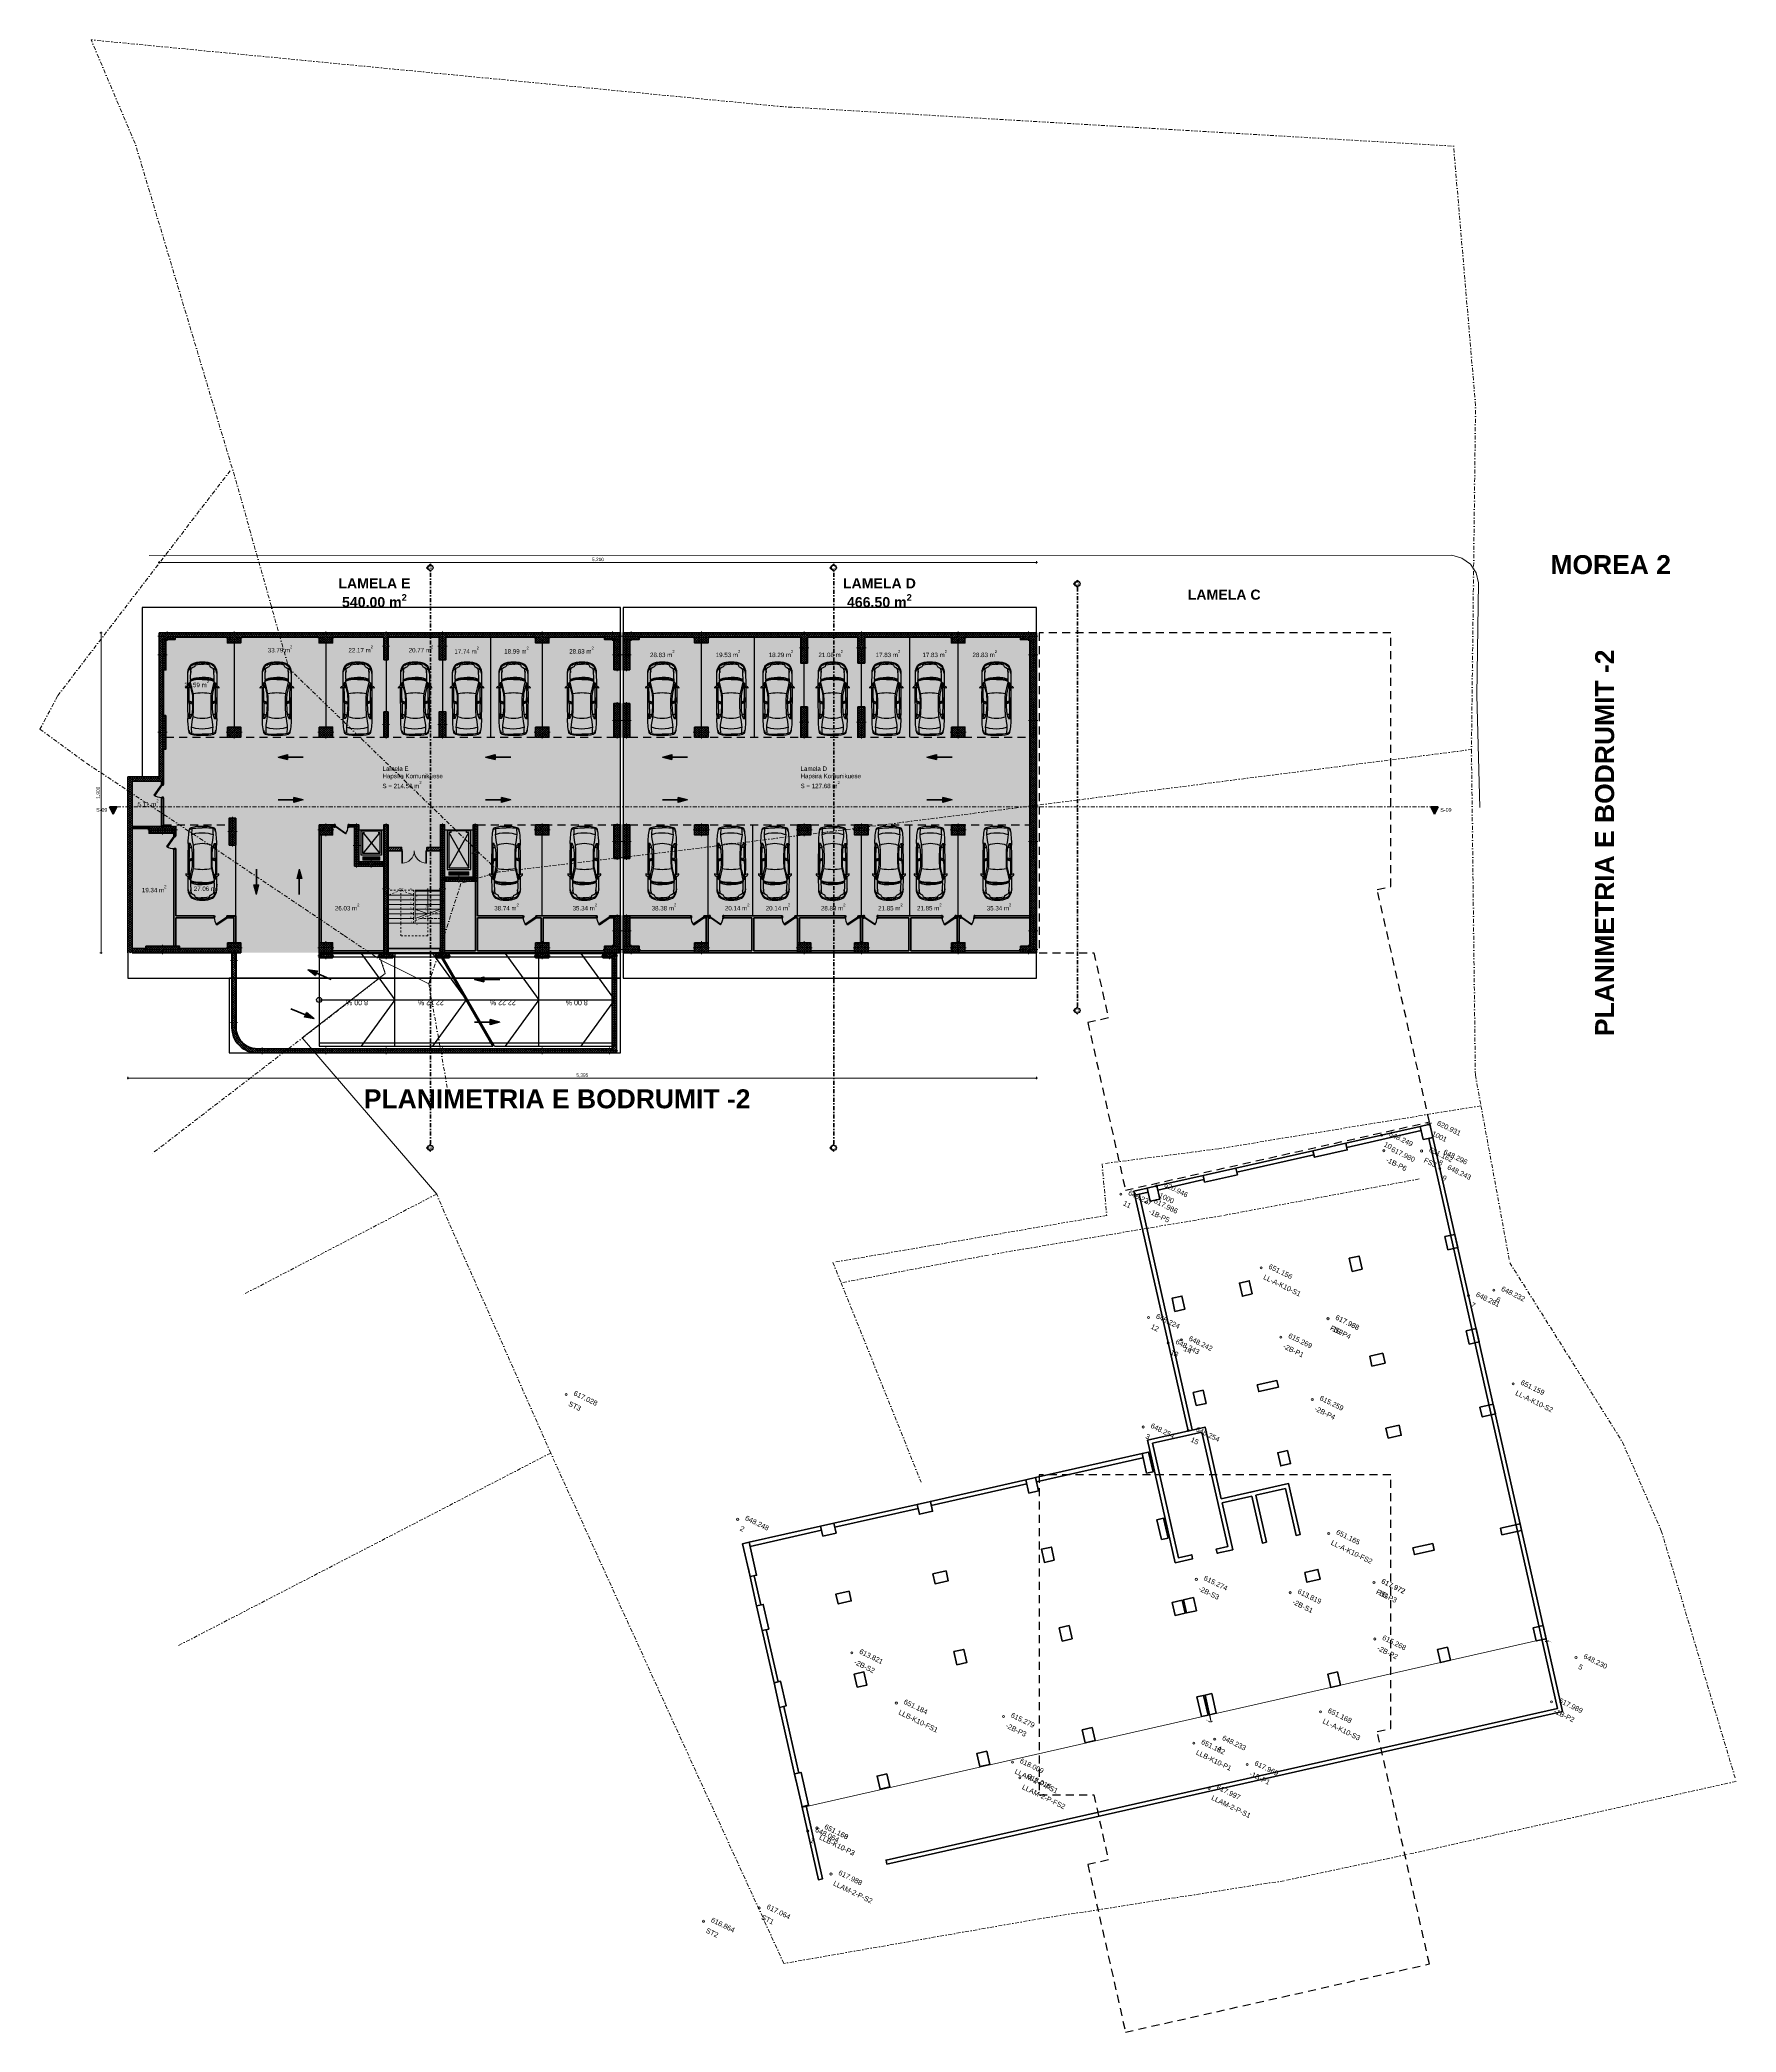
# Model space of a CAD drawing. Header units: millimetres. Extents: x -7085 to 122800, y -120799 to 121915.
# Drawn here: x -7085 to 93650, y -83100 to 35214 of the extents above; entities that cross this region are included whole.
import ezdxf
from ezdxf.enums import TextEntityAlignment as Align

# ---------------------------------------------------------------- set-up
doc = ezdxf.new("R2010")
doc.units = ezdxf.units.MM
doc.header["$MEASUREMENT"] = 0
for name, pattern in [('Dense Dotted', [132.291663, 0, -132.291663]), ('Dot & Dashed', [502.708322, 238.125, -132.291667, 0, -132.291655]), ('Long Dashed', [793.749976, 476.249993, -317.499983]), ('Small Dashed', [211.666667, 105.833333, -105.833333])]:
    doc.linetypes.add(name, pattern=pattern)
for name, color, linetype, lineweight in [('2D Drafting - General_Pen_No__2', 8, 'Continuous', 15), ('2D Drafting - General_Pen_No__42', 8, 'Continuous', 25), ('A - Dimensionimi_Pen_No__1', 7, 'Continuous', 13), ('A - Dimensionimi_Pen_No__101', 252, 'Continuous', 13), ('A - Dimensionimi_Pen_No__47', 7, 'Continuous', 25), ('A - Muret_Pen_No__101', 252, 'Continuous', 13), ('A - Muret_Pen_No__7', 7, 'Continuous', 35), ('A - objekti 1 gjendja faktike_Pen_No__1', 7, 'Continuous', 13), ('A - objekti 1 gjendja faktike_Pen_No__2', 8, 'Continuous', 15), ('A - objekti 1 gjendja faktike_Pen_No__7', 7, 'Continuous', 35), ('A - Parcelat_Pen_No__20', 1, 'Continuous', 0), ('A - Pllaka Themel_Pen_No__42', 8, 'Continuous', 25), ('A - Rampa_Pen_No__42', 8, 'Continuous', 25), ('A - Rrugë_Pen_No__1', 7, 'Continuous', 13), ('A - Shtyllat_Pen_No__1', 7, 'Continuous', 13), ('A - Shtyllat_Pen_No__7', 7, 'Continuous', 35), ('A -Polyline_Pen_No__42', 8, 'Continuous', 25), ('A1 - Bodrumi -1_Pen_No__42', 8, 'Continuous', 25), ('ARCHICAD Doors_Pen_No__42', 8, 'Continuous', 25), ('Interior - Furniture _Pen_No__42', 8, 'Continuous', 25), ('Structural - Stair & Railing_Pen_No__11', 171, 'Continuous', 18)]:
    doc.layers.add(name, color=color, linetype=linetype, lineweight=lineweight)
for name, color, linetype, lineweight, true_color in [('2D Drafting - General_Pen_No__82', 7, 'Continuous', 20, 0xaaaaaa), ('A - Fill Zone_Pen_No__102', 7, 'Continuous', 13, 0xcccccc), ('A - Fill Zone_Pen_No__156', 7, 'Continuous', 20, 0x54689e), ('A - Fill Zone_Pen_No__176', 7, 'Continuous', 15, 0x93a0c6), ('A - Muret_Pen_No__102', 7, 'Continuous', 13, 0xcccccc), ('A - objekti 1 gjendja faktike_Pen_No__210', 7, 'Continuous', 0, 0xe8e8e8), ('A - objekti 1 gjendja faktike_Pen_No__3', 7, 'Continuous', 18, 0xff6600), ('A - objekti 1 gjendja faktike_Pen_No__4', 7, 'Continuous', 20, 0x029e21), ('A - objekti 1 gjendja faktike_Pen_No__8', 7, 'Continuous', 35, 0xa80f02), ('A - Parcelat_Pen_No__161', 7, 'Continuous', 13, 0x6a6a6a), ('A - Prerjet_Pen_No__48', 7, 'Continuous', 25, 0xa80f02), ('A - Prerjet_Pen_No__8', 7, 'Continuous', 35, 0xa80f02), ('A -Polyline_Pen_No__48', 7, 'Continuous', 25, 0xa80f02), ('A -Polyline_Pen_No__8', 7, 'Continuous', 35, 0xa80f02), ('Annotation - Text_Pen_No__48', 7, 'Continuous', 25, 0xa80f02), ('Annotation - Text_Pen_No__62', 7, 'Continuous', 20, 0xaaaaaa), ('Annotation - Text_Pen_No__82', 7, 'Continuous', 20, 0xaaaaaa), ('ARCHICAD Doors_Pen_No__108', 7, 'Continuous', 13, 0xfd8379), ('Marker - Section_Pen_No__25', 7, 'Continuous', 35, 0x40a5ff), ('Marker - Section_Pen_No__85', 7, 'Continuous', 20, 0x80c2ff), ('Structural - Stair & Railing_Pen_No__71', 171, 'Continuous', 20, 0xaaaaff), ('Structural - Stair & Railing_Pen_No__91', 171, 'Continuous', 13, 0xaaaaff)]:
    doc.layers.add(name, color=color, linetype=linetype, lineweight=lineweight, true_color=true_color)
for name, color, linetype in [('A - Dimensionimi', 7, 'Continuous'), ('A - Muret', 7, 'Continuous'), ('A - Pllaka Themel', 7, 'Continuous'), ('A - Prerjet', 7, 'Continuous'), ('A - Shtyllat', 7, 'Continuous'), ('A -Polyline', 7, 'Continuous'), ('A1 - Bodrumi -1', 7, 'Continuous'), ('Marker - Section', 7, 'Continuous'), ('Structural - Stair & Railing', 7, 'Continuous')]:
    doc.layers.add(name, color=color, linetype=linetype)
doc.styles.add('GENERATED_STYLE_1', font='')
doc.styles.add('GENERATED_STYLE_2', font='')
doc.styles.get('GENERATED_STYLE_1').set_extended_font_data('Arial')
doc.styles.get('GENERATED_STYLE_2').set_extended_font_data('Arial', bold=True)
doc.dimstyles.new('GENERATED_STYLE__1', dxfattribs={"dimtxt": 202.500004, "dimasz": 71.25, "dimexe": 0.18, "dimexo": 100000, "dimgap": 0.09, "dimtad": 1, "dimtih": 1, "dimtoh": 1, "dimdec": 0, "dimlfac": 0.1, "dimzin": 0, "dimdsep": 46, "dimtxsty": 'GENERATED_STYLE_1', "dimblk": 'ARROWHEAD_6', "dimblk1": 'ARROWHEAD_6', "dimblk2": 'ARROWHEAD_6', "dimcen": 0.09, "dimclrd": 252, "dimclre": 252, "dimclrt": 7, "dimadec": 0, "dimazin": 0, "dimtfac": 1, "dimtdec": 4, "dimtmove": 0, "dimatfit": 3, "dimfxl": 0, "dimtolj": 1, "dimtzin": 0, "dimarcsym": 0})
doc.dimstyles.new('GENERATED_STYLE__2', dxfattribs={"dimtxt": 202.500004, "dimasz": 71.25, "dimexe": 0.18, "dimexo": 100000, "dimgap": 0.09, "dimtad": 1, "dimdec": 0, "dimlfac": 0.1, "dimzin": 0, "dimdsep": 46, "dimtxsty": 'GENERATED_STYLE_1', "dimblk": 'ARROWHEAD_6', "dimblk1": 'ARROWHEAD_6', "dimblk2": 'ARROWHEAD_6', "dimcen": 0.09, "dimclrd": 252, "dimclre": 252, "dimclrt": 7, "dimadec": 0, "dimazin": 0, "dimtfac": 1, "dimtdec": 4, "dimtmove": 0, "dimatfit": 3, "dimfxl": 0, "dimtolj": 1, "dimtzin": 0, "dimarcsym": 0})
pattern_1 = [(45, (0, 0), (-68.94291, 68.94291), []), (135, (0, 0), (68.94291, 68.94291), [])]
pattern_2 = [(45, (0, 0), (-68.9429, 68.9429), [])]

# ---------------------------------------------------------------- blocks, each defined once
blk = doc.blocks.new('Slab_1', base_point=(-1850, -20501))
at = {"layer": 'A - Pllaka Themel_Pen_No__42', "color": 8, "linetype": 'Continuous', "lineweight": 25, "flags": 128}
for points in [[(-1850, -20501), (27400, -20501), (27400, 1500), (-1000, 1500), (-1000, -8551), (-1850, -8551)], [(13350, -13601), (11850, -13601), (11850, -11701), (13350, -11701)], [(16950, -11701), (18650, -11701), (18650, -14501), (16950, -14501)]]:
    blk.add_lwpolyline(points, close=True, dxfattribs=at)
blk = doc.blocks.new('Slab_2', base_point=(27550, -20501))
at = {"layer": 'A - Pllaka Themel_Pen_No__42', "color": 8, "linetype": 'Continuous', "lineweight": 25, "flags": 128}
blk.add_lwpolyline([(27550, -20501), (52100, -20501), (52100, 1500), (27550, 1500)], close=True, dxfattribs=at)
blk = doc.blocks.new('Slab_3', base_point=(4150, -24950))
at = {"layer": 'A1 - Bodrumi -1_Pen_No__42', "color": 8, "linetype": 'Continuous', "lineweight": 25, "flags": 128}
blk.add_lwpolyline([(4150, -24950), (27400, -24951), (27400, -20501), (4150, -20501)], close=True, dxfattribs=at)
blk = doc.blocks.new('Stair_1')
at = {"layer": 'Structural - Stair & Railing_Pen_No__71', "linetype": 'Continuous', "lineweight": 20, "true_color": 0xaaaaff}
blk.add_hatch(color=161, dxfattribs=at).paths.add_polyline_path([(15912, -15291, 1), (15987, -15291, 1)])
at = {"layer": 'Structural - Stair & Railing_Pen_No__11', "color": 171, "linetype": 'Small Dashed', "lineweight": 18}
for p, q in [((14350, -15291), (13600, -15571)), ((14350, -15571), (14350, -15291)), ((15100, -15571), (14350, -15291)), ((14350, -17251), (14350, -15571)), ((16700, -16518), (15200, -17078)), ((14350, -18001), (14350, -17251)), ((15950, -16798), (15950, -17251)), ((15950, -17251), (15950, -18001)), ((15950, -18001), (14350, -18001))]:
    blk.add_line(p, q, dxfattribs=at)
at = {"layer": 'Structural - Stair & Railing_Pen_No__11', "color": 171, "linetype": 'Continuous', "lineweight": 18}
for p, q in [((16700, -15291), (15200, -15291)), ((15200, -15291), (15200, -15571)), ((15950, -15291), (15950, -15571)), ((16700, -15571), (16700, -15291)), ((15200, -15571), (16700, -15571)), ((16700, -15571), (15200, -15571)), ((15200, -15571), (15200, -15851)), ((15200, -15851), (16700, -15851)), ((16700, -15851), (15200, -15851)), ((15200, -15851), (15200, -16131)), ((15200, -16131), (16700, -16131)), ((16700, -16131), (15200, -16131)), ((15200, -16131), (15200, -16411)), ((15200, -16411), (16700, -16411)), ((16700, -16411), (15200, -16411)), ((15200, -16411), (15200, -16691)), ((16700, -16411), (15200, -16971)), ((15200, -16411), (15950, -16691)), ((15950, -15571), (15950, -16691)), ((15950, -16691), (16700, -16411)), ((16700, -15851), (16700, -15571)), ((16700, -16131), (16700, -15851)), ((16700, -16411), (16700, -16131)), ((15200, -16691), (15950, -16691)), ((15950, -16691), (15200, -16691)), ((15200, -16691), (15200, -16971))]:
    blk.add_line(p, q, dxfattribs=at)
for start, end in [(0, 180), (180, 0)]:
    blk.add_arc((15950, -15291), 37.5, start, end, dxfattribs=at)
at = {"layer": 'Structural - Stair & Railing_Pen_No__91', "color": 161, "linetype": 'Small Dashed', "lineweight": 13, "true_color": 0xaaaaff}
for p, q in [((15100, -15291), (13600, -15291)), ((13600, -15291), (13600, -15571)), ((15100, -15571), (15100, -15291)), ((15100, -15571), (13600, -15571)), ((13600, -15571), (13600, -15851)), ((13600, -15571), (15100, -15571)), ((15100, -15851), (13600, -15851)), ((13600, -15851), (13600, -16131)), ((13600, -15851), (15100, -15851)), ((15100, -16131), (13600, -16131)), ((13600, -16131), (13600, -16411)), ((13600, -16131), (15100, -16131)), ((15100, -16411), (13600, -16411)), ((13600, -16411), (13600, -16691)), ((13600, -16411), (15100, -16411)), ((15100, -15851), (15100, -15571)), ((15100, -16131), (15100, -15851)), ((15100, -16411), (15100, -16131)), ((15100, -16691), (15100, -16411)), ((16700, -16691), (16700, -16518)), ((15100, -16691), (13600, -16691)), ((13600, -16691), (13600, -16971)), ((13600, -16691), (15100, -16691)), ((13600, -16971), (13600, -17251)), ((15100, -16971), (13600, -16971)), ((13600, -16971), (15100, -16971)), ((15100, -17251), (13600, -17251)), ((13600, -17251), (13600, -18751)), ((13600, -17251), (15100, -17251)), ((15100, -16971), (15100, -16691)), ((15100, -17251), (15100, -16971)), ((15200, -17251), (15100, -17251)), ((15200, -17078), (15200, -17251)), ((15200, -17251), (16700, -17251)), ((16700, -17251), (15200, -17251)), ((15486, -16971), (16700, -16971)), ((16700, -16971), (15486, -16971)), ((16236, -16691), (16700, -16691)), ((16700, -16691), (16236, -16691)), ((16700, -16971), (16700, -16691)), ((16700, -17251), (16700, -16971)), ((16700, -18751), (16700, -17251)), ((13600, -18751), (16700, -18751))]:
    blk.add_line(p, q, dxfattribs=at)
at = {"layer": 'Structural - Stair & Railing_Pen_No__91', "color": 161, "linetype": 'Continuous', "lineweight": 13, "true_color": 0xaaaaff}
for p, q in [((16700, -15341), (15200, -15341)), ((15200, -15341), (15200, -16971)), ((16700, -16411), (16700, -15341))]:
    blk.add_line(p, q, dxfattribs=at)
at = {"layer": 'Structural - Stair & Railing_Pen_No__71', "color": 161, "lineweight": 20, "true_color": 0xaaaaff, "char_height": 75, "attachment_point": 4, "style": 'GENERATED_STYLE_1'}
for s, insert in [('\\A1;{\\pql;\\fArial|b0|i0|c0|p34;DOWN}', (14187, -15187)), ('\\A1;{\\pql;\\fArial|b0|i0|c0|p34;16}', (14911, -15212)), ('\\A1;{\\pql;\\fArial|b0|i0|c0|p34;15}', (14911, -15492)), ('\\A1;{\\pql;\\fArial|b0|i0|c0|p34;14}', (14911, -15772)), ('\\A1;{\\pql;\\fArial|b0|i0|c0|p34;13}', (14911, -16052)), ('\\A1;{\\pql;\\fArial|b0|i0|c0|p34;12}', (14911, -16332)), ('\\A1;{\\pql;\\fArial|b0|i0|c0|p34;10}', (14911, -16892)), ('\\A1;{\\pql;\\fArial|b0|i0|c0|p34;11}', (14919, -16612)), ('\\A1;{\\pql;\\fArial|b0|i0|c0|p34;9}', (14968, -17172))]:
    blk.add_mtext(s, dxfattribs=dict(at, insert=insert))
at = {"layer": 'Structural - Stair & Railing_Pen_No__71', "color": 161, "lineweight": 20, "true_color": 0xaaaaff, "char_height": 75, "style": 'GENERATED_STYLE_1'}
for s, insert, attachment_point, rotation in [('\\A1;{\\pql;\\fArial|b0|i0|c0|p34;1}', (15332, -15370), 4, 180), ('\\A1;{\\pql;\\fArial|b0|i0|c0|p34;UP}', (16021, -15195), 4, 180), ('\\A1;{\\pql;\\fArial|b0|i0|c0|p34;4}', (15332, -16210), 4, 180), ('\\A1;{\\pql;\\fArial|b0|i0|c0|p34;3}', (15332, -15929), 4, 180), ('\\A1;{\\pql;\\fArial|b0|i0|c0|p34;5}', (15332, -16490), 4, 180), ('\\A1;{\\pql;\\fArial|b0|i0|c0|p34;2}', (15332, -15650), 4, 180), ('\\A1;{\\pqc;\\pt0,5325;\\fArial|b0|i0|c0|p34;16R x \\fArial|b0|i0|c0|p34;17\\fArial|b0|i0|c0|p34;\\A1{\\H.66x;\\S^  ;}\\fArial|b0|i0|c0|p34;\\fArial|b0|i0|c0|p34;\\fArial|b0|i0|c0|p34;\\fArial|b0|i0|c0|p34;\\A1{\\H.66x;\\S^  ;}\\fArial|b0|i0|c0|p34;\\fArial|b0|i0|c0|p34;\\fArial|b0|i0|c0|p34;\\fArial|b0|i0|c0|p34;\\A1{\\H.66x;\\S^  ;}\\fArial|b0|i0|c0|p34;}', (15926, -16271), 8, 90), ('\\A1;{\\pqc;\\pt0,5325;\\fArial|b0|i0|c0|p34;15G x \\fArial|b0|i0|c0|p34;28\\fArial|b0|i0|c0|p34;\\A1{\\H.66x;\\S^  ;}\\fArial|b0|i0|c0|p34;\\fArial|b0|i0|c0|p34;\\fArial|b0|i0|c0|p34;\\fArial|b0|i0|c0|p34;\\A1{\\H.66x;\\S^  ;}\\fArial|b0|i0|c0|p34;\\fArial|b0|i0|c0|p34;\\fArial|b0|i0|c0|p34;\\fArial|b0|i0|c0|p34;\\A1{\\H.66x;\\S^  ;}\\fArial|b0|i0|c0|p34;}', (15967, -16271), 2, 90), ('\\A1;{\\pql;\\fArial|b0|i0|c0|p34;6}', (15332, -16770), 4, 180), ('\\A1;{\\pql;\\fArial|b0|i0|c0|p34;8}', (15332, -17330), 4, 180), ('\\A1;{\\pql;\\fArial|b0|i0|c0|p34;7}', (15332, -17050), 4, 180)]:
    blk.add_mtext(s, dxfattribs=dict(at, insert=insert, attachment_point=attachment_point, rotation=rotation))
blk = doc.blocks.new('Wall_1', base_point=(-1850, -8551))
at = {"layer": 'A - Muret_Pen_No__101', "linetype": 'Continuous', "lineweight": 13}
h = blk.add_hatch(dxfattribs=at)
h.set_pattern_fill('Concrete_Block', color=252, style=0, pattern_type=2)
h.set_pattern_definition(pattern_1)
h.paths.add_polyline_path([(-1850, -8551), (-1850, -19001), (-1600, -19001), (-1600, -8801)])
at = {"layer": 'A - Muret_Pen_No__7', "color": 7, "linetype": 'Continuous', "lineweight": 35, "flags": 128}
for points in [[(-1850, -8551), (-1850, -19001)], [(-1600, -19001), (-1600, -8801)]]:
    blk.add_lwpolyline(points, dxfattribs=at)
blk = doc.blocks.new('Wall_2', base_point=(13600, -19001))
at = {"layer": 'A - Muret_Pen_No__101', "linetype": 'Continuous', "lineweight": 0, "true_color": 0xb2b2b2}
blk.add_hatch(color=253, dxfattribs=at).paths.add_polyline_path([(13600, -19001), (16700, -19001), (16700, -18751), (13600, -18751)])
at = {"layer": 'A - Muret_Pen_No__7', "color": 7, "linetype": 'Continuous', "lineweight": 35, "flags": 128}
for points in [[(16700, -18751), (13600, -18751)], [(13600, -19001), (16700, -19001)]]:
    blk.add_lwpolyline(points, dxfattribs=at)
blk = doc.blocks.new('Wall_3', base_point=(27550, 0))
at = {"layer": 'A - Muret_Pen_No__101', "linetype": 'Continuous', "lineweight": 13}
h = blk.add_hatch(dxfattribs=at)
h.set_pattern_fill('Concrete_Block', color=252, style=0, pattern_type=2)
h.set_pattern_definition(pattern_1)
h.paths.add_polyline_path([(31800, 0), (28500, 0), (28500, -250), (31800, -250)])
h = blk.add_hatch(dxfattribs=at)
h.set_pattern_fill('Concrete_Block', color=252, style=0, pattern_type=2)
h.set_pattern_definition(pattern_1)
h.paths.add_polyline_path([(32600, 0), (32600, -250), (38100, -250), (38100, 0)])
h = blk.add_hatch(dxfattribs=at)
h.set_pattern_fill('Concrete_Block', color=252, style=0, pattern_type=2)
h.set_pattern_definition(pattern_1)
h.paths.add_polyline_path([(38500, 0), (38500, -250), (41500, -250), (41500, 0)])
h = blk.add_hatch(dxfattribs=at)
h.set_pattern_fill('Concrete_Block', color=252, style=0, pattern_type=2)
h.set_pattern_definition(pattern_1)
h.paths.add_polyline_path([(41900, -250), (47050, -250), (47050, 0), (41900, 0)])
h = blk.add_hatch(dxfattribs=at)
h.set_pattern_fill('Concrete_Block', color=252, style=0, pattern_type=2)
h.set_pattern_definition(pattern_1)
h.paths.add_polyline_path([(51150, 0), (47850, 0), (47850, -250), (51150, -250)])
at = {"layer": 'A - Muret_Pen_No__7', "color": 7, "linetype": 'Continuous', "lineweight": 35, "flags": 128}
for points in [[(31800, 0), (28500, 0)], [(38100, 0), (32600, 0)], [(41500, 0), (38500, 0)], [(47050, 0), (41900, 0)], [(51150, 0), (47850, 0)], [(28500, -250), (31800, -250)], [(32600, -250), (38100, -250)], [(38500, -250), (41500, -250)], [(41900, -250), (47050, -250)], [(47850, -250), (51150, -250)]]:
    blk.add_lwpolyline(points, dxfattribs=at)
blk = doc.blocks.new('Door 22')
at = {"layer": 'ARCHICAD Doors_Pen_No__42', "color": 8, "linetype": 'Continuous', "lineweight": 25}
for p, q in [((-387, 24), (-437, 24)), ((-437, 24), (-437, 5)), ((-437, 5), (-387, 5)), ((-400, 5), (-437, 5)), ((-400, 5), (-437, 5)), ((-375, 5), (-400, 5)), ((-400, 5), (-400, 0)), ((-400, 0), (-400, 5)), ((-400, 0), (-400, 5)), ((-400, 0), (-375, 0)), ((-372, 0), (-400, 0)), ((-400, 0), (-400, -115)), ((-400, -115), (-400, 0)), ((-400, -115), (-400, 0)), ((-387, 5), (-387, 24)), ((-375, 0), (-375, 5)), ((-372, -40), (-372, 0)), ((-260, 394), (-237, 427)), ((349, -33), (-260, 394)), ((-237, 427), (372, 0)), ((372, 0), (349, -33)), ((400, 0), (372, 0)), ((372, 0), (372, -40)), ((400, 5), (375, 5)), ((375, 5), (375, 0)), ((375, 0), (400, 0)), ((437, 24), (387, 24)), ((387, 24), (387, 5)), ((387, 5), (437, 5)), ((400, 0), (400, 5)), ((400, 0), (400, 5)), ((400, 0), (400, 5)), ((400, 5), (437, 5)), ((400, 5), (437, 5)), ((400, -115), (400, 0)), ((400, -115), (400, 0)), ((400, -115), (400, 0)), ((437, 5), (437, 24)), ((-387, -115), (-437, -115)), ((-437, -115), (-437, -134)), ((-400, -115), (-437, -115)), ((-400, -115), (-437, -115)), ((-437, -134), (-387, -134)), ((-400, -115), (-360, -115)), ((-387, -134), (-387, -115)), ((-360, -40), (-372, -40)), ((-360, -115), (-360, -40)), ((372, -40), (360, -40)), ((360, -40), (360, -115)), ((360, -115), (400, -115)), ((437, -115), (387, -115)), ((387, -115), (387, -134)), ((387, -134), (437, -134)), ((400, -115), (437, -115)), ((400, -115), (437, -115)), ((437, -134), (437, -115))]:
    blk.add_line(p, q, dxfattribs=at)
blk.add_arc((372, 0), 744, 145, 180, dxfattribs=at)
blk = doc.blocks.new('Wall_4', base_point=(27550, -16801))
at = {"layer": 'A - Muret_Pen_No__102', "linetype": 'Continuous', "lineweight": 0, "true_color": 0xcccccc}
for points in [[(27950, -16801), (27950, -16921), (31580, -16921), (31580, -16801)], [(32380, -16801), (32380, -16921), (32704, -16921), (32704, -16801)], [(33504, -16801), (33504, -16921), (36984, -16921), (36984, -16801)], [(37900, -16801), (37784, -16801), (37784, -16921), (37900, -16921)]]:
    blk.add_hatch(color=254, dxfattribs=at).paths.add_polyline_path(points)
at = {"layer": 'A - Muret_Pen_No__7', "color": 7, "linetype": 'Continuous', "lineweight": 35}
for p, q in [((31580, -16801), (31543, -16801)), ((31580, -16921), (31543, -16921)), ((31580, -16801), (31580, -16916)), ((31580, -16916), (31580, -16921)), ((32380, -16801), (32417, -16801)), ((32380, -16801), (32380, -16916)), ((32380, -16916), (32380, -16921)), ((32380, -16921), (32417, -16921)), ((32704, -16801), (32667, -16801)), ((32704, -16921), (32667, -16921)), ((32704, -16801), (32704, -16916)), ((32704, -16916), (32704, -16921)), ((33504, -16801), (33541, -16801)), ((33504, -16801), (33504, -16916)), ((33504, -16916), (33504, -16921)), ((33504, -16921), (33541, -16921)), ((36984, -16801), (36947, -16801)), ((36984, -16921), (36947, -16921)), ((36984, -16801), (36984, -16916)), ((36984, -16916), (36984, -16921)), ((37784, -16801), (37821, -16801)), ((37784, -16801), (37784, -16916)), ((37784, -16916), (37784, -16921)), ((37784, -16921), (37821, -16921))]:
    blk.add_line(p, q, dxfattribs=at)
at = {"layer": 'A - Muret_Pen_No__7', "color": 7, "linetype": 'Continuous', "lineweight": 35, "flags": 128}
for points in [[(31580, -16801), (27950, -16801)], [(27950, -16921), (31580, -16921)], [(32704, -16801), (32380, -16801)], [(32380, -16921), (32480, -16921)], [(32600, -16921), (32704, -16921)], [(36984, -16801), (33504, -16801)], [(33504, -16921), (35190, -16921)], [(35310, -16921), (36984, -16921)], [(37900, -16801), (37784, -16801)], [(37784, -16921), (37900, -16921)]]:
    blk.add_lwpolyline(points, dxfattribs=at)
at = {"layer": 'ARCHICAD Doors_Pen_No__42', "color": 8, "linetype": 'Continuous', "lineweight": 25, "xscale": -1, "zscale": 1000, "rotation": 180}
for p in [(31980, -16916), (37384, -16916)]:
    blk.add_blockref('Door 22', p, dxfattribs=at)
at = {"layer": 'ARCHICAD Doors_Pen_No__42', "color": 8, "linetype": 'Continuous', "lineweight": 25, "zscale": 1000, "rotation": 180}
blk.add_blockref('Door 22', (33104, -16916), dxfattribs=at)
blk = doc.blocks.new('Wall_5', base_point=(32600, -16801))
at = {"layer": 'A - Muret_Pen_No__102', "linetype": 'Continuous', "lineweight": 0, "true_color": 0xcccccc}
blk.add_hatch(color=254, dxfattribs=at).paths.add_polyline_path([(32480, -16921), (32480, -18401), (32600, -18401), (32600, -16921)])
at = {"layer": 'A - Muret_Pen_No__7', "color": 7, "linetype": 'Continuous', "lineweight": 35, "flags": 128}
for points in [[(32480, -16921), (32480, -18401)], [(32600, -18401), (32600, -16921)]]:
    blk.add_lwpolyline(points, dxfattribs=at)
blk = doc.blocks.new('Door 22_2')
at = {"layer": 'ARCHICAD Doors_Pen_No__42', "color": 8, "linetype": 'Continuous', "lineweight": 25}
for p, q in [((-437, 0), (-437, 19)), ((-437, 19), (-387, 19)), ((-387, 0), (-437, 0)), ((-400, 0), (-437, 0)), ((-400, 0), (-437, 0)), ((-372, 0), (-400, 0)), ((-400, 0), (-400, -115)), ((-400, 0), (-400, -115)), ((-400, 0), (-400, -115)), ((-387, 19), (-387, 0)), ((-372, -40), (-372, 0)), ((-260, 394), (-237, 427)), ((349, -33), (-260, 394)), ((-237, 427), (372, 0)), ((372, 0), (349, -33)), ((400, 0), (372, 0)), ((372, 0), (372, -40)), ((387, 19), (437, 19)), ((387, 0), (387, 19)), ((437, 0), (387, 0)), ((400, -115), (400, 0)), ((400, 0), (400, -115)), ((400, 0), (400, -115)), ((400, 0), (437, 0)), ((400, 0), (437, 0)), ((437, 19), (437, 0)), ((-437, -139), (-437, -120)), ((-437, -120), (-387, -120)), ((-400, -120), (-437, -120)), ((-400, -120), (-437, -120)), ((-387, -139), (-437, -139)), ((-400, -120), (-400, -115)), ((-400, -115), (-375, -115)), ((-400, -115), (-360, -115)), ((-400, -115), (-400, -120)), ((-400, -115), (-400, -120)), ((-375, -120), (-400, -120)), ((-387, -120), (-387, -139)), ((-375, -115), (-375, -120)), ((-360, -40), (-372, -40)), ((-360, -115), (-360, -40)), ((372, -40), (360, -40)), ((360, -40), (360, -115)), ((360, -115), (400, -115)), ((375, -120), (375, -115)), ((375, -115), (400, -115)), ((400, -120), (375, -120)), ((387, -120), (437, -120)), ((387, -139), (387, -120)), ((437, -139), (387, -139)), ((400, -115), (400, -120)), ((400, -115), (400, -120)), ((400, -115), (400, -120)), ((400, -120), (437, -120)), ((400, -120), (437, -120)), ((437, -120), (437, -139))]:
    blk.add_line(p, q, dxfattribs=at)
blk.add_arc((372, 0), 744, 145, 180, dxfattribs=at)
blk = doc.blocks.new('Wall_6', base_point=(37900, -16801))
at = {"layer": 'A - Muret_Pen_No__102', "linetype": 'Continuous', "lineweight": 0, "true_color": 0xcccccc}
for points in [[(37900, -16921), (40740, -16921), (40740, -16801), (37900, -16801)], [(41540, -16801), (41540, -16921), (41860, -16921), (41860, -16801)], [(46490, -16801), (42660, -16801), (42660, -16921), (46490, -16921)], [(47290, -16921), (47610, -16921), (47610, -16801), (47290, -16801)], [(51700, -16801), (48410, -16801), (48410, -16921), (51700, -16921)]]:
    blk.add_hatch(color=254, dxfattribs=at).paths.add_polyline_path(points)
at = {"layer": 'A - Muret_Pen_No__7', "color": 7, "linetype": 'Continuous', "lineweight": 35}
for p, q in [((40740, -16801), (40703, -16801)), ((40740, -16921), (40703, -16921)), ((40740, -16801), (40740, -16916)), ((40740, -16916), (40740, -16921)), ((41540, -16801), (41577, -16801)), ((41540, -16801), (41540, -16916)), ((41540, -16916), (41540, -16921)), ((41540, -16921), (41577, -16921)), ((41860, -16801), (41823, -16801)), ((41860, -16921), (41823, -16921)), ((41860, -16801), (41860, -16916)), ((41860, -16916), (41860, -16921)), ((42660, -16801), (42697, -16801)), ((42660, -16801), (42660, -16916)), ((42660, -16916), (42660, -16921)), ((42660, -16921), (42697, -16921)), ((46490, -16801), (46453, -16801)), ((46490, -16921), (46453, -16921)), ((46490, -16806), (46490, -16801)), ((46490, -16921), (46490, -16806)), ((47290, -16801), (47327, -16801)), ((47290, -16806), (47290, -16801)), ((47290, -16921), (47290, -16806)), ((47290, -16921), (47327, -16921)), ((47610, -16801), (47573, -16801)), ((47610, -16921), (47573, -16921)), ((47610, -16801), (47610, -16916)), ((47610, -16916), (47610, -16921)), ((48410, -16801), (48447, -16801)), ((48410, -16801), (48410, -16916)), ((48410, -16916), (48410, -16921)), ((48410, -16921), (48447, -16921))]:
    blk.add_line(p, q, dxfattribs=at)
at = {"layer": 'A - Muret_Pen_No__7', "color": 7, "linetype": 'Continuous', "lineweight": 35, "flags": 128}
for points in [[(40740, -16801), (37900, -16801)], [(38020, -16921), (40740, -16921)], [(41860, -16801), (41540, -16801)], [(41540, -16921), (41640, -16921)], [(41760, -16921), (41860, -16921)], [(46490, -16801), (42660, -16801)], [(42660, -16921), (44515, -16921)], [(44635, -16921), (46490, -16921)], [(47610, -16801), (47290, -16801)], [(47290, -16921), (47390, -16921)], [(47510, -16921), (47610, -16921)], [(51700, -16801), (48410, -16801)], [(48410, -16921), (51700, -16921)]]:
    blk.add_lwpolyline(points, dxfattribs=at)
at = {"layer": 'ARCHICAD Doors_Pen_No__42', "color": 8, "linetype": 'Continuous', "lineweight": 25, "xscale": -1, "zscale": 1000, "rotation": 180}
for name, p in [('Door 22', (41140, -16916)), ('Door 22_2', (46890, -16921))]:
    blk.add_blockref(name, p, dxfattribs=at)
at = {"layer": 'ARCHICAD Doors_Pen_No__42', "color": 8, "linetype": 'Continuous', "lineweight": 25, "zscale": 1000, "rotation": 180}
for p in [(42260, -16916), (48010, -16916)]:
    blk.add_blockref('Door 22', p, dxfattribs=at)
blk = doc.blocks.new('Wall_7', base_point=(37900, -16801))
at = {"layer": 'A - Muret_Pen_No__102', "linetype": 'Continuous', "lineweight": 0, "true_color": 0xcccccc}
blk.add_hatch(color=254, dxfattribs=at).paths.add_polyline_path([(37900, -16921), (37900, -18401), (38020, -18401), (38020, -16921)])
at = {"layer": 'A - Muret_Pen_No__7', "color": 7, "linetype": 'Continuous', "lineweight": 35, "flags": 128}
for points in [[(37900, -16921), (37900, -18401)], [(38020, -18401), (38020, -16921)]]:
    blk.add_lwpolyline(points, dxfattribs=at)
blk = doc.blocks.new('Wall_8', base_point=(41700, -16801))
at = {"layer": 'A - Muret_Pen_No__102', "linetype": 'Continuous', "lineweight": 0, "true_color": 0xcccccc}
blk.add_hatch(color=254, dxfattribs=at).paths.add_polyline_path([(41640, -16921), (41640, -18401), (41760, -18401), (41760, -16921)])
at = {"layer": 'A - Muret_Pen_No__7', "color": 7, "linetype": 'Continuous', "lineweight": 35, "flags": 128}
for points in [[(41640, -16921), (41640, -18401)], [(41760, -18401), (41760, -16921)]]:
    blk.add_lwpolyline(points, dxfattribs=at)
blk = doc.blocks.new('Wall_9', base_point=(44575, -16801))
at = {"layer": 'A - Muret_Pen_No__102', "linetype": 'Continuous', "lineweight": 0, "true_color": 0xcccccc}
blk.add_hatch(color=254, dxfattribs=at).paths.add_polyline_path([(44515, -16921), (44515, -18881), (44635, -18881), (44635, -16921)])
at = {"layer": 'A - Muret_Pen_No__7', "color": 7, "linetype": 'Continuous', "lineweight": 35, "flags": 128}
for points in [[(44515, -16921), (44515, -18881)], [(44635, -18881), (44635, -16921)]]:
    blk.add_lwpolyline(points, dxfattribs=at)
blk = doc.blocks.new('Wall_10', base_point=(47450, -16801))
at = {"layer": 'A - Muret_Pen_No__102', "linetype": 'Continuous', "lineweight": 0, "true_color": 0xcccccc}
blk.add_hatch(color=254, dxfattribs=at).paths.add_polyline_path([(47390, -16921), (47390, -18401), (47510, -18401), (47510, -16921)])
at = {"layer": 'A - Muret_Pen_No__7', "color": 7, "linetype": 'Continuous', "lineweight": 35, "flags": 128}
for points in [[(47390, -16921), (47390, -18401)], [(47510, -18401), (47510, -16921)]]:
    blk.add_lwpolyline(points, dxfattribs=at)
blk = doc.blocks.new('Metal Double Door 22')
at = {"layer": 'ARCHICAD Doors_Pen_No__108', "color": 11, "linetype": 'Continuous', "lineweight": 13, "true_color": 0xfd8379}
for p, q in [((-793, 0), (-793, 19)), ((-793, 19), (-743, 19)), ((-743, 0), (-793, 0)), ((-750, 0), (-793, 0)), ((-750, 0), (-793, 0)), ((-730, 0), (-750, 0)), ((-750, 0), (-750, -100)), ((-750, 0), (-750, -100)), ((-750, 0), (-750, -100)), ((-743, 19), (-743, 0)), ((-730, 730), (-730, 0)), ((-690, 730), (-730, 730)), ((-730, -40), (-730, 0)), ((-730, 0), (-690, 0)), ((-690, 0), (-690, 730)), ((690, 0), (690, 730)), ((690, 730), (730, 730)), ((730, 0), (690, 0)), ((730, 730), (730, 0)), ((750, 0), (730, 0)), ((730, 0), (730, -40)), ((743, 19), (793, 19)), ((743, 0), (743, 19)), ((793, 0), (743, 0)), ((750, -100), (750, 0)), ((750, 0), (750, -100)), ((750, 0), (750, -100)), ((750, 0), (793, 0)), ((750, 0), (793, 0)), ((793, 19), (793, 0)), ((-793, -219), (-793, -200)), ((-793, -200), (-743, -200)), ((-750, -200), (-793, -200)), ((-750, -200), (-793, -200)), ((-743, -219), (-793, -219)), ((-750, -200), (-750, -100)), ((-750, -100), (-731, -100)), ((-750, -100), (-718, -100)), ((-750, -100), (-750, -200)), ((-750, -100), (-750, -200)), ((-731, -200), (-750, -200)), ((-743, -200), (-743, -219)), ((-731, -100), (-731, -200)), ((-718, -40), (-730, -40)), ((-718, -100), (-718, -40)), ((730, -40), (718, -40)), ((718, -40), (718, -100)), ((718, -100), (750, -100)), ((731, -200), (731, -100)), ((731, -100), (750, -100)), ((750, -200), (731, -200)), ((743, -200), (793, -200)), ((743, -219), (743, -200)), ((793, -219), (743, -219)), ((750, -100), (750, -200)), ((750, -100), (750, -200)), ((750, -100), (750, -200)), ((750, -200), (793, -200)), ((750, -200), (793, -200)), ((793, -200), (793, -219))]:
    blk.add_line(p, q, dxfattribs=at)
for centre, start, end in [((-730, 0), 0, 90), ((730, 0), 90, 180)]:
    blk.add_arc(centre, 730, start, end, dxfattribs=at)
blk = doc.blocks.new('Wall_11', base_point=(13600, -12951))
at = {"layer": 'A - Muret_Pen_No__102', "linetype": 'Continuous', "lineweight": 13, "true_color": 0xcccccc}
h = blk.add_hatch(dxfattribs=at)
h.set_pattern_fill('Common_Brick', color=254, style=0, pattern_type=2)
h.set_pattern_definition(pattern_2)
h.paths.add_polyline_path([(13600, -12951), (14400, -12951), (14400, -12751), (13600, -12751)])
h = blk.add_hatch(dxfattribs=at)
h.set_pattern_fill('Common_Brick', color=254, style=0, pattern_type=2)
h.set_pattern_definition(pattern_2)
h.paths.add_polyline_path([(15900, -12951), (16700, -12951), (16700, -12751), (15900, -12751)])
at = {"layer": 'A - Muret_Pen_No__7', "color": 7, "linetype": 'Continuous', "lineweight": 35}
for p, q in [((14400, -12751), (14357, -12751)), ((14400, -12951), (14357, -12951)), ((14400, -12851), (14400, -12751)), ((14400, -12951), (14400, -12851)), ((15900, -12751), (15943, -12751)), ((15900, -12851), (15900, -12751)), ((15900, -12951), (15900, -12851)), ((15900, -12951), (15943, -12951))]:
    blk.add_line(p, q, dxfattribs=at)
at = {"layer": 'A - Muret_Pen_No__7', "color": 7, "linetype": 'Continuous', "lineweight": 35, "flags": 128}
for points in [[(14400, -12751), (13600, -12751)], [(13600, -12951), (14400, -12951)], [(16700, -12751), (15900, -12751)], [(15900, -12951), (16700, -12951)]]:
    blk.add_lwpolyline(points, dxfattribs=at)
at = {"layer": 'ARCHICAD Doors_Pen_No__108', "color": 11, "linetype": 'Continuous', "lineweight": 13, "true_color": 0xfd8379, "zscale": 1000, "rotation": 180}
blk.add_blockref('Metal Double Door 22', (15150, -12951), dxfattribs=at)
blk = doc.blocks.new('Wall_12', base_point=(18900, -16801))
at = {"layer": 'A - Muret_Pen_No__102', "linetype": 'Continuous', "lineweight": 0, "true_color": 0xcccccc}
for points in [[(18900, -16921), (21608, -16921), (21608, -16801), (18900, -16801)], [(22408, -16801), (22408, -16921), (25980, -16921), (25980, -16801)], [(26780, -16801), (26780, -16921), (27000, -16921), (27000, -16801)]]:
    blk.add_hatch(color=254, dxfattribs=at).paths.add_polyline_path(points)
at = {"layer": 'A - Muret_Pen_No__7', "color": 7, "linetype": 'Continuous', "lineweight": 35}
for p, q in [((21608, -16801), (21571, -16801)), ((21608, -16921), (21571, -16921)), ((21608, -16801), (21608, -16916)), ((21608, -16916), (21608, -16921)), ((22408, -16801), (22445, -16801)), ((22408, -16801), (22408, -16916)), ((22408, -16916), (22408, -16921)), ((22408, -16921), (22445, -16921)), ((25980, -16801), (25943, -16801)), ((25980, -16921), (25943, -16921)), ((25980, -16801), (25980, -16916)), ((25980, -16916), (25980, -16921)), ((26780, -16801), (26817, -16801)), ((26780, -16801), (26780, -16916)), ((26780, -16916), (26780, -16921)), ((26780, -16921), (26817, -16921))]:
    blk.add_line(p, q, dxfattribs=at)
at = {"layer": 'A - Muret_Pen_No__7', "color": 7, "linetype": 'Continuous', "lineweight": 35, "flags": 128}
for points in [[(21608, -16801), (18900, -16801)], [(18900, -16921), (21608, -16921)], [(25980, -16801), (22408, -16801)], [(22408, -16921), (22690, -16921)], [(22810, -16921), (25980, -16921)], [(27000, -16801), (26780, -16801)], [(26780, -16921), (27000, -16921)]]:
    blk.add_lwpolyline(points, dxfattribs=at)
at = {"layer": 'ARCHICAD Doors_Pen_No__42', "color": 8, "linetype": 'Continuous', "lineweight": 25, "xscale": -1, "zscale": 1000, "rotation": 180}
for p in [(22008, -16916), (26380, -16916)]:
    blk.add_blockref('Door 22', p, dxfattribs=at)
blk = doc.blocks.new('Wall_13', base_point=(18900, -14751))
at = {"layer": 'A - Muret_Pen_No__102', "linetype": 'Continuous', "lineweight": 0, "true_color": 0xcccccc}
blk.add_hatch(color=254, dxfattribs=at).paths.add_polyline_path([(18780, -14751), (18780, -18881), (18900, -18881), (18900, -14751)])
at = {"layer": 'A - Muret_Pen_No__7', "color": 7, "linetype": 'Continuous', "lineweight": 35, "flags": 128}
for points in [[(18780, -14751), (18780, -18881)], [(18900, -16801), (18900, -14751)], [(18900, -18881), (18900, -16921)]]:
    blk.add_lwpolyline(points, dxfattribs=at)
blk = doc.blocks.new('Wall_14', base_point=(0, 0))
at = {"layer": 'A - Muret_Pen_No__101', "linetype": 'Continuous', "lineweight": 13}
h = blk.add_hatch(dxfattribs=at)
h.set_pattern_fill('Concrete_Block', color=252, style=0, pattern_type=2)
h.set_pattern_definition(pattern_1)
h.paths.add_polyline_path([(950, 0), (950, -250), (4050, -250), (4050, 0)])
h = blk.add_hatch(dxfattribs=at)
h.set_pattern_fill('Concrete_Block', color=252, style=0, pattern_type=2)
h.set_pattern_definition(pattern_1)
h.paths.add_polyline_path([(4850, -250), (9500, -250), (9500, 0), (4850, 0)])
h = blk.add_hatch(dxfattribs=at)
h.set_pattern_fill('Concrete_Block', color=252, style=0, pattern_type=2)
h.set_pattern_definition(pattern_1)
h.paths.add_polyline_path([(10300, 0), (10300, -250), (13350, -250), (13350, 0)])
h = blk.add_hatch(dxfattribs=at)
h.set_pattern_fill('Concrete_Block', color=252, style=0, pattern_type=2)
h.set_pattern_definition(pattern_1)
h.paths.add_polyline_path([(17025, -250), (22350, -250), (22350, 0), (17025, 0)])
h = blk.add_hatch(dxfattribs=at)
h.set_pattern_fill('Concrete_Block', color=252, style=0, pattern_type=2)
h.set_pattern_definition(pattern_1)
h.paths.add_polyline_path([(23150, 0), (23150, -250), (26450, -250), (26450, 0)])
h = blk.add_hatch(dxfattribs=at)
h.set_pattern_fill('Concrete_Block', color=252, style=0, pattern_type=2)
h.set_pattern_definition(pattern_1)
h.paths.add_polyline_path([(13600, -250), (16625, -250), (16625, 0), (13600, 0)])
at = {"layer": 'A - Muret_Pen_No__7', "color": 7, "linetype": 'Continuous', "lineweight": 35, "flags": 128}
for points in [[(4050, 0), (950, 0)], [(9500, 0), (4850, 0)], [(13350, 0), (10300, 0)], [(16625, 0), (13600, 0)], [(22350, 0), (17025, 0)], [(26450, 0), (23150, 0)], [(950, -250), (4050, -250)], [(4850, -250), (9500, -250)], [(10300, -250), (13350, -250)], [(13600, -250), (16625, -250)], [(17025, -250), (22350, -250)], [(23150, -250), (26450, -250)]]:
    blk.add_lwpolyline(points, dxfattribs=at)
blk = doc.blocks.new('Wall_15', base_point=(0, 0))
at = {"layer": 'A - Muret_Pen_No__101', "linetype": 'Continuous', "lineweight": 13}
h = blk.add_hatch(dxfattribs=at)
h.set_pattern_fill('Concrete_Block', color=252, style=0, pattern_type=2)
h.set_pattern_definition(pattern_1)
h.paths.add_polyline_path([(0, -4900), (250, -4900), (250, -2200), (0, -2200)])
h = blk.add_hatch(dxfattribs=at)
h.set_pattern_fill('Concrete_Block', color=252, style=0, pattern_type=2)
h.set_pattern_definition(pattern_1)
h.paths.add_polyline_path([(0, -8551), (250, -8801), (250, -6900), (0, -6900)])
at = {"layer": 'A - Muret_Pen_No__7', "color": 7, "linetype": 'Continuous', "lineweight": 35, "flags": 128}
for points in [[(0, -2200), (0, -4900)], [(250, -4900), (250, -2200)], [(0, -6900), (0, -8551)], [(250, -8801), (250, -6900)]]:
    blk.add_lwpolyline(points, dxfattribs=at)
blk = doc.blocks.new('Wall_16', base_point=(0, -8551))
at = {"layer": 'A - Muret_Pen_No__101', "linetype": 'Continuous', "lineweight": 13}
h = blk.add_hatch(dxfattribs=at)
h.set_pattern_fill('Concrete_Block', color=252, style=0, pattern_type=2)
h.set_pattern_definition(pattern_1)
h.paths.add_polyline_path([(0, -8551), (-1850, -8551), (-1600, -8801), (250, -8801)])
at = {"layer": 'A - Muret_Pen_No__7', "color": 7, "linetype": 'Continuous', "lineweight": 35, "flags": 128}
for points in [[(0, -8551), (-1850, -8551)], [(-1600, -8801), (250, -8801)]]:
    blk.add_lwpolyline(points, dxfattribs=at)
blk = doc.blocks.new('Wall_17', base_point=(-1850, -8551))
at = {"layer": 'A - Muret_Pen_No__101', "linetype": 'Continuous', "lineweight": 13}
h = blk.add_hatch(dxfattribs=at)
h.set_pattern_fill('Concrete_Block', color=252, style=0, pattern_type=2)
h.set_pattern_definition(pattern_1)
h.paths.add_polyline_path([(-1850, -8551), (-1850, -19001), (-1600, -19001), (-1600, -8551)])
at = {"layer": 'A - Muret_Pen_No__7', "color": 7, "linetype": 'Continuous', "lineweight": 35, "flags": 128}
for points in [[(-1850, -8551), (-1850, -19001)], [(-1600, -19001), (-1600, -8551)]]:
    blk.add_lwpolyline(points, dxfattribs=at)
blk = doc.blocks.new('Wall_18', base_point=(16950, -19001))
at = {"layer": 'A - Muret_Pen_No__102', "linetype": 'Continuous', "lineweight": 0, "true_color": 0xcccccc}
for points in [[(16950, -19001), (22350, -19001), (22350, -18881), (16950, -18881)], [(23150, -19001), (26450, -19001), (26450, -18881), (23150, -18881)]]:
    blk.add_hatch(color=254, dxfattribs=at).paths.add_polyline_path(points)
at = {"layer": 'A - Muret_Pen_No__7', "color": 7, "linetype": 'Continuous', "lineweight": 35, "flags": 128}
for points in [[(18780, -18881), (16950, -18881)], [(22350, -18881), (18900, -18881)], [(26450, -18881), (23150, -18881)], [(16950, -19001), (22350, -19001)], [(23150, -19001), (26450, -19001)]]:
    blk.add_lwpolyline(points, dxfattribs=at)
blk = doc.blocks.new('Wall_19', base_point=(13350, -19001))
at = {"layer": 'A - Muret_Pen_No__102', "linetype": 'Continuous', "lineweight": 0, "true_color": 0xcccccc}
blk.add_hatch(color=254, dxfattribs=at).paths.add_polyline_path([(10300, -19001), (13350, -19001), (13350, -18881), (10300, -18881)])
at = {"layer": 'A - Muret_Pen_No__7', "color": 7, "linetype": 'Continuous', "lineweight": 35, "flags": 128}
for points in [[(13350, -18881), (10300, -18881)], [(10300, -19001), (13350, -19001)]]:
    blk.add_lwpolyline(points, dxfattribs=at)
blk = doc.blocks.new('Wall_20', base_point=(1000, -16801))
at = {"layer": 'A - Muret_Pen_No__102', "linetype": 'Continuous', "lineweight": 0, "true_color": 0xcccccc}
for points in [[(1000, -16921), (3262, -16921), (3262, -16801), (1000, -16801)], [(4062, -16801), (4062, -16921), (4440, -16921), (4560, -16801)]]:
    blk.add_hatch(color=254, dxfattribs=at).paths.add_polyline_path(points)
at = {"layer": 'A - Muret_Pen_No__7', "color": 7, "linetype": 'Continuous', "lineweight": 35}
for p, q in [((3262, -16801), (3225, -16801)), ((3262, -16921), (3225, -16921)), ((3262, -16801), (3262, -16916)), ((3262, -16916), (3262, -16921)), ((4062, -16801), (4099, -16801)), ((4062, -16801), (4062, -16916)), ((4062, -16916), (4062, -16921)), ((4062, -16921), (4099, -16921))]:
    blk.add_line(p, q, dxfattribs=at)
at = {"layer": 'A - Muret_Pen_No__7', "color": 7, "linetype": 'Continuous', "lineweight": 35, "flags": 128}
for points in [[(3262, -16801), (1000, -16801)], [(1000, -16921), (3262, -16921)], [(4560, -16801), (4062, -16801)], [(4062, -16921), (4440, -16921)]]:
    blk.add_lwpolyline(points, dxfattribs=at)
at = {"layer": 'ARCHICAD Doors_Pen_No__42', "color": 8, "linetype": 'Continuous', "lineweight": 25, "xscale": -1, "zscale": 1000, "rotation": 180}
blk.add_blockref('Door 22', (3662, -16916), dxfattribs=at)
blk = doc.blocks.new('Wall_21', base_point=(9500, -12001))
at = {"layer": 'A - Muret_Pen_No__102', "linetype": 'Continuous', "lineweight": 0, "true_color": 0xcccccc}
blk.add_hatch(color=254, dxfattribs=at).paths.add_polyline_path([(9500, -12001), (9500, -18401), (9620, -18401), (9620, -12001)])
at = {"layer": 'A - Muret_Pen_No__7', "color": 7, "linetype": 'Continuous', "lineweight": 35, "flags": 128}
for points in [[(9500, -12001), (9500, -18401)], [(9620, -18401), (9620, -12001)]]:
    blk.add_lwpolyline(points, dxfattribs=at)
blk = doc.blocks.new('Wall_22', base_point=(10300, -11401))
at = {"layer": 'A - Muret_Pen_No__102', "linetype": 'Continuous', "lineweight": 0, "true_color": 0xcccccc}
for points in [[(10300, -11521), (10439, -11521), (10439, -11401), (10300, -11401)], [(11600, -11401), (11239, -11401), (11239, -11521), (11600, -11521)]]:
    blk.add_hatch(color=254, dxfattribs=at).paths.add_polyline_path(points)
at = {"layer": 'A - Muret_Pen_No__7', "color": 7, "linetype": 'Continuous', "lineweight": 35}
for p, q in [((10439, -11401), (10402, -11401)), ((10439, -11521), (10402, -11521)), ((10439, -11401), (10439, -11516)), ((10439, -11516), (10439, -11521)), ((11239, -11401), (11276, -11401)), ((11239, -11401), (11239, -11516)), ((11239, -11516), (11239, -11521)), ((11239, -11521), (11276, -11521))]:
    blk.add_line(p, q, dxfattribs=at)
at = {"layer": 'A - Muret_Pen_No__7', "color": 7, "linetype": 'Continuous', "lineweight": 35, "flags": 128}
for points in [[(10439, -11401), (10300, -11401)], [(10300, -11521), (10439, -11521)], [(11600, -11401), (11239, -11401)], [(11239, -11521), (11600, -11521)]]:
    blk.add_lwpolyline(points, dxfattribs=at)
at = {"layer": 'ARCHICAD Doors_Pen_No__42', "color": 8, "linetype": 'Continuous', "lineweight": 25, "zscale": 1000, "rotation": 180}
blk.add_blockref('Door 22', (10839, -11516), dxfattribs=at)
blk = doc.blocks.new('Wall_23', base_point=(1000, -19001))
at = {"layer": 'A - Muret_Pen_No__102', "linetype": 'Continuous', "lineweight": 0, "true_color": 0xcccccc}
for points in [[(880, -11901), (880, -12046), (1000, -12046), (1000, -11901)], [(880, -18601), (1000, -18601), (1000, -12846), (880, -12846)]]:
    blk.add_hatch(color=254, dxfattribs=at).paths.add_polyline_path(points)
at = {"layer": 'A - Muret_Pen_No__7', "color": 7, "linetype": 'Continuous', "lineweight": 35}
for p, q in [((880, -12046), (880, -12009)), ((885, -12046), (880, -12046)), ((880, -12846), (880, -12883)), ((885, -12846), (880, -12846)), ((1000, -12046), (885, -12046)), ((1000, -12846), (885, -12846)), ((1000, -12046), (1000, -12009)), ((1000, -12846), (1000, -12883))]:
    blk.add_line(p, q, dxfattribs=at)
at = {"layer": 'A - Muret_Pen_No__7', "color": 7, "linetype": 'Continuous', "lineweight": 35, "flags": 128}
for points in [[(880, -11901), (880, -12046)], [(880, -12846), (880, -18601)], [(1000, -12046), (1000, -11901)], [(1000, -16801), (1000, -12846)], [(1000, -18601), (1000, -16921)]]:
    blk.add_lwpolyline(points, dxfattribs=at)
at = {"layer": 'ARCHICAD Doors_Pen_No__42', "color": 8, "linetype": 'Continuous', "lineweight": 25, "zscale": 1000, "rotation": 89.99999999999999}
blk.add_blockref('Door 22', (885, -12446), dxfattribs=at)
blk = doc.blocks.new('Wall_24', base_point=(250, -8801))
at = {"layer": 'A - Muret_Pen_No__102', "linetype": 'Continuous', "lineweight": 0, "true_color": 0xcccccc}
for points in [[(130, -8801), (130, -9003), (250, -9003), (250, -8801)], [(130, -11501), (250, -11501), (250, -9803), (130, -9803)]]:
    blk.add_hatch(color=254, dxfattribs=at).paths.add_polyline_path(points)
at = {"layer": 'A - Muret_Pen_No__7', "color": 7, "linetype": 'Continuous', "lineweight": 35}
for p, q in [((130, -9003), (130, -8966)), ((135, -9003), (130, -9003)), ((250, -9003), (135, -9003)), ((250, -9003), (250, -8966)), ((130, -9803), (130, -9840)), ((135, -9803), (130, -9803)), ((250, -9803), (135, -9803)), ((250, -9803), (250, -9840))]:
    blk.add_line(p, q, dxfattribs=at)
at = {"layer": 'A - Muret_Pen_No__7', "color": 7, "linetype": 'Continuous', "lineweight": 35, "flags": 128}
for points in [[(130, -8801), (130, -9003)], [(250, -8801), (130, -8801)], [(250, -9003), (250, -8801)], [(130, -9803), (130, -11501)], [(250, -11501), (250, -9803)]]:
    blk.add_lwpolyline(points, dxfattribs=at)
at = {"layer": 'ARCHICAD Doors_Pen_No__42', "color": 8, "linetype": 'Continuous', "lineweight": 25, "zscale": 1000, "rotation": 89.99999999999999}
blk.add_blockref('Door 22', (135, -9403), dxfattribs=at)
blk = doc.blocks.new('Wall_25', base_point=(4500, -16801))
at = {"layer": 'A - Muret_Pen_No__102', "linetype": 'Continuous', "lineweight": 0, "true_color": 0xcccccc}
blk.add_hatch(color=254, dxfattribs=at).paths.add_polyline_path([(4560, -16801), (4440, -16921), (4440, -18401), (4560, -18401)])
at = {"layer": 'A - Muret_Pen_No__7', "color": 7, "linetype": 'Continuous', "lineweight": 35, "flags": 128}
for points in [[(4440, -16921), (4440, -18401)], [(4560, -18401), (4560, -16801)]]:
    blk.add_lwpolyline(points, dxfattribs=at)
blk = doc.blocks.new('Wall_26', base_point=(-600, -11501))
at = {"layer": 'A - Muret_Pen_No__102', "linetype": 'Continuous', "lineweight": 0, "true_color": 0xcccccc}
blk.add_hatch(color=254, dxfattribs=at).paths.add_polyline_path([(-600, -11501), (-1600, -11501), (-1600, -11621), (-600, -11621)])
at = {"layer": 'A - Muret_Pen_No__7', "color": 7, "linetype": 'Continuous', "lineweight": 35, "flags": 128}
for points in [[(-600, -11501), (-1600, -11501)], [(-1600, -11501), (-1600, -11621)], [(-1600, -11621), (-600, -11621)]]:
    blk.add_lwpolyline(points, dxfattribs=at)
blk = doc.blocks.new('Wall_27', base_point=(52100, -19001))
at = {"layer": 'A - Muret_Pen_No__101', "linetype": 'Continuous', "lineweight": 13}
h = blk.add_hatch(dxfattribs=at)
h.set_pattern_fill('Concrete_Block', color=252, style=0, pattern_type=2)
h.set_pattern_definition(pattern_1)
h.paths.add_polyline_path([(52100, -2200), (51700, -2200), (51700, -4200), (52100, -4200)])
h = blk.add_hatch(dxfattribs=at)
h.set_pattern_fill('Concrete_Block', color=252, style=0, pattern_type=2)
h.set_pattern_definition(pattern_1)
h.paths.add_polyline_path([(51700, -6200), (51700, -11401), (52100, -11401), (52100, -6200)])
h = blk.add_hatch(dxfattribs=at)
h.set_pattern_fill('Concrete_Block', color=252, style=0, pattern_type=2)
h.set_pattern_definition(pattern_1)
h.paths.add_polyline_path([(51700, -16801), (52100, -16801), (52100, -13401), (51700, -13401)])
at = {"layer": 'A - Muret_Pen_No__7', "color": 7, "linetype": 'Continuous', "lineweight": 35, "flags": 128}
for points in [[(51700, -2200), (51700, -4200)], [(52100, -4200), (52100, -2200)], [(51700, -6200), (51700, -11401)], [(52100, -11401), (52100, -6200)], [(51700, -13401), (51700, -16801)], [(52100, -16801), (52100, -13401)]]:
    blk.add_lwpolyline(points, dxfattribs=at)
blk = doc.blocks.new('Wall_28', base_point=(4360, -19001))
at = {"layer": 'A - Muret_Pen_No__101', "linetype": 'Continuous', "lineweight": 13}
h = blk.add_hatch(dxfattribs=at)
h.set_pattern_fill('Concrete_Block', color=252, style=0, pattern_type=2)
h.set_pattern_definition(pattern_1)
h.paths.add_polyline_path([(-1600, -18751), (-1600, -19001), (-800, -19001), (-800, -18751)])
h = blk.add_hatch(dxfattribs=at)
h.set_pattern_fill('Concrete_Block', color=252, style=0, pattern_type=2)
h.set_pattern_definition(pattern_1)
h.paths.add_polyline_path([(1200, -18751), (1200, -19001), (4050, -19001), (4050, -18751)])
at = {"layer": 'A - Muret_Pen_No__7', "color": 7, "linetype": 'Continuous', "lineweight": 35, "flags": 128}
for points in [[(-800, -18751), (-1600, -18751)], [(4050, -18751), (1200, -18751)], [(-1600, -19001), (-800, -19001)], [(1200, -19001), (4050, -19001)]]:
    blk.add_lwpolyline(points, dxfattribs=at)
blk = doc.blocks.new('Wall_29', base_point=(35250, -16801))
at = {"layer": 'A - Muret_Pen_No__102', "linetype": 'Continuous', "lineweight": 0, "true_color": 0xcccccc}
blk.add_hatch(color=254, dxfattribs=at).paths.add_polyline_path([(35190, -16921), (35190, -18881), (35310, -18881), (35310, -16921)])
at = {"layer": 'A - Muret_Pen_No__7', "color": 7, "linetype": 'Continuous', "lineweight": 35, "flags": 128}
for points in [[(35190, -16921), (35190, -18881)], [(35310, -18881), (35310, -16921)]]:
    blk.add_lwpolyline(points, dxfattribs=at)
blk = doc.blocks.new('Wall_30', base_point=(22750, -16801))
at = {"layer": 'A - Muret_Pen_No__102', "linetype": 'Continuous', "lineweight": 0, "true_color": 0xcccccc}
blk.add_hatch(color=254, dxfattribs=at).paths.add_polyline_path([(22690, -16921), (22690, -18401), (22810, -18401), (22810, -16921)])
at = {"layer": 'A - Muret_Pen_No__7', "color": 7, "linetype": 'Continuous', "lineweight": 35, "flags": 128}
for points in [[(22690, -16921), (22690, -18401)], [(22810, -18401), (22810, -16921)]]:
    blk.add_lwpolyline(points, dxfattribs=at)
blk = doc.blocks.new('Wall_31', base_point=(4325, -19050))
at = {"layer": 'A - Muret_Pen_No__101', "linetype": 'Continuous', "lineweight": 13}
h = blk.add_hatch(dxfattribs=at)
h.set_pattern_fill('Concrete_Block', color=252, style=0, pattern_type=2)
h.set_pattern_definition(pattern_1)
h.paths.add_polyline_path([(4325, -19850), (4325, -23450), (4325, -23450), (4325, -22850), (4575, -22850), (4575, -19050), (4575, -19850)])
h = blk.add_hatch(dxfattribs=at)
h.set_pattern_fill('Concrete_Block', color=252, style=0, pattern_type=2)
h.set_pattern_definition(pattern_1)
h.paths.add_polyline_path([(4575, -19050), (4325, -19050), (4575, -19050)])
at = {"layer": 'A - Muret_Pen_No__7', "color": 7, "linetype": 'Continuous', "lineweight": 35, "flags": 128}
for points in [[(4575, -19050), (4325, -19050)], [(4325, -19850), (4325, -23450)], [(4575, -22850), (4575, -19050)]]:
    blk.add_lwpolyline(points, dxfattribs=at)
blk = doc.blocks.new('Wall_32', base_point=(5825, -24950))
at = {"layer": 'A - Muret_Pen_No__101', "linetype": 'Continuous', "lineweight": 13}
h = blk.add_hatch(dxfattribs=at)
h.set_pattern_fill('Concrete_Block', color=252, style=0, pattern_type=2)
h.set_pattern_definition(pattern_1)
h.paths.add_polyline_path([(6425, -24950), (9500, -24950), (9500, -24701), (10300, -24701), (10300, -24950), (13075, -24951), (13075, -24701), (13875, -24701), (13875, -24951), (16425, -24951), (16425, -24701), (17225, -24701), (17225, -24951), (22350, -24951), (22350, -24701), (6425, -24700)])
h = blk.add_hatch(dxfattribs=at)
h.set_pattern_fill('Concrete_Block', color=252, style=0, pattern_type=2)
h.set_pattern_definition(pattern_1)
h.paths.add_polyline_path([(23150, -24951), (27050, -24951), (27050, -24951), (26350, -24951), (26350, -24701), (23150, -24701)])
at = {"layer": 'A - Muret_Pen_No__7', "color": 7, "linetype": 'Continuous', "lineweight": 35, "flags": 128}
for points in [[(22350, -24701), (6425, -24700)], [(26350, -24701), (23150, -24701)], [(6425, -24950), (9500, -24950)], [(10300, -24950), (13075, -24951)], [(13875, -24951), (16425, -24951)], [(17225, -24951), (22350, -24951)], [(23150, -24951), (27050, -24951)]]:
    blk.add_lwpolyline(points, dxfattribs=at)
blk = doc.blocks.new('Wall_33', base_point=(27150, -24951))
at = {"layer": 'A - Muret_Pen_No__101', "linetype": 'Continuous', "lineweight": 13}
h = blk.add_hatch(dxfattribs=at)
h.set_pattern_fill('Concrete_Block', color=252, style=0, pattern_type=2)
h.set_pattern_definition(pattern_1)
h.paths.add_polyline_path([(26900, -24701), (27150, -24701), (27150, -19050), (26900, -19050), (26900, -19050), (27150, -19050), (27150, -19300), (26900, -19300)])
h = blk.add_hatch(dxfattribs=at)
h.set_pattern_fill('Concrete_Block', color=252, style=0, pattern_type=2)
h.set_pattern_definition(pattern_1)
h.paths.add_polyline_path([(26900, -24951), (27150, -24951), (26900, -24951)])
at = {"layer": 'A - Muret_Pen_No__7', "color": 7, "linetype": 'Continuous', "lineweight": 35, "flags": 128}
for points in [[(27150, -19050), (26900, -19050)], [(26900, -19300), (26900, -24701)], [(27150, -24701), (27150, -19050)], [(26900, -24951), (27150, -24951)]]:
    blk.add_lwpolyline(points, dxfattribs=at)
blk = doc.blocks.new('Wall_34', base_point=(4050, -19001))
at = {"layer": 'A - Muret_Pen_No__101', "linetype": 'Continuous', "lineweight": 13}
h = blk.add_hatch(dxfattribs=at)
h.set_pattern_fill('Concrete_Block', color=252, style=0, pattern_type=2)
h.set_pattern_definition(pattern_1)
h.paths.add_polyline_path([(-1600, -18751), (-1600, -19001), (-800, -19001), (-800, -18751)])
h = blk.add_hatch(dxfattribs=at)
h.set_pattern_fill('Concrete_Block', color=252, style=0, pattern_type=2)
h.set_pattern_definition(pattern_1)
h.paths.add_polyline_path([(4050, -18751), (1200, -18751), (1200, -19001), (4050, -19001)])
at = {"layer": 'A - Muret_Pen_No__7', "color": 7, "linetype": 'Continuous', "lineweight": 35, "flags": 128}
for points in [[(-800, -18751), (-1600, -18751)], [(4050, -18751), (1200, -18751)], [(-1600, -19001), (-800, -19001)], [(1200, -19001), (4050, -19001)]]:
    blk.add_lwpolyline(points, dxfattribs=at)
blk = doc.blocks.new('Wall_35', base_point=(4325, -23450))
at = {"layer": 'A - Muret_Pen_No__101', "linetype": 'Continuous', "lineweight": 13}
h = blk.add_hatch(dxfattribs=at)
h.set_pattern_fill('Concrete_Block', color=252, style=0, pattern_type=2)
h.set_pattern_definition(pattern_1)
h.paths.add_polyline_path([(4325, -23450, 0.4142136), (5825, -24950), (5825, -24700, -0.4142136), (4575, -23450)])
at = {"layer": 'A - Muret_Pen_No__7', "color": 7, "linetype": 'Continuous', "lineweight": 35}
for radius in [1500, 1250]:
    blk.add_arc((5825, -23450), radius, 179.99921, 269.99921, dxfattribs=at)
blk = doc.blocks.new('Wall_36', base_point=(28500, -19001))
at = {"layer": 'A - Muret_Pen_No__102', "linetype": 'Continuous', "lineweight": 0, "true_color": 0xcccccc}
for points in [[(28500, -18881), (28500, -19001), (31800, -19001), (31800, -18881)], [(37900, -18881), (32600, -18881), (32600, -19001), (37900, -19001)], [(41300, -18881), (38700, -18881), (38700, -19001), (41300, -19001)], [(42100, -18881), (42100, -19001), (47050, -19001), (47050, -18881)], [(47850, -18881), (47850, -19001), (51150, -19001), (51150, -18881)]]:
    blk.add_hatch(color=254, dxfattribs=at).paths.add_polyline_path(points)
at = {"layer": 'A - Muret_Pen_No__7', "color": 7, "linetype": 'Continuous', "lineweight": 35, "flags": 128}
for points in [[(31800, -18881), (28500, -18881)], [(35190, -18881), (32600, -18881)], [(37900, -18881), (35310, -18881)], [(41300, -18881), (38700, -18881)], [(44515, -18881), (42100, -18881)], [(47050, -18881), (44635, -18881)], [(51150, -18881), (47850, -18881)], [(28500, -19001), (31800, -19001)], [(32600, -19001), (37900, -19001)], [(38700, -19001), (41300, -19001)], [(42100, -19001), (47050, -19001)], [(47850, -19001), (51150, -19001)]]:
    blk.add_lwpolyline(points, dxfattribs=at)
blk = doc.blocks.new('Column_1', base_point=(200, -1300))
at = {"layer": 'A - Shtyllat', "linetype": 'Continuous', "lineweight": 0, "true_color": 0x000000}
h = blk.add_hatch(dxfattribs=at)
h.set_pattern_fill('Concrete_Block', color=18, style=0, pattern_type=2)
h.set_pattern_definition(pattern_1)
h.paths.add_polyline_path([(0, -2200), (250, -2200), (250, -400), (0, -400)])
h = blk.add_hatch(dxfattribs=at)
h.set_pattern_fill('Concrete_Block', color=18, style=0, pattern_type=2)
h.set_pattern_definition(pattern_1)
h.paths.add_polyline_path([(400, -400), (250, -400), (250, -2200), (400, -2200)])
at = {"layer": 'A - Shtyllat_Pen_No__1', "color": 7, "linetype": 'Continuous', "lineweight": 13}
for p, q in [((200, -1220), (200, -320)), ((120, -1300), (-80, -1300)), ((200, -1380), (200, -2280)), ((280, -1300), (480, -1300))]:
    blk.add_line(p, q, dxfattribs=at)
blk.add_point((200, -1300), dxfattribs=at)
at = {"layer": 'A - Shtyllat_Pen_No__7', "color": 7, "linetype": 'Continuous', "lineweight": 35, "flags": 128}
for points in [[(0, -400), (0, -2200)], [(400, -400), (250, -400)], [(250, -2200), (400, -2200), (400, -400)]]:
    blk.add_lwpolyline(points, dxfattribs=at)
blk = doc.blocks.new('Column_2', base_point=(475, -200))
at = {"layer": 'A - Shtyllat', "linetype": 'Continuous', "lineweight": 0, "true_color": 0x000000}
h = blk.add_hatch(dxfattribs=at)
h.set_pattern_fill('Concrete_Block', color=18, style=0, pattern_type=2)
h.set_pattern_definition(pattern_1)
h.paths.add_polyline_path([(0, -400), (250, -400), (250, -250), (0, 0)])
h = blk.add_hatch(dxfattribs=at)
h.set_pattern_fill('Concrete_Block', color=18, style=0, pattern_type=2)
h.set_pattern_definition(pattern_1)
h.paths.add_polyline_path([(950, 0), (0, 0), (250, -250), (950, -250)])
h = blk.add_hatch(dxfattribs=at)
h.set_pattern_fill('Concrete_Block', color=18, style=0, pattern_type=2)
h.set_pattern_definition(pattern_1)
h.paths.add_polyline_path([(250, -400), (950, -400), (950, -250), (250, -250)])
at = {"layer": 'A - Shtyllat_Pen_No__1', "color": 7, "linetype": 'Continuous', "lineweight": 13}
for p, q in [((475, -120), (475, 80)), ((395, -200), (-80, -200)), ((475, -280), (475, -480)), ((555, -200), (1030, -200))]:
    blk.add_line(p, q, dxfattribs=at)
blk.add_point((475, -200), dxfattribs=at)
at = {"layer": 'A - Shtyllat_Pen_No__7', "color": 7, "linetype": 'Continuous', "lineweight": 35, "flags": 128}
for points in [[(0, 0), (0, -400)], [(950, 0), (0, 0)], [(250, -400), (950, -400), (950, -250)]]:
    blk.add_lwpolyline(points, dxfattribs=at)
blk = doc.blocks.new('Column_3', base_point=(4450, -300))
at = {"layer": 'A - Shtyllat', "linetype": 'Continuous', "lineweight": 0, "true_color": 0x000000}
h = blk.add_hatch(dxfattribs=at)
h.set_pattern_fill('Concrete_Block', color=18, style=0, pattern_type=2)
h.set_pattern_definition(pattern_1)
h.paths.add_polyline_path([(4050, 0), (4050, -250), (4850, -250), (4850, 0)])
h = blk.add_hatch(dxfattribs=at)
h.set_pattern_fill('Concrete_Block', color=18, style=0, pattern_type=2)
h.set_pattern_definition(pattern_1)
h.paths.add_polyline_path([(4850, -250), (4050, -250), (4050, -600), (4850, -600)])
at = {"layer": 'A - Shtyllat_Pen_No__1', "color": 7, "linetype": 'Continuous', "lineweight": 13}
for p, q in [((4450, -220), (4450, 80)), ((4370, -300), (3970, -300)), ((4450, -380), (4450, -680)), ((4530, -300), (4930, -300))]:
    blk.add_line(p, q, dxfattribs=at)
blk.add_point((4450, -300), dxfattribs=at)
at = {"layer": 'A - Shtyllat_Pen_No__7', "color": 7, "linetype": 'Continuous', "lineweight": 35, "flags": 128}
for points in [[(4850, 0), (4050, 0)], [(4050, -250), (4050, -600), (4850, -600), (4850, -250)]]:
    blk.add_lwpolyline(points, dxfattribs=at)
blk = doc.blocks.new('Column_4', base_point=(13475, -15201))
at = {"layer": 'A - Shtyllat', "linetype": 'Continuous', "lineweight": 0, "true_color": 0x000000}
h = blk.add_hatch(dxfattribs=at)
h.set_pattern_fill('Concrete_Block', color=18, style=0, pattern_type=2)
h.set_pattern_definition(pattern_1)
h.paths.add_polyline_path([(13350, -19001), (13600, -19001), (13600, -11401), (13350, -11401)])
at = {"layer": 'A - Shtyllat_Pen_No__1', "color": 7, "linetype": 'Continuous', "lineweight": 13}
for p, q in [((13475, -15121), (13475, -11321)), ((13395, -15201), (13270, -15201)), ((13475, -15281), (13475, -19081)), ((13555, -15201), (13680, -15201))]:
    blk.add_line(p, q, dxfattribs=at)
blk.add_point((13475, -15201), dxfattribs=at)
at = {"layer": 'A - Shtyllat_Pen_No__7', "color": 7, "linetype": 'Continuous', "lineweight": 35, "flags": 128}
blk.add_lwpolyline([(13350, -19001), (13600, -19001), (13600, -11401), (13350, -11401)], close=True, dxfattribs=at)
blk = doc.blocks.new('Column_5', base_point=(16825, -15201))
at = {"layer": 'A - Shtyllat', "linetype": 'Continuous', "lineweight": 0, "true_color": 0x000000}
h = blk.add_hatch(dxfattribs=at)
h.set_pattern_fill('Concrete_Block', color=18, style=0, pattern_type=2)
h.set_pattern_definition(pattern_1)
h.paths.add_polyline_path([(16700, -19001), (16950, -19001), (16950, -11401), (16700, -11401)])
at = {"layer": 'A - Shtyllat_Pen_No__1', "color": 7, "linetype": 'Continuous', "lineweight": 13}
for p, q in [((16825, -15121), (16825, -11321)), ((16745, -15201), (16620, -15201)), ((16825, -15281), (16825, -19081)), ((16905, -15201), (17030, -15201))]:
    blk.add_line(p, q, dxfattribs=at)
blk.add_point((16825, -15201), dxfattribs=at)
at = {"layer": 'A - Shtyllat_Pen_No__7', "color": 7, "linetype": 'Continuous', "lineweight": 35, "flags": 128}
blk.add_lwpolyline([(16700, -19001), (16950, -19001), (16950, -11401), (16700, -11401)], close=True, dxfattribs=at)
blk = doc.blocks.new('Column_6', base_point=(18775, -13076))
at = {"layer": 'A - Shtyllat', "linetype": 'Continuous', "lineweight": 0, "true_color": 0x000000}
h = blk.add_hatch(dxfattribs=at)
h.set_pattern_fill('Concrete_Block', color=18, style=0, pattern_type=2)
h.set_pattern_definition(pattern_1)
h.paths.add_polyline_path([(18650, -14751), (18900, -14751), (18900, -11401), (18650, -11401)])
at = {"layer": 'A - Shtyllat_Pen_No__1', "color": 7, "linetype": 'Continuous', "lineweight": 13}
for p, q in [((18775, -12996), (18775, -11321)), ((18695, -13076), (18570, -13076)), ((18775, -13156), (18775, -14831)), ((18855, -13076), (18980, -13076))]:
    blk.add_line(p, q, dxfattribs=at)
blk.add_point((18775, -13076), dxfattribs=at)
at = {"layer": 'A - Shtyllat_Pen_No__7', "color": 7, "linetype": 'Continuous', "lineweight": 35, "flags": 128}
blk.add_lwpolyline([(18650, -14751), (18900, -14751), (18900, -11401), (18650, -11401)], close=True, dxfattribs=at)
blk = doc.blocks.new('Column_7', base_point=(17800, -14626))
at = {"layer": 'A - Shtyllat', "linetype": 'Continuous', "lineweight": 0, "true_color": 0x000000}
h = blk.add_hatch(dxfattribs=at)
h.set_pattern_fill('Concrete_Block', color=18, style=0, pattern_type=2)
h.set_pattern_definition(pattern_1)
h.paths.add_polyline_path([(16950, -14501), (16950, -14751), (18650, -14751), (18650, -14501)])
at = {"layer": 'A - Shtyllat_Pen_No__1', "color": 7, "linetype": 'Continuous', "lineweight": 13}
for p, q in [((17720, -14626), (16870, -14626)), ((17800, -14546), (17800, -14421)), ((17800, -14706), (17800, -14831)), ((17880, -14626), (18730, -14626))]:
    blk.add_line(p, q, dxfattribs=at)
blk.add_point((17800, -14626), dxfattribs=at)
at = {"layer": 'A - Shtyllat_Pen_No__7', "color": 7, "linetype": 'Continuous', "lineweight": 35, "flags": 128}
blk.add_lwpolyline([(16950, -14501), (16950, -14751), (18650, -14751), (18650, -14501)], close=True, dxfattribs=at)
blk = doc.blocks.new('Column_8', base_point=(12600, -13726))
at = {"layer": 'A - Shtyllat', "linetype": 'Continuous', "lineweight": 0, "true_color": 0x000000}
h = blk.add_hatch(dxfattribs=at)
h.set_pattern_fill('Concrete_Block', color=18, style=0, pattern_type=2)
h.set_pattern_definition(pattern_1)
h.paths.add_polyline_path([(11850, -13601), (11850, -13851), (13350, -13851), (13350, -13601)])
at = {"layer": 'A - Shtyllat_Pen_No__1', "color": 7, "linetype": 'Continuous', "lineweight": 13}
for p, q in [((12520, -13726), (11770, -13726)), ((12600, -13646), (12600, -13521)), ((12600, -13806), (12600, -13931)), ((12680, -13726), (13430, -13726))]:
    blk.add_line(p, q, dxfattribs=at)
blk.add_point((12600, -13726), dxfattribs=at)
at = {"layer": 'A - Shtyllat_Pen_No__7', "color": 7, "linetype": 'Continuous', "lineweight": 35, "flags": 128}
blk.add_lwpolyline([(11850, -13601), (11850, -13851), (13350, -13851), (13350, -13601)], close=True, dxfattribs=at)
blk = doc.blocks.new('Column_9', base_point=(11725, -12626))
at = {"layer": 'A - Shtyllat', "linetype": 'Continuous', "lineweight": 0, "true_color": 0x000000}
h = blk.add_hatch(dxfattribs=at)
h.set_pattern_fill('Concrete_Block', color=18, style=0, pattern_type=2)
h.set_pattern_definition(pattern_1)
h.paths.add_polyline_path([(11600, -13851), (11850, -13851), (11850, -11401), (11600, -11401)])
at = {"layer": 'A - Shtyllat_Pen_No__1', "color": 7, "linetype": 'Continuous', "lineweight": 13}
for p, q in [((11725, -12546), (11725, -11321)), ((11645, -12626), (11520, -12626)), ((11725, -12706), (11725, -13931)), ((11805, -12626), (11930, -12626))]:
    blk.add_line(p, q, dxfattribs=at)
blk.add_point((11725, -12626), dxfattribs=at)
at = {"layer": 'A - Shtyllat_Pen_No__7', "color": 7, "linetype": 'Continuous', "lineweight": 35, "flags": 128}
blk.add_lwpolyline([(11600, -13851), (11850, -13851), (11850, -11401), (11600, -11401)], close=True, dxfattribs=at)
blk = doc.blocks.new('Column_10', base_point=(4450, -5900))
at = {"layer": 'A - Shtyllat', "linetype": 'Continuous', "lineweight": 0, "true_color": 0x000000}
h = blk.add_hatch(dxfattribs=at)
h.set_pattern_fill('Concrete_Block', color=18, style=0, pattern_type=2)
h.set_pattern_definition(pattern_1)
h.paths.add_polyline_path([(4050, -5600), (4050, -6200), (4850, -6200), (4850, -5600)])
at = {"layer": 'A - Shtyllat_Pen_No__1', "color": 7, "linetype": 'Continuous', "lineweight": 13}
for p, q in [((4370, -5900), (3970, -5900)), ((4450, -5820), (4450, -5520)), ((4530, -5900), (4930, -5900)), ((4450, -5980), (4450, -6280))]:
    blk.add_line(p, q, dxfattribs=at)
blk.add_point((4450, -5900), dxfattribs=at)
at = {"layer": 'A - Shtyllat_Pen_No__7', "color": 7, "linetype": 'Continuous', "lineweight": 35, "flags": 128}
blk.add_lwpolyline([(4050, -5600), (4050, -6200), (4850, -6200), (4850, -5600)], close=True, dxfattribs=at)
blk = doc.blocks.new('Column_11', base_point=(200, -11701))
at = {"layer": 'A - Shtyllat', "linetype": 'Continuous', "lineweight": 0, "true_color": 0x000000}
h = blk.add_hatch(dxfattribs=at)
h.set_pattern_fill('Concrete_Block', color=18, style=0, pattern_type=2)
h.set_pattern_definition(pattern_1)
h.paths.add_polyline_path([(-600, -11501), (-600, -11901), (1000, -11901), (1000, -11501)])
at = {"layer": 'A - Shtyllat_Pen_No__1', "color": 7, "linetype": 'Continuous', "lineweight": 13}
for p, q in [((120, -11701), (-680, -11701)), ((200, -11621), (200, -11421)), ((200, -11781), (200, -11981)), ((280, -11701), (1080, -11701))]:
    blk.add_line(p, q, dxfattribs=at)
blk.add_point((200, -11701), dxfattribs=at)
at = {"layer": 'A - Shtyllat_Pen_No__7', "color": 7, "linetype": 'Continuous', "lineweight": 35, "flags": 128}
blk.add_lwpolyline([(-600, -11501), (-600, -11901), (1000, -11901), (1000, -11501)], close=True, dxfattribs=at)
blk = doc.blocks.new('Column_12', base_point=(200, -5900))
at = {"layer": 'A - Shtyllat', "linetype": 'Continuous', "lineweight": 0, "true_color": 0x000000}
h = blk.add_hatch(dxfattribs=at)
h.set_pattern_fill('Concrete_Block', color=18, style=0, pattern_type=2)
h.set_pattern_definition(pattern_1)
h.paths.add_polyline_path([(0, -6900), (250, -6900), (250, -4900), (0, -4900)])
h = blk.add_hatch(dxfattribs=at)
h.set_pattern_fill('Concrete_Block', color=18, style=0, pattern_type=2)
h.set_pattern_definition(pattern_1)
h.paths.add_polyline_path([(400, -4900), (250, -4900), (250, -6900), (400, -6900)])
at = {"layer": 'A - Shtyllat_Pen_No__1', "color": 7, "linetype": 'Continuous', "lineweight": 13}
for p, q in [((120, -5900), (-80, -5900)), ((200, -5820), (200, -4820)), ((280, -5900), (480, -5900)), ((200, -5980), (200, -6980))]:
    blk.add_line(p, q, dxfattribs=at)
blk.add_point((200, -5900), dxfattribs=at)
at = {"layer": 'A - Shtyllat_Pen_No__7', "color": 7, "linetype": 'Continuous', "lineweight": 35, "flags": 128}
for points in [[(0, -4900), (0, -6900)], [(400, -4900), (250, -4900)], [(250, -6900), (400, -6900), (400, -4900)]]:
    blk.add_lwpolyline(points, dxfattribs=at)
blk = doc.blocks.new('Column_13', base_point=(200, -18801))
at = {"layer": 'A - Shtyllat', "linetype": 'Continuous', "lineweight": 0, "true_color": 0x000000}
h = blk.add_hatch(dxfattribs=at)
h.set_pattern_fill('Concrete_Block', color=18, style=0, pattern_type=2)
h.set_pattern_definition(pattern_1)
h.paths.add_polyline_path([(-800, -18601), (-800, -18751), (1200, -18751), (1200, -18601)])
h = blk.add_hatch(dxfattribs=at)
h.set_pattern_fill('Concrete_Block', color=18, style=0, pattern_type=2)
h.set_pattern_definition(pattern_1)
h.paths.add_polyline_path([(-800, -18751), (-800, -19001), (1200, -19001), (1200, -18751)])
at = {"layer": 'A - Shtyllat_Pen_No__1', "color": 7, "linetype": 'Continuous', "lineweight": 13}
for p, q in [((120, -18801), (-880, -18801)), ((200, -18721), (200, -18521)), ((200, -18881), (200, -19081)), ((280, -18801), (1280, -18801))]:
    blk.add_line(p, q, dxfattribs=at)
blk.add_point((200, -18801), dxfattribs=at)
at = {"layer": 'A - Shtyllat_Pen_No__7', "color": 7, "linetype": 'Continuous', "lineweight": 35, "flags": 128}
for points in [[(-800, -18601), (-800, -18751)], [(1200, -18751), (1200, -18601), (-800, -18601)], [(-800, -19001), (1200, -19001)]]:
    blk.add_lwpolyline(points, dxfattribs=at)
blk = doc.blocks.new('Column_14', base_point=(16825, -800))
at = {"layer": 'A - Shtyllat', "linetype": 'Continuous', "lineweight": 0, "true_color": 0x000000}
h = blk.add_hatch(dxfattribs=at)
h.set_pattern_fill('Concrete_Block', color=18, style=0, pattern_type=2)
h.set_pattern_definition(pattern_1)
h.paths.add_polyline_path([(16625, -250), (17025, -250), (17025, 0), (16625, 0)])
h = blk.add_hatch(dxfattribs=at)
h.set_pattern_fill('Concrete_Block', color=18, style=0, pattern_type=2)
h.set_pattern_definition(pattern_1)
h.paths.add_polyline_path([(17025, -250), (16625, -250), (16625, -1600), (17025, -1600)])
at = {"layer": 'A - Shtyllat_Pen_No__1', "color": 7, "linetype": 'Continuous', "lineweight": 13}
for p, q in [((16825, -720), (16825, 80)), ((16745, -800), (16545, -800)), ((16825, -880), (16825, -1680)), ((16905, -800), (17105, -800))]:
    blk.add_line(p, q, dxfattribs=at)
blk.add_point((16825, -800), dxfattribs=at)
at = {"layer": 'A - Shtyllat_Pen_No__7', "color": 7, "linetype": 'Continuous', "lineweight": 35, "flags": 128}
for points in [[(17025, 0), (16625, 0)], [(16625, -250), (16625, -1600), (17025, -1600), (17025, -250)]]:
    blk.add_lwpolyline(points, dxfattribs=at)
blk = doc.blocks.new('Column_15', base_point=(22750, -300))
at = {"layer": 'A - Shtyllat', "linetype": 'Continuous', "lineweight": 0, "true_color": 0x000000}
h = blk.add_hatch(dxfattribs=at)
h.set_pattern_fill('Concrete_Block', color=18, style=0, pattern_type=2)
h.set_pattern_definition(pattern_1)
h.paths.add_polyline_path([(22350, 0), (22350, -250), (23150, -250), (23150, 0)])
h = blk.add_hatch(dxfattribs=at)
h.set_pattern_fill('Concrete_Block', color=18, style=0, pattern_type=2)
h.set_pattern_definition(pattern_1)
h.paths.add_polyline_path([(23150, -250), (22350, -250), (22350, -600), (23150, -600)])
at = {"layer": 'A - Shtyllat_Pen_No__1', "color": 7, "linetype": 'Continuous', "lineweight": 13}
for p, q in [((22750, -220), (22750, 80)), ((22670, -300), (22270, -300)), ((22750, -380), (22750, -680)), ((22830, -300), (23230, -300))]:
    blk.add_line(p, q, dxfattribs=at)
blk.add_point((22750, -300), dxfattribs=at)
at = {"layer": 'A - Shtyllat_Pen_No__7', "color": 7, "linetype": 'Continuous', "lineweight": 35, "flags": 128}
for points in [[(23150, 0), (22350, 0)], [(22350, -250), (22350, -600), (23150, -600), (23150, -250)]]:
    blk.add_lwpolyline(points, dxfattribs=at)
blk = doc.blocks.new('Column_16', base_point=(22750, -5900))
at = {"layer": 'A - Shtyllat', "linetype": 'Continuous', "lineweight": 0, "true_color": 0x000000}
h = blk.add_hatch(dxfattribs=at)
h.set_pattern_fill('Concrete_Block', color=18, style=0, pattern_type=2)
h.set_pattern_definition(pattern_1)
h.paths.add_polyline_path([(22350, -5600), (22350, -6200), (23150, -6200), (23150, -5600)])
at = {"layer": 'A - Shtyllat_Pen_No__1', "color": 7, "linetype": 'Continuous', "lineweight": 13}
for p, q in [((22670, -5900), (22270, -5900)), ((22750, -5820), (22750, -5520)), ((22830, -5900), (23230, -5900)), ((22750, -5980), (22750, -6280))]:
    blk.add_line(p, q, dxfattribs=at)
blk.add_point((22750, -5900), dxfattribs=at)
at = {"layer": 'A - Shtyllat_Pen_No__7', "color": 7, "linetype": 'Continuous', "lineweight": 35, "flags": 128}
blk.add_lwpolyline([(22350, -5600), (22350, -6200), (23150, -6200), (23150, -5600)], close=True, dxfattribs=at)
blk = doc.blocks.new('Column_17', base_point=(22750, -18701))
at = {"layer": 'A - Shtyllat', "linetype": 'Continuous', "lineweight": 0, "true_color": 0x000000}
h = blk.add_hatch(dxfattribs=at)
h.set_pattern_fill('Concrete_Block', color=18, style=0, pattern_type=2)
h.set_pattern_definition(pattern_1)
h.paths.add_polyline_path([(22350, -18401), (22350, -19001), (23150, -19001), (23150, -18401)])
at = {"layer": 'A - Shtyllat_Pen_No__1', "color": 7, "linetype": 'Continuous', "lineweight": 13}
for p, q in [((22670, -18701), (22270, -18701)), ((22750, -18621), (22750, -18321)), ((22750, -18781), (22750, -19081)), ((22830, -18701), (23230, -18701))]:
    blk.add_line(p, q, dxfattribs=at)
blk.add_point((22750, -18701), dxfattribs=at)
at = {"layer": 'A - Shtyllat_Pen_No__7', "color": 7, "linetype": 'Continuous', "lineweight": 35, "flags": 128}
blk.add_lwpolyline([(22350, -18401), (22350, -19001), (23150, -19001), (23150, -18401)], close=True, dxfattribs=at)
blk = doc.blocks.new('Column_18', base_point=(27200, -1300))
at = {"layer": 'A - Shtyllat', "linetype": 'Continuous', "lineweight": 0, "true_color": 0x000000}
h = blk.add_hatch(dxfattribs=at)
h.set_pattern_fill('Concrete_Block', color=18, style=0, pattern_type=2)
h.set_pattern_definition(pattern_1)
h.paths.add_polyline_path([(27000, -2200), (27400, -2200), (27400, -400), (27000, -400)])
at = {"layer": 'A - Shtyllat_Pen_No__1', "color": 7, "linetype": 'Continuous', "lineweight": 13}
for p, q in [((27200, -1220), (27200, -320)), ((27120, -1300), (26920, -1300)), ((27200, -1380), (27200, -2280)), ((27280, -1300), (27480, -1300))]:
    blk.add_line(p, q, dxfattribs=at)
blk.add_point((27200, -1300), dxfattribs=at)
at = {"layer": 'A - Shtyllat_Pen_No__7', "color": 7, "linetype": 'Continuous', "lineweight": 35, "flags": 128}
blk.add_lwpolyline([(27000, -2200), (27400, -2200), (27400, -400), (27000, -400)], close=True, dxfattribs=at)
blk = doc.blocks.new('Column_19', base_point=(26925, -200))
at = {"layer": 'A - Shtyllat', "linetype": 'Continuous', "lineweight": 0, "true_color": 0x000000}
h = blk.add_hatch(dxfattribs=at)
h.set_pattern_fill('Concrete_Block', color=18, style=0, pattern_type=2)
h.set_pattern_definition(pattern_1)
h.paths.add_polyline_path([(26450, -250), (27400, -250), (27400, 0), (26450, 0)])
h = blk.add_hatch(dxfattribs=at)
h.set_pattern_fill('Concrete_Block', color=18, style=0, pattern_type=2)
h.set_pattern_definition(pattern_1)
h.paths.add_polyline_path([(27400, -250), (26450, -250), (26450, -400), (27400, -400)])
at = {"layer": 'A - Shtyllat_Pen_No__1', "color": 7, "linetype": 'Continuous', "lineweight": 13}
for p, q in [((26925, -120), (26925, 80)), ((26845, -200), (26370, -200)), ((26925, -280), (26925, -480)), ((27005, -200), (27480, -200))]:
    blk.add_line(p, q, dxfattribs=at)
blk.add_point((26925, -200), dxfattribs=at)
at = {"layer": 'A - Shtyllat_Pen_No__7', "color": 7, "linetype": 'Continuous', "lineweight": 35, "flags": 128}
for points in [[(27400, -250), (27400, 0), (26450, 0)], [(26450, -250), (26450, -400), (27400, -400), (27400, -250)]]:
    blk.add_lwpolyline(points, dxfattribs=at)
blk = doc.blocks.new('Column_20', base_point=(27200, -17701))
at = {"layer": 'A - Shtyllat', "linetype": 'Continuous', "lineweight": 0, "true_color": 0x000000}
h = blk.add_hatch(dxfattribs=at)
h.set_pattern_fill('Concrete_Block', color=18, style=0, pattern_type=2)
h.set_pattern_definition(pattern_1)
h.paths.add_polyline_path([(27000, -16801), (27000, -18601), (27400, -18601), (27400, -16801)])
at = {"layer": 'A - Shtyllat_Pen_No__1', "color": 7, "linetype": 'Continuous', "lineweight": 13}
for p, q in [((27120, -17701), (26920, -17701)), ((27200, -17621), (27200, -16721)), ((27280, -17701), (27480, -17701)), ((27200, -17781), (27200, -18681))]:
    blk.add_line(p, q, dxfattribs=at)
blk.add_point((27200, -17701), dxfattribs=at)
at = {"layer": 'A - Shtyllat_Pen_No__7', "color": 7, "linetype": 'Continuous', "lineweight": 35, "flags": 128}
blk.add_lwpolyline([(27000, -16801), (27400, -16801), (27400, -18601), (27000, -18601)], close=True, dxfattribs=at)
blk = doc.blocks.new('Column_21', base_point=(26925, -18801))
at = {"layer": 'A - Shtyllat', "linetype": 'Continuous', "lineweight": 0, "true_color": 0x000000}
h = blk.add_hatch(dxfattribs=at)
h.set_pattern_fill('Concrete_Block', color=18, style=0, pattern_type=2)
h.set_pattern_definition(pattern_1)
h.paths.add_polyline_path([(26450, -19001), (27400, -19001), (27400, -18601), (26450, -18601)])
at = {"layer": 'A - Shtyllat_Pen_No__1', "color": 7, "linetype": 'Continuous', "lineweight": 13}
for p, q in [((26845, -18801), (26370, -18801)), ((26925, -18721), (26925, -18521)), ((26925, -18881), (26925, -19081)), ((27005, -18801), (27480, -18801))]:
    blk.add_line(p, q, dxfattribs=at)
blk.add_point((26925, -18801), dxfattribs=at)
at = {"layer": 'A - Shtyllat_Pen_No__7', "color": 7, "linetype": 'Continuous', "lineweight": 35, "flags": 128}
blk.add_lwpolyline([(26450, -19001), (26450, -18601), (27400, -18601), (27400, -19001)], close=True, dxfattribs=at)
blk = doc.blocks.new('Column_22', base_point=(27200, -12401))
at = {"layer": 'A - Shtyllat', "linetype": 'Continuous', "lineweight": 0, "true_color": 0x000000}
h = blk.add_hatch(dxfattribs=at)
h.set_pattern_fill('Concrete_Block', color=18, style=0, pattern_type=2)
h.set_pattern_definition(pattern_1)
h.paths.add_polyline_path([(27000, -13401), (27400, -13401), (27400, -11401), (27000, -11401)])
at = {"layer": 'A - Shtyllat_Pen_No__1', "color": 7, "linetype": 'Continuous', "lineweight": 13}
for p, q in [((27200, -12321), (27200, -11321)), ((27120, -12401), (26920, -12401)), ((27200, -12481), (27200, -13481)), ((27280, -12401), (27480, -12401))]:
    blk.add_line(p, q, dxfattribs=at)
blk.add_point((27200, -12401), dxfattribs=at)
at = {"layer": 'A - Shtyllat_Pen_No__7', "color": 7, "linetype": 'Continuous', "lineweight": 35, "flags": 128}
blk.add_lwpolyline([(27000, -13401), (27400, -13401), (27400, -11401), (27000, -11401)], close=True, dxfattribs=at)
blk = doc.blocks.new('Column_23', base_point=(27200, -5200))
at = {"layer": 'A - Shtyllat', "linetype": 'Continuous', "lineweight": 0, "true_color": 0x000000}
h = blk.add_hatch(dxfattribs=at)
h.set_pattern_fill('Concrete_Block', color=18, style=0, pattern_type=2)
h.set_pattern_definition(pattern_1)
h.paths.add_polyline_path([(27000, -6200), (27400, -6200), (27400, -4200), (27000, -4200)])
at = {"layer": 'A - Shtyllat_Pen_No__1', "color": 7, "linetype": 'Continuous', "lineweight": 13}
for p, q in [((27200, -5120), (27200, -4120)), ((27120, -5200), (26920, -5200)), ((27200, -5280), (27200, -6280)), ((27280, -5200), (27480, -5200))]:
    blk.add_line(p, q, dxfattribs=at)
blk.add_point((27200, -5200), dxfattribs=at)
at = {"layer": 'A - Shtyllat_Pen_No__7', "color": 7, "linetype": 'Continuous', "lineweight": 35, "flags": 128}
blk.add_lwpolyline([(27000, -6200), (27400, -6200), (27400, -4200), (27000, -4200)], close=True, dxfattribs=at)
blk = doc.blocks.new('Column_24', base_point=(16825, -5450))
at = {"layer": 'A - Shtyllat', "linetype": 'Continuous', "lineweight": 0, "true_color": 0x000000}
h = blk.add_hatch(dxfattribs=at)
h.set_pattern_fill('Concrete_Block', color=18, style=0, pattern_type=2)
h.set_pattern_definition(pattern_1)
h.paths.add_polyline_path([(16625, -6200), (17025, -6200), (17025, -4700), (16625, -4700)])
at = {"layer": 'A - Shtyllat_Pen_No__1', "color": 7, "linetype": 'Continuous', "lineweight": 13}
for p, q in [((16825, -5370), (16825, -4620)), ((16745, -5450), (16545, -5450)), ((16825, -5530), (16825, -6280)), ((16905, -5450), (17105, -5450))]:
    blk.add_line(p, q, dxfattribs=at)
blk.add_point((16825, -5450), dxfattribs=at)
at = {"layer": 'A - Shtyllat_Pen_No__7', "color": 7, "linetype": 'Continuous', "lineweight": 35, "flags": 128}
blk.add_lwpolyline([(16625, -6200), (17025, -6200), (17025, -4700), (16625, -4700)], close=True, dxfattribs=at)
blk = doc.blocks.new('Column_25', base_point=(27750, -1300))
at = {"layer": 'A - Shtyllat', "linetype": 'Continuous', "lineweight": 0, "true_color": 0x000000}
h = blk.add_hatch(dxfattribs=at)
h.set_pattern_fill('Concrete_Block', color=18, style=0, pattern_type=2)
h.set_pattern_definition(pattern_1)
h.paths.add_polyline_path([(27950, -2200), (27950, -400), (27550, -400), (27550, -2200)])
at = {"layer": 'A - Shtyllat_Pen_No__1', "color": 7, "linetype": 'Continuous', "lineweight": 13}
for p, q in [((27750, -1220), (27750, -320)), ((27670, -1300), (27470, -1300)), ((27750, -1380), (27750, -2280)), ((27830, -1300), (28030, -1300))]:
    blk.add_line(p, q, dxfattribs=at)
blk.add_point((27750, -1300), dxfattribs=at)
at = {"layer": 'A - Shtyllat_Pen_No__7', "color": 7, "linetype": 'Continuous', "lineweight": 35, "flags": 128}
blk.add_lwpolyline([(27950, -2200), (27550, -2200), (27550, -400), (27950, -400)], close=True, dxfattribs=at)
blk = doc.blocks.new('Column_26', base_point=(28025, -200))
at = {"layer": 'A - Shtyllat', "linetype": 'Continuous', "lineweight": 0, "true_color": 0x000000}
h = blk.add_hatch(dxfattribs=at)
h.set_pattern_fill('Concrete_Block', color=18, style=0, pattern_type=2)
h.set_pattern_definition(pattern_1)
h.paths.add_polyline_path([(27550, -250), (28500, -250), (28500, 0), (27550, 0)])
h = blk.add_hatch(dxfattribs=at)
h.set_pattern_fill('Concrete_Block', color=18, style=0, pattern_type=2)
h.set_pattern_definition(pattern_1)
h.paths.add_polyline_path([(27550, -400), (28500, -400), (28500, -250), (27550, -250)])
at = {"layer": 'A - Shtyllat_Pen_No__1', "color": 7, "linetype": 'Continuous', "lineweight": 13}
for p, q in [((28025, -120), (28025, 80)), ((27945, -200), (27470, -200)), ((28025, -280), (28025, -480)), ((28105, -200), (28580, -200))]:
    blk.add_line(p, q, dxfattribs=at)
blk.add_point((28025, -200), dxfattribs=at)
at = {"layer": 'A - Shtyllat_Pen_No__7', "color": 7, "linetype": 'Continuous', "lineweight": 35, "flags": 128}
for points in [[(28500, 0), (27550, 0), (27550, -250)], [(27550, -400), (28500, -400), (28500, -250)], [(27550, -250), (27550, -400)]]:
    blk.add_lwpolyline(points, dxfattribs=at)
blk = doc.blocks.new('Column_27', base_point=(27750, -17701))
at = {"layer": 'A - Shtyllat', "linetype": 'Continuous', "lineweight": 0, "true_color": 0x000000}
h = blk.add_hatch(dxfattribs=at)
h.set_pattern_fill('Concrete_Block', color=18, style=0, pattern_type=2)
h.set_pattern_definition(pattern_1)
h.paths.add_polyline_path([(27950, -16801), (27550, -16801), (27550, -18601), (27950, -18601)])
at = {"layer": 'A - Shtyllat_Pen_No__1', "color": 7, "linetype": 'Continuous', "lineweight": 13}
for p, q in [((27670, -17701), (27470, -17701)), ((27750, -17621), (27750, -16721)), ((27830, -17701), (28030, -17701)), ((27750, -17781), (27750, -18681))]:
    blk.add_line(p, q, dxfattribs=at)
blk.add_point((27750, -17701), dxfattribs=at)
at = {"layer": 'A - Shtyllat_Pen_No__7', "color": 7, "linetype": 'Continuous', "lineweight": 35, "flags": 128}
blk.add_lwpolyline([(27950, -16801), (27550, -16801), (27550, -18601), (27950, -18601)], close=True, dxfattribs=at)
blk = doc.blocks.new('Column_28', base_point=(28025, -18801))
at = {"layer": 'A - Shtyllat', "linetype": 'Continuous', "lineweight": 0, "true_color": 0x000000}
h = blk.add_hatch(dxfattribs=at)
h.set_pattern_fill('Concrete_Block', color=18, style=0, pattern_type=2)
h.set_pattern_definition(pattern_1)
h.paths.add_polyline_path([(28500, -19001), (28500, -18601), (27550, -18601), (27550, -19001)])
at = {"layer": 'A - Shtyllat_Pen_No__1', "color": 7, "linetype": 'Continuous', "lineweight": 13}
for p, q in [((27945, -18801), (27470, -18801)), ((28025, -18721), (28025, -18521)), ((28025, -18881), (28025, -19081)), ((28105, -18801), (28580, -18801))]:
    blk.add_line(p, q, dxfattribs=at)
blk.add_point((28025, -18801), dxfattribs=at)
at = {"layer": 'A - Shtyllat_Pen_No__7', "color": 7, "linetype": 'Continuous', "lineweight": 35, "flags": 128}
blk.add_lwpolyline([(28500, -19001), (28500, -18601), (27550, -18601), (27550, -19001)], close=True, dxfattribs=at)
blk = doc.blocks.new('Column_29', base_point=(27750, -12401))
at = {"layer": 'A - Shtyllat', "linetype": 'Continuous', "lineweight": 0, "true_color": 0x000000}
h = blk.add_hatch(dxfattribs=at)
h.set_pattern_fill('Concrete_Block', color=18, style=0, pattern_type=2)
h.set_pattern_definition(pattern_1)
h.paths.add_polyline_path([(27950, -13401), (27950, -11401), (27550, -11401), (27550, -13401)])
at = {"layer": 'A - Shtyllat_Pen_No__1', "color": 7, "linetype": 'Continuous', "lineweight": 13}
for p, q in [((27750, -12321), (27750, -11321)), ((27670, -12401), (27470, -12401)), ((27750, -12481), (27750, -13481)), ((27830, -12401), (28030, -12401))]:
    blk.add_line(p, q, dxfattribs=at)
blk.add_point((27750, -12401), dxfattribs=at)
at = {"layer": 'A - Shtyllat_Pen_No__7', "color": 7, "linetype": 'Continuous', "lineweight": 35, "flags": 128}
blk.add_lwpolyline([(27950, -13401), (27550, -13401), (27550, -11401), (27950, -11401)], close=True, dxfattribs=at)
blk = doc.blocks.new('Column_30', base_point=(27750, -5200))
at = {"layer": 'A - Shtyllat', "linetype": 'Continuous', "lineweight": 0, "true_color": 0x000000}
h = blk.add_hatch(dxfattribs=at)
h.set_pattern_fill('Concrete_Block', color=18, style=0, pattern_type=2)
h.set_pattern_definition(pattern_1)
h.paths.add_polyline_path([(27950, -6200), (27950, -4200), (27550, -4200), (27550, -6200)])
at = {"layer": 'A - Shtyllat_Pen_No__1', "color": 7, "linetype": 'Continuous', "lineweight": 13}
for p, q in [((27750, -5120), (27750, -4120)), ((27670, -5200), (27470, -5200)), ((27750, -5280), (27750, -6280)), ((27830, -5200), (28030, -5200))]:
    blk.add_line(p, q, dxfattribs=at)
blk.add_point((27750, -5200), dxfattribs=at)
at = {"layer": 'A - Shtyllat_Pen_No__7', "color": 7, "linetype": 'Continuous', "lineweight": 35, "flags": 128}
blk.add_lwpolyline([(27950, -6200), (27550, -6200), (27550, -4200), (27950, -4200)], close=True, dxfattribs=at)
blk = doc.blocks.new('Column_31', base_point=(32200, -300))
at = {"layer": 'A - Shtyllat', "linetype": 'Continuous', "lineweight": 0, "true_color": 0x000000}
h = blk.add_hatch(dxfattribs=at)
h.set_pattern_fill('Concrete_Block', color=18, style=0, pattern_type=2)
h.set_pattern_definition(pattern_1)
h.paths.add_polyline_path([(31800, 0), (31800, -250), (32600, -250), (32600, 0)])
h = blk.add_hatch(dxfattribs=at)
h.set_pattern_fill('Concrete_Block', color=18, style=0, pattern_type=2)
h.set_pattern_definition(pattern_1)
h.paths.add_polyline_path([(32600, -250), (31800, -250), (31800, -600), (32600, -600)])
at = {"layer": 'A - Shtyllat_Pen_No__1', "color": 7, "linetype": 'Continuous', "lineweight": 13}
for p, q in [((32200, -220), (32200, 80)), ((32120, -300), (31720, -300)), ((32200, -380), (32200, -680)), ((32280, -300), (32680, -300))]:
    blk.add_line(p, q, dxfattribs=at)
blk.add_point((32200, -300), dxfattribs=at)
at = {"layer": 'A - Shtyllat_Pen_No__7', "color": 7, "linetype": 'Continuous', "lineweight": 35, "flags": 128}
for points in [[(32600, 0), (31800, 0)], [(31800, -250), (31800, -600), (32600, -600), (32600, -250)]]:
    blk.add_lwpolyline(points, dxfattribs=at)
blk = doc.blocks.new('Column_32', base_point=(32200, -5900))
at = {"layer": 'A - Shtyllat', "linetype": 'Continuous', "lineweight": 0, "true_color": 0x000000}
h = blk.add_hatch(dxfattribs=at)
h.set_pattern_fill('Concrete_Block', color=18, style=0, pattern_type=2)
h.set_pattern_definition(pattern_1)
h.paths.add_polyline_path([(31800, -5600), (31800, -6200), (32600, -6200), (32600, -5600)])
at = {"layer": 'A - Shtyllat_Pen_No__1', "color": 7, "linetype": 'Continuous', "lineweight": 13}
for p, q in [((32120, -5900), (31720, -5900)), ((32200, -5820), (32200, -5520)), ((32280, -5900), (32680, -5900)), ((32200, -5980), (32200, -6280))]:
    blk.add_line(p, q, dxfattribs=at)
blk.add_point((32200, -5900), dxfattribs=at)
at = {"layer": 'A - Shtyllat_Pen_No__7', "color": 7, "linetype": 'Continuous', "lineweight": 35, "flags": 128}
blk.add_lwpolyline([(31800, -5600), (31800, -6200), (32600, -6200), (32600, -5600)], close=True, dxfattribs=at)
blk = doc.blocks.new('Column_33', base_point=(32200, -11701))
at = {"layer": 'A - Shtyllat', "linetype": 'Continuous', "lineweight": 0, "true_color": 0x000000}
h = blk.add_hatch(dxfattribs=at)
h.set_pattern_fill('Concrete_Block', color=18, style=0, pattern_type=2)
h.set_pattern_definition(pattern_1)
h.paths.add_polyline_path([(31800, -11401), (31800, -12001), (32600, -12001), (32600, -11401)])
at = {"layer": 'A - Shtyllat_Pen_No__1', "color": 7, "linetype": 'Continuous', "lineweight": 13}
for p, q in [((32120, -11701), (31720, -11701)), ((32200, -11621), (32200, -11321)), ((32200, -11781), (32200, -12081)), ((32280, -11701), (32680, -11701))]:
    blk.add_line(p, q, dxfattribs=at)
blk.add_point((32200, -11701), dxfattribs=at)
at = {"layer": 'A - Shtyllat_Pen_No__7', "color": 7, "linetype": 'Continuous', "lineweight": 35, "flags": 128}
blk.add_lwpolyline([(31800, -11401), (31800, -12001), (32600, -12001), (32600, -11401)], close=True, dxfattribs=at)
blk = doc.blocks.new('Column_34', base_point=(32200, -18701))
at = {"layer": 'A - Shtyllat', "linetype": 'Continuous', "lineweight": 0, "true_color": 0x000000}
h = blk.add_hatch(dxfattribs=at)
h.set_pattern_fill('Concrete_Block', color=18, style=0, pattern_type=2)
h.set_pattern_definition(pattern_1)
h.paths.add_polyline_path([(31800, -18401), (31800, -19001), (32600, -19001), (32600, -18401)])
at = {"layer": 'A - Shtyllat_Pen_No__1', "color": 7, "linetype": 'Continuous', "lineweight": 13}
for p, q in [((32120, -18701), (31720, -18701)), ((32200, -18621), (32200, -18321)), ((32200, -18781), (32200, -19081)), ((32280, -18701), (32680, -18701))]:
    blk.add_line(p, q, dxfattribs=at)
blk.add_point((32200, -18701), dxfattribs=at)
at = {"layer": 'A - Shtyllat_Pen_No__7', "color": 7, "linetype": 'Continuous', "lineweight": 35, "flags": 128}
blk.add_lwpolyline([(31800, -18401), (31800, -19001), (32600, -19001), (32600, -18401)], close=True, dxfattribs=at)
blk = doc.blocks.new('Column_35', base_point=(38300, -11701))
at = {"layer": 'A - Shtyllat', "linetype": 'Continuous', "lineweight": 0, "true_color": 0x000000}
h = blk.add_hatch(dxfattribs=at)
h.set_pattern_fill('Concrete_Block', color=18, style=0, pattern_type=2)
h.set_pattern_definition(pattern_1)
h.paths.add_polyline_path([(37900, -11401), (37900, -12001), (38700, -12001), (38700, -11401)])
at = {"layer": 'A - Shtyllat_Pen_No__1', "color": 7, "linetype": 'Continuous', "lineweight": 13}
for p, q in [((38220, -11701), (37820, -11701)), ((38300, -11621), (38300, -11321)), ((38300, -11781), (38300, -12081)), ((38380, -11701), (38780, -11701))]:
    blk.add_line(p, q, dxfattribs=at)
blk.add_point((38300, -11701), dxfattribs=at)
at = {"layer": 'A - Shtyllat_Pen_No__7', "color": 7, "linetype": 'Continuous', "lineweight": 35, "flags": 128}
blk.add_lwpolyline([(37900, -11401), (37900, -12001), (38700, -12001), (38700, -11401)], close=True, dxfattribs=at)
blk = doc.blocks.new('Column_36', base_point=(38300, -18701))
at = {"layer": 'A - Shtyllat', "linetype": 'Continuous', "lineweight": 0, "true_color": 0x000000}
h = blk.add_hatch(dxfattribs=at)
h.set_pattern_fill('Concrete_Block', color=18, style=0, pattern_type=2)
h.set_pattern_definition(pattern_1)
h.paths.add_polyline_path([(37900, -18401), (37900, -19001), (38700, -19001), (38700, -18401)])
at = {"layer": 'A - Shtyllat_Pen_No__1', "color": 7, "linetype": 'Continuous', "lineweight": 13}
for p, q in [((38220, -18701), (37820, -18701)), ((38300, -18621), (38300, -18321)), ((38300, -18781), (38300, -19081)), ((38380, -18701), (38780, -18701))]:
    blk.add_line(p, q, dxfattribs=at)
blk.add_point((38300, -18701), dxfattribs=at)
at = {"layer": 'A - Shtyllat_Pen_No__7', "color": 7, "linetype": 'Continuous', "lineweight": 35, "flags": 128}
blk.add_lwpolyline([(37900, -18401), (37900, -19001), (38700, -19001), (38700, -18401)], close=True, dxfattribs=at)
blk = doc.blocks.new('Column_37', base_point=(38300, -5300))
at = {"layer": 'A - Shtyllat', "linetype": 'Continuous', "lineweight": 0, "true_color": 0x000000}
h = blk.add_hatch(dxfattribs=at)
h.set_pattern_fill('Concrete_Block', color=18, style=0, pattern_type=2)
h.set_pattern_definition(pattern_1)
h.paths.add_polyline_path([(38500, -6200), (38500, -4400), (38100, -4400), (38100, -6200)])
at = {"layer": 'A - Shtyllat_Pen_No__1', "color": 7, "linetype": 'Continuous', "lineweight": 13}
for p, q in [((38300, -5220), (38300, -4320)), ((38220, -5300), (38020, -5300)), ((38300, -5380), (38300, -6280)), ((38380, -5300), (38580, -5300))]:
    blk.add_line(p, q, dxfattribs=at)
blk.add_point((38300, -5300), dxfattribs=at)
at = {"layer": 'A - Shtyllat_Pen_No__7', "color": 7, "linetype": 'Continuous', "lineweight": 35, "flags": 128}
blk.add_lwpolyline([(38500, -6200), (38100, -6200), (38100, -4400), (38500, -4400)], close=True, dxfattribs=at)
blk = doc.blocks.new('Column_38', base_point=(38300, -900))
at = {"layer": 'A - Shtyllat', "linetype": 'Continuous', "lineweight": 0, "true_color": 0x000000}
h = blk.add_hatch(dxfattribs=at)
h.set_pattern_fill('Concrete_Block', color=18, style=0, pattern_type=2)
h.set_pattern_definition(pattern_1)
h.paths.add_polyline_path([(38100, 0), (38100, -250), (38500, -250), (38500, 0)])
h = blk.add_hatch(dxfattribs=at)
h.set_pattern_fill('Concrete_Block', color=18, style=0, pattern_type=2)
h.set_pattern_definition(pattern_1)
h.paths.add_polyline_path([(38100, -250), (38100, -1800), (38500, -1800), (38500, -250)])
at = {"layer": 'A - Shtyllat_Pen_No__1', "color": 7, "linetype": 'Continuous', "lineweight": 13}
for p, q in [((38300, -820), (38300, 80)), ((38220, -900), (38020, -900)), ((38300, -980), (38300, -1880)), ((38380, -900), (38580, -900))]:
    blk.add_line(p, q, dxfattribs=at)
blk.add_point((38300, -900), dxfattribs=at)
at = {"layer": 'A - Shtyllat_Pen_No__7', "color": 7, "linetype": 'Continuous', "lineweight": 35, "flags": 128}
for points in [[(38500, 0), (38100, 0)], [(38100, -250), (38100, -1800), (38500, -1800), (38500, -250)]]:
    blk.add_lwpolyline(points, dxfattribs=at)
blk = doc.blocks.new('Column_39', base_point=(41700, -11701))
at = {"layer": 'A - Shtyllat', "linetype": 'Continuous', "lineweight": 0, "true_color": 0x000000}
h = blk.add_hatch(dxfattribs=at)
h.set_pattern_fill('Concrete_Block', color=18, style=0, pattern_type=2)
h.set_pattern_definition(pattern_1)
h.paths.add_polyline_path([(41300, -11401), (41300, -12001), (42100, -12001), (42100, -11401)])
at = {"layer": 'A - Shtyllat_Pen_No__1', "color": 7, "linetype": 'Continuous', "lineweight": 13}
for p, q in [((41620, -11701), (41220, -11701)), ((41700, -11621), (41700, -11321)), ((41700, -11781), (41700, -12081)), ((41780, -11701), (42180, -11701))]:
    blk.add_line(p, q, dxfattribs=at)
blk.add_point((41700, -11701), dxfattribs=at)
at = {"layer": 'A - Shtyllat_Pen_No__7', "color": 7, "linetype": 'Continuous', "lineweight": 35, "flags": 128}
blk.add_lwpolyline([(41300, -11401), (41300, -12001), (42100, -12001), (42100, -11401)], close=True, dxfattribs=at)
blk = doc.blocks.new('Column_40', base_point=(41700, -18701))
at = {"layer": 'A - Shtyllat', "linetype": 'Continuous', "lineweight": 0, "true_color": 0x000000}
h = blk.add_hatch(dxfattribs=at)
h.set_pattern_fill('Concrete_Block', color=18, style=0, pattern_type=2)
h.set_pattern_definition(pattern_1)
h.paths.add_polyline_path([(41300, -18401), (41300, -19001), (42100, -19001), (42100, -18401)])
at = {"layer": 'A - Shtyllat_Pen_No__1', "color": 7, "linetype": 'Continuous', "lineweight": 13}
for p, q in [((41620, -18701), (41220, -18701)), ((41700, -18621), (41700, -18321)), ((41700, -18781), (41700, -19081)), ((41780, -18701), (42180, -18701))]:
    blk.add_line(p, q, dxfattribs=at)
blk.add_point((41700, -18701), dxfattribs=at)
at = {"layer": 'A - Shtyllat_Pen_No__7', "color": 7, "linetype": 'Continuous', "lineweight": 35, "flags": 128}
blk.add_lwpolyline([(41300, -18401), (41300, -19001), (42100, -19001), (42100, -18401)], close=True, dxfattribs=at)
blk = doc.blocks.new('Column_41', base_point=(41700, -5300))
at = {"layer": 'A - Shtyllat', "linetype": 'Continuous', "lineweight": 0, "true_color": 0x000000}
h = blk.add_hatch(dxfattribs=at)
h.set_pattern_fill('Concrete_Block', color=18, style=0, pattern_type=2)
h.set_pattern_definition(pattern_1)
h.paths.add_polyline_path([(41900, -6200), (41900, -4400), (41500, -4400), (41500, -6200)])
at = {"layer": 'A - Shtyllat_Pen_No__1', "color": 7, "linetype": 'Continuous', "lineweight": 13}
for p, q in [((41700, -5220), (41700, -4320)), ((41620, -5300), (41420, -5300)), ((41700, -5380), (41700, -6280)), ((41780, -5300), (41980, -5300))]:
    blk.add_line(p, q, dxfattribs=at)
blk.add_point((41700, -5300), dxfattribs=at)
at = {"layer": 'A - Shtyllat_Pen_No__7', "color": 7, "linetype": 'Continuous', "lineweight": 35, "flags": 128}
blk.add_lwpolyline([(41900, -6200), (41500, -6200), (41500, -4400), (41900, -4400)], close=True, dxfattribs=at)
blk = doc.blocks.new('Column_42', base_point=(41700, -900))
at = {"layer": 'A - Shtyllat', "linetype": 'Continuous', "lineweight": 0, "true_color": 0x000000}
h = blk.add_hatch(dxfattribs=at)
h.set_pattern_fill('Concrete_Block', color=18, style=0, pattern_type=2)
h.set_pattern_definition(pattern_1)
h.paths.add_polyline_path([(41500, 0), (41500, -250), (41900, -250), (41900, 0)])
h = blk.add_hatch(dxfattribs=at)
h.set_pattern_fill('Concrete_Block', color=18, style=0, pattern_type=2)
h.set_pattern_definition(pattern_1)
h.paths.add_polyline_path([(41500, -250), (41500, -1800), (41900, -1800), (41900, -250)])
at = {"layer": 'A - Shtyllat_Pen_No__1', "color": 7, "linetype": 'Continuous', "lineweight": 13}
for p, q in [((41700, -820), (41700, 80)), ((41620, -900), (41420, -900)), ((41700, -980), (41700, -1880)), ((41780, -900), (41980, -900))]:
    blk.add_line(p, q, dxfattribs=at)
blk.add_point((41700, -900), dxfattribs=at)
at = {"layer": 'A - Shtyllat_Pen_No__7', "color": 7, "linetype": 'Continuous', "lineweight": 35, "flags": 128}
for points in [[(41900, 0), (41500, 0)], [(41500, -250), (41500, -1800), (41900, -1800), (41900, -250)]]:
    blk.add_lwpolyline(points, dxfattribs=at)
blk = doc.blocks.new('Column_43', base_point=(47450, -300))
at = {"layer": 'A - Shtyllat', "linetype": 'Continuous', "lineweight": 0, "true_color": 0x000000}
h = blk.add_hatch(dxfattribs=at)
h.set_pattern_fill('Concrete_Block', color=18, style=0, pattern_type=2)
h.set_pattern_definition(pattern_1)
h.paths.add_polyline_path([(47050, 0), (47050, -250), (47850, -250), (47850, 0)])
h = blk.add_hatch(dxfattribs=at)
h.set_pattern_fill('Concrete_Block', color=18, style=0, pattern_type=2)
h.set_pattern_definition(pattern_1)
h.paths.add_polyline_path([(47850, -250), (47050, -250), (47050, -600), (47850, -600)])
at = {"layer": 'A - Shtyllat_Pen_No__1', "color": 7, "linetype": 'Continuous', "lineweight": 13}
for p, q in [((47450, -220), (47450, 80)), ((47370, -300), (46970, -300)), ((47450, -380), (47450, -680)), ((47530, -300), (47930, -300))]:
    blk.add_line(p, q, dxfattribs=at)
blk.add_point((47450, -300), dxfattribs=at)
at = {"layer": 'A - Shtyllat_Pen_No__7', "color": 7, "linetype": 'Continuous', "lineweight": 35, "flags": 128}
for points in [[(47850, 0), (47050, 0)], [(47050, -250), (47050, -600), (47850, -600), (47850, -250)]]:
    blk.add_lwpolyline(points, dxfattribs=at)
blk = doc.blocks.new('Column_44', base_point=(47450, -5900))
at = {"layer": 'A - Shtyllat', "linetype": 'Continuous', "lineweight": 0, "true_color": 0x000000}
h = blk.add_hatch(dxfattribs=at)
h.set_pattern_fill('Concrete_Block', color=18, style=0, pattern_type=2)
h.set_pattern_definition(pattern_1)
h.paths.add_polyline_path([(47050, -5600), (47050, -6200), (47850, -6200), (47850, -5600)])
at = {"layer": 'A - Shtyllat_Pen_No__1', "color": 7, "linetype": 'Continuous', "lineweight": 13}
for p, q in [((47370, -5900), (46970, -5900)), ((47450, -5820), (47450, -5520)), ((47530, -5900), (47930, -5900)), ((47450, -5980), (47450, -6280))]:
    blk.add_line(p, q, dxfattribs=at)
blk.add_point((47450, -5900), dxfattribs=at)
at = {"layer": 'A - Shtyllat_Pen_No__7', "color": 7, "linetype": 'Continuous', "lineweight": 35, "flags": 128}
blk.add_lwpolyline([(47050, -5600), (47050, -6200), (47850, -6200), (47850, -5600)], close=True, dxfattribs=at)
blk = doc.blocks.new('Column_45', base_point=(47450, -11701))
at = {"layer": 'A - Shtyllat', "linetype": 'Continuous', "lineweight": 0, "true_color": 0x000000}
h = blk.add_hatch(dxfattribs=at)
h.set_pattern_fill('Concrete_Block', color=18, style=0, pattern_type=2)
h.set_pattern_definition(pattern_1)
h.paths.add_polyline_path([(47050, -11401), (47050, -12001), (47850, -12001), (47850, -11401)])
at = {"layer": 'A - Shtyllat_Pen_No__1', "color": 7, "linetype": 'Continuous', "lineweight": 13}
for p, q in [((47370, -11701), (46970, -11701)), ((47450, -11621), (47450, -11321)), ((47450, -11781), (47450, -12081)), ((47530, -11701), (47930, -11701))]:
    blk.add_line(p, q, dxfattribs=at)
blk.add_point((47450, -11701), dxfattribs=at)
at = {"layer": 'A - Shtyllat_Pen_No__7', "color": 7, "linetype": 'Continuous', "lineweight": 35, "flags": 128}
blk.add_lwpolyline([(47050, -11401), (47050, -12001), (47850, -12001), (47850, -11401)], close=True, dxfattribs=at)
blk = doc.blocks.new('Column_46', base_point=(47450, -18701))
at = {"layer": 'A - Shtyllat', "linetype": 'Continuous', "lineweight": 0, "true_color": 0x000000}
h = blk.add_hatch(dxfattribs=at)
h.set_pattern_fill('Concrete_Block', color=18, style=0, pattern_type=2)
h.set_pattern_definition(pattern_1)
h.paths.add_polyline_path([(47050, -18401), (47050, -19001), (47850, -19001), (47850, -18401)])
at = {"layer": 'A - Shtyllat_Pen_No__1', "color": 7, "linetype": 'Continuous', "lineweight": 13}
for p, q in [((47370, -18701), (46970, -18701)), ((47450, -18621), (47450, -18321)), ((47450, -18781), (47450, -19081)), ((47530, -18701), (47930, -18701))]:
    blk.add_line(p, q, dxfattribs=at)
blk.add_point((47450, -18701), dxfattribs=at)
at = {"layer": 'A - Shtyllat_Pen_No__7', "color": 7, "linetype": 'Continuous', "lineweight": 35, "flags": 128}
blk.add_lwpolyline([(47050, -18401), (47050, -19001), (47850, -19001), (47850, -18401)], close=True, dxfattribs=at)
blk = doc.blocks.new('Column_47', base_point=(51900, -1300))
at = {"layer": 'A - Shtyllat', "linetype": 'Continuous', "lineweight": 0, "true_color": 0x000000}
h = blk.add_hatch(dxfattribs=at)
h.set_pattern_fill('Concrete_Block', color=18, style=0, pattern_type=2)
h.set_pattern_definition(pattern_1)
h.paths.add_polyline_path([(52100, -400), (51700, -400), (51700, -2200), (52100, -2200)])
at = {"layer": 'A - Shtyllat_Pen_No__1', "color": 7, "linetype": 'Continuous', "lineweight": 13}
for p, q in [((51900, -1220), (51900, -320)), ((51820, -1300), (51620, -1300)), ((51900, -1380), (51900, -2280)), ((51980, -1300), (52180, -1300))]:
    blk.add_line(p, q, dxfattribs=at)
blk.add_point((51900, -1300), dxfattribs=at)
at = {"layer": 'A - Shtyllat_Pen_No__7', "color": 7, "linetype": 'Continuous', "lineweight": 35, "flags": 128}
for points in [[(51700, -400), (51700, -2200)], [(52100, -2200), (52100, -400)]]:
    blk.add_lwpolyline(points, dxfattribs=at)
blk = doc.blocks.new('Column_48', base_point=(51625, -200))
at = {"layer": 'A - Shtyllat', "linetype": 'Continuous', "lineweight": 0, "true_color": 0x000000}
h = blk.add_hatch(dxfattribs=at)
h.set_pattern_fill('Concrete_Block', color=18, style=0, pattern_type=2)
h.set_pattern_definition(pattern_1)
h.paths.add_polyline_path([(52100, 0), (51150, 0), (51150, -250), (51700, -250)])
h = blk.add_hatch(dxfattribs=at)
h.set_pattern_fill('Concrete_Block', color=18, style=0, pattern_type=2)
h.set_pattern_definition(pattern_1)
h.paths.add_polyline_path([(52100, 0), (51700, -250), (51700, -400), (52100, -400)])
h = blk.add_hatch(dxfattribs=at)
h.set_pattern_fill('Concrete_Block', color=18, style=0, pattern_type=2)
h.set_pattern_definition(pattern_1)
h.paths.add_polyline_path([(51700, -250), (51150, -250), (51150, -400), (51700, -400)])
at = {"layer": 'A - Shtyllat_Pen_No__1', "color": 7, "linetype": 'Continuous', "lineweight": 13}
for p, q in [((51625, -120), (51625, 80)), ((51545, -200), (51070, -200)), ((51625, -280), (51625, -480)), ((51705, -200), (52180, -200))]:
    blk.add_line(p, q, dxfattribs=at)
blk.add_point((51625, -200), dxfattribs=at)
at = {"layer": 'A - Shtyllat_Pen_No__7', "color": 7, "linetype": 'Continuous', "lineweight": 35, "flags": 128}
for points in [[(52100, 0), (51150, 0)], [(52100, -400), (52100, 0)], [(51150, -250), (51150, -400), (51700, -400)]]:
    blk.add_lwpolyline(points, dxfattribs=at)
blk = doc.blocks.new('Column_49', base_point=(51900, -17701))
at = {"layer": 'A - Shtyllat', "linetype": 'Continuous', "lineweight": 0, "true_color": 0x000000}
h = blk.add_hatch(dxfattribs=at)
h.set_pattern_fill('Concrete_Block', color=18, style=0, pattern_type=2)
h.set_pattern_definition(pattern_1)
h.paths.add_polyline_path([(51700, -18601), (52100, -18601), (52100, -16801), (51700, -16801)])
at = {"layer": 'A - Shtyllat_Pen_No__1', "color": 7, "linetype": 'Continuous', "lineweight": 13}
for p, q in [((51820, -17701), (51620, -17701)), ((51900, -17621), (51900, -16721)), ((51980, -17701), (52180, -17701)), ((51900, -17781), (51900, -18681))]:
    blk.add_line(p, q, dxfattribs=at)
blk.add_point((51900, -17701), dxfattribs=at)
at = {"layer": 'A - Shtyllat_Pen_No__7', "color": 7, "linetype": 'Continuous', "lineweight": 35, "flags": 128}
for points in [[(51700, -16801), (51700, -18601)], [(52100, -18601), (52100, -16801)]]:
    blk.add_lwpolyline(points, dxfattribs=at)
blk = doc.blocks.new('Column_50', base_point=(51625, -18801))
at = {"layer": 'A - Shtyllat', "linetype": 'Continuous', "lineweight": 0, "true_color": 0x000000}
h = blk.add_hatch(dxfattribs=at)
h.set_pattern_fill('Concrete_Block', color=18, style=0, pattern_type=2)
h.set_pattern_definition(pattern_1)
h.paths.add_polyline_path([(51150, -18601), (51150, -19001), (51700, -19001), (51700, -18601)])
h = blk.add_hatch(dxfattribs=at)
h.set_pattern_fill('Concrete_Block', color=18, style=0, pattern_type=2)
h.set_pattern_definition(pattern_1)
h.paths.add_polyline_path([(51700, -19001), (52100, -19001), (52100, -18601), (51700, -18601)])
at = {"layer": 'A - Shtyllat_Pen_No__1', "color": 7, "linetype": 'Continuous', "lineweight": 13}
for p, q in [((51545, -18801), (51070, -18801)), ((51625, -18721), (51625, -18521)), ((51625, -18881), (51625, -19081)), ((51705, -18801), (52180, -18801))]:
    blk.add_line(p, q, dxfattribs=at)
blk.add_point((51625, -18801), dxfattribs=at)
at = {"layer": 'A - Shtyllat_Pen_No__7', "color": 7, "linetype": 'Continuous', "lineweight": 35, "flags": 128}
for points in [[(51150, -18601), (51150, -19001), (51700, -19001)], [(51700, -18601), (51150, -18601)], [(51700, -19001), (52100, -19001), (52100, -18601)]]:
    blk.add_lwpolyline(points, dxfattribs=at)
blk = doc.blocks.new('Column_51', base_point=(51900, -12401))
at = {"layer": 'A - Shtyllat', "linetype": 'Continuous', "lineweight": 0, "true_color": 0x000000}
h = blk.add_hatch(dxfattribs=at)
h.set_pattern_fill('Concrete_Block', color=18, style=0, pattern_type=2)
h.set_pattern_definition(pattern_1)
h.paths.add_polyline_path([(52100, -11401), (51700, -11401), (51700, -13401), (52100, -13401)])
at = {"layer": 'A - Shtyllat_Pen_No__1', "color": 7, "linetype": 'Continuous', "lineweight": 13}
for p, q in [((51900, -12321), (51900, -11321)), ((51820, -12401), (51620, -12401)), ((51900, -12481), (51900, -13481)), ((51980, -12401), (52180, -12401))]:
    blk.add_line(p, q, dxfattribs=at)
blk.add_point((51900, -12401), dxfattribs=at)
at = {"layer": 'A - Shtyllat_Pen_No__7', "color": 7, "linetype": 'Continuous', "lineweight": 35, "flags": 128}
for points in [[(51700, -11401), (51700, -13401)], [(52100, -13401), (52100, -11401)]]:
    blk.add_lwpolyline(points, dxfattribs=at)
blk = doc.blocks.new('Column_52', base_point=(51900, -5200))
at = {"layer": 'A - Shtyllat', "linetype": 'Continuous', "lineweight": 0, "true_color": 0x000000}
h = blk.add_hatch(dxfattribs=at)
h.set_pattern_fill('Concrete_Block', color=18, style=0, pattern_type=2)
h.set_pattern_definition(pattern_1)
h.paths.add_polyline_path([(52100, -4200), (51700, -4200), (51700, -6200), (52100, -6200)])
at = {"layer": 'A - Shtyllat_Pen_No__1', "color": 7, "linetype": 'Continuous', "lineweight": 13}
for p, q in [((51900, -5120), (51900, -4120)), ((51820, -5200), (51620, -5200)), ((51900, -5280), (51900, -6280)), ((51980, -5200), (52180, -5200))]:
    blk.add_line(p, q, dxfattribs=at)
blk.add_point((51900, -5200), dxfattribs=at)
at = {"layer": 'A - Shtyllat_Pen_No__7', "color": 7, "linetype": 'Continuous', "lineweight": 35, "flags": 128}
for points in [[(51700, -4200), (51700, -6200)], [(52100, -6200), (52100, -4200)]]:
    blk.add_lwpolyline(points, dxfattribs=at)
blk = doc.blocks.new('Column_53', base_point=(4360, -11801))
at = {"layer": 'A - Shtyllat', "linetype": 'Continuous', "lineweight": 0, "true_color": 0x000000}
h = blk.add_hatch(dxfattribs=at)
h.set_pattern_fill('Concrete_Block', color=18, style=0, pattern_type=2)
h.set_pattern_definition(pattern_1)
h.paths.add_polyline_path([(4560, -11001), (4160, -11001), (4160, -12601), (4560, -12601)])
at = {"layer": 'A - Shtyllat_Pen_No__1', "color": 7, "linetype": 'Continuous', "lineweight": 13}
for p, q in [((4280, -11801), (4080, -11801)), ((4360, -11721), (4360, -10921)), ((4440, -11801), (4640, -11801)), ((4360, -11881), (4360, -12681))]:
    blk.add_line(p, q, dxfattribs=at)
blk.add_point((4360, -11801), dxfattribs=at)
at = {"layer": 'A - Shtyllat_Pen_No__7', "color": 7, "linetype": 'Continuous', "lineweight": 35, "flags": 128}
blk.add_lwpolyline([(4560, -11001), (4160, -11001), (4160, -12601), (4560, -12601)], close=True, dxfattribs=at)
blk = doc.blocks.new('Column_54', base_point=(9900, -11701))
at = {"layer": 'A - Shtyllat', "linetype": 'Continuous', "lineweight": 0, "true_color": 0x000000}
h = blk.add_hatch(dxfattribs=at)
h.set_pattern_fill('Concrete_Block', color=18, style=0, pattern_type=2)
h.set_pattern_definition(pattern_1)
h.paths.add_polyline_path([(9500, -11401), (9500, -12001), (10300, -12001), (10300, -11401)])
at = {"layer": 'A - Shtyllat_Pen_No__1', "color": 7, "linetype": 'Continuous', "lineweight": 13}
for p, q in [((9820, -11701), (9420, -11701)), ((9900, -11621), (9900, -11321)), ((9900, -11781), (9900, -12081)), ((9980, -11701), (10380, -11701))]:
    blk.add_line(p, q, dxfattribs=at)
blk.add_point((9900, -11701), dxfattribs=at)
at = {"layer": 'A - Shtyllat_Pen_No__7', "color": 7, "linetype": 'Continuous', "lineweight": 35, "flags": 128}
blk.add_lwpolyline([(9500, -11401), (9500, -12001), (10300, -12001), (10300, -11401)], close=True, dxfattribs=at)
blk = doc.blocks.new('Column_55', base_point=(9900, -300))
at = {"layer": 'A - Shtyllat', "linetype": 'Continuous', "lineweight": 0, "true_color": 0x000000}
h = blk.add_hatch(dxfattribs=at)
h.set_pattern_fill('Concrete_Block', color=18, style=0, pattern_type=2)
h.set_pattern_definition(pattern_1)
h.paths.add_polyline_path([(9500, 0), (9500, -250), (10300, -250), (10300, 0)])
h = blk.add_hatch(dxfattribs=at)
h.set_pattern_fill('Concrete_Block', color=18, style=0, pattern_type=2)
h.set_pattern_definition(pattern_1)
h.paths.add_polyline_path([(10300, -250), (9500, -250), (9500, -600), (10300, -600)])
at = {"layer": 'A - Shtyllat_Pen_No__1', "color": 7, "linetype": 'Continuous', "lineweight": 13}
for p, q in [((9900, -220), (9900, 80)), ((9820, -300), (9420, -300)), ((9900, -380), (9900, -680)), ((9980, -300), (10380, -300))]:
    blk.add_line(p, q, dxfattribs=at)
blk.add_point((9900, -300), dxfattribs=at)
at = {"layer": 'A - Shtyllat_Pen_No__7', "color": 7, "linetype": 'Continuous', "lineweight": 35, "flags": 128}
for points in [[(10300, 0), (9500, 0)], [(9500, -250), (9500, -600), (10300, -600), (10300, -250)]]:
    blk.add_lwpolyline(points, dxfattribs=at)
blk = doc.blocks.new('Column_56', base_point=(9900, -5900))
at = {"layer": 'A - Shtyllat', "linetype": 'Continuous', "lineweight": 0, "true_color": 0x000000}
h = blk.add_hatch(dxfattribs=at)
h.set_pattern_fill('Concrete_Block', color=18, style=0, pattern_type=2)
h.set_pattern_definition(pattern_1)
h.paths.add_polyline_path([(9500, -5600), (9500, -6200), (10300, -6200), (10300, -5600)])
at = {"layer": 'A - Shtyllat_Pen_No__1', "color": 7, "linetype": 'Continuous', "lineweight": 13}
for p, q in [((9820, -5900), (9420, -5900)), ((9900, -5820), (9900, -5520)), ((9980, -5900), (10380, -5900)), ((9900, -5980), (9900, -6280))]:
    blk.add_line(p, q, dxfattribs=at)
blk.add_point((9900, -5900), dxfattribs=at)
at = {"layer": 'A - Shtyllat_Pen_No__7', "color": 7, "linetype": 'Continuous', "lineweight": 35, "flags": 128}
blk.add_lwpolyline([(9500, -5600), (9500, -6200), (10300, -6200), (10300, -5600)], close=True, dxfattribs=at)
blk = doc.blocks.new('Column_57', base_point=(9900, -18701))
at = {"layer": 'A - Shtyllat', "linetype": 'Continuous', "lineweight": 0, "true_color": 0x000000}
h = blk.add_hatch(dxfattribs=at)
h.set_pattern_fill('Concrete_Block', color=18, style=0, pattern_type=2)
h.set_pattern_definition(pattern_1)
h.paths.add_polyline_path([(9500, -18401), (9500, -19001), (10300, -19001), (10300, -18401)])
at = {"layer": 'A - Shtyllat_Pen_No__1', "color": 7, "linetype": 'Continuous', "lineweight": 13}
for p, q in [((9820, -18701), (9420, -18701)), ((9900, -18621), (9900, -18321)), ((9900, -18781), (9900, -19081)), ((9980, -18701), (10380, -18701))]:
    blk.add_line(p, q, dxfattribs=at)
blk.add_point((9900, -18701), dxfattribs=at)
at = {"layer": 'A - Shtyllat_Pen_No__7', "color": 7, "linetype": 'Continuous', "lineweight": 35, "flags": 128}
blk.add_lwpolyline([(9500, -18401), (9500, -19001), (10300, -19001), (10300, -18401)], close=True, dxfattribs=at)
blk = doc.blocks.new('Column_58', base_point=(22750, -11701))
at = {"layer": 'A - Shtyllat', "linetype": 'Continuous', "lineweight": 0, "true_color": 0x000000}
h = blk.add_hatch(dxfattribs=at)
h.set_pattern_fill('Concrete_Block', color=18, style=0, pattern_type=2)
h.set_pattern_definition(pattern_1)
h.paths.add_polyline_path([(22350, -11401), (22350, -12001), (23150, -12001), (23150, -11401)])
at = {"layer": 'A - Shtyllat_Pen_No__1', "color": 7, "linetype": 'Continuous', "lineweight": 13}
for p, q in [((22670, -11701), (22270, -11701)), ((22750, -11621), (22750, -11321)), ((22750, -11781), (22750, -12081)), ((22830, -11701), (23230, -11701))]:
    blk.add_line(p, q, dxfattribs=at)
blk.add_point((22750, -11701), dxfattribs=at)
at = {"layer": 'A - Shtyllat_Pen_No__7', "color": 7, "linetype": 'Continuous', "lineweight": 35, "flags": 128}
blk.add_lwpolyline([(22350, -11401), (22350, -12001), (23150, -12001), (23150, -11401)], close=True, dxfattribs=at)
blk = doc.blocks.new('Column_59', base_point=(13475, -800))
at = {"layer": 'A - Shtyllat', "linetype": 'Continuous', "lineweight": 0, "true_color": 0x000000}
h = blk.add_hatch(dxfattribs=at)
h.set_pattern_fill('Concrete_Block', color=18, style=0, pattern_type=2)
h.set_pattern_definition(pattern_1)
h.paths.add_polyline_path([(13350, -250), (13600, -250), (13600, 0), (13350, 0)])
h = blk.add_hatch(dxfattribs=at)
h.set_pattern_fill('Concrete_Block', color=18, style=0, pattern_type=2)
h.set_pattern_definition(pattern_1)
h.paths.add_polyline_path([(13600, -250), (13350, -250), (13350, -1600), (13600, -1600)])
at = {"layer": 'A - Shtyllat_Pen_No__1', "color": 7, "linetype": 'Continuous', "lineweight": 13}
for p, q in [((13475, -720), (13475, 80)), ((13395, -800), (13270, -800)), ((13475, -880), (13475, -1680)), ((13555, -800), (13680, -800))]:
    blk.add_line(p, q, dxfattribs=at)
blk.add_point((13475, -800), dxfattribs=at)
at = {"layer": 'A - Shtyllat_Pen_No__7', "color": 7, "linetype": 'Continuous', "lineweight": 35, "flags": 128}
for points in [[(13600, 0), (13350, 0)], [(13350, -250), (13350, -1600), (13600, -1600), (13600, -250)]]:
    blk.add_lwpolyline(points, dxfattribs=at)
blk = doc.blocks.new('Column_60', base_point=(13475, -5450))
at = {"layer": 'A - Shtyllat', "linetype": 'Continuous', "lineweight": 0, "true_color": 0x000000}
h = blk.add_hatch(dxfattribs=at)
h.set_pattern_fill('Concrete_Block', color=18, style=0, pattern_type=2)
h.set_pattern_definition(pattern_1)
h.paths.add_polyline_path([(13350, -6200), (13600, -6200), (13600, -4700), (13350, -4700)])
at = {"layer": 'A - Shtyllat_Pen_No__1', "color": 7, "linetype": 'Continuous', "lineweight": 13}
for p, q in [((13475, -5370), (13475, -4620)), ((13395, -5450), (13270, -5450)), ((13475, -5530), (13475, -6280)), ((13555, -5450), (13680, -5450))]:
    blk.add_line(p, q, dxfattribs=at)
blk.add_point((13475, -5450), dxfattribs=at)
at = {"layer": 'A - Shtyllat_Pen_No__7', "color": 7, "linetype": 'Continuous', "lineweight": 35, "flags": 128}
blk.add_lwpolyline([(13350, -6200), (13600, -6200), (13600, -4700), (13350, -4700)], close=True, dxfattribs=at)
blk = doc.blocks.new('Column_61', base_point=(4450, -18701))
at = {"layer": 'A - Shtyllat', "linetype": 'Continuous', "lineweight": 0, "true_color": 0x000000}
h = blk.add_hatch(dxfattribs=at)
h.set_pattern_fill('Concrete_Block', color=18, style=0, pattern_type=2)
h.set_pattern_definition(pattern_1)
h.paths.add_polyline_path([(4050, -18401), (4050, -18751), (4360, -18751), (4360, -19001), (4850, -19001), (4850, -18401)])
h = blk.add_hatch(dxfattribs=at)
h.set_pattern_fill('Concrete_Block', color=18, style=0, pattern_type=2)
h.set_pattern_definition(pattern_1)
h.paths.add_polyline_path([(4050, -18751), (4050, -19001), (4360, -19001), (4360, -18751)])
at = {"layer": 'A - Shtyllat_Pen_No__1', "color": 7, "linetype": 'Continuous', "lineweight": 13}
for p, q in [((4370, -18701), (3970, -18701)), ((4450, -18621), (4450, -18321)), ((4450, -18781), (4450, -19081)), ((4530, -18701), (4930, -18701))]:
    blk.add_line(p, q, dxfattribs=at)
blk.add_point((4450, -18701), dxfattribs=at)
at = {"layer": 'A - Shtyllat_Pen_No__7', "color": 7, "linetype": 'Continuous', "lineweight": 35, "flags": 128}
for points in [[(4050, -18401), (4050, -18751)], [(4360, -19001), (4850, -19001), (4850, -18401), (4050, -18401)], [(4050, -19001), (4360, -19001)]]:
    blk.add_lwpolyline(points, dxfattribs=at)
blk = doc.blocks.new('Column_62', base_point=(9900, -24826))
at = {"layer": 'A - Shtyllat', "linetype": 'Continuous', "lineweight": 0, "true_color": 0x000000}
h = blk.add_hatch(dxfattribs=at)
h.set_pattern_fill('Concrete_Block', color=18, style=0, pattern_type=2)
h.set_pattern_definition(pattern_1)
h.paths.add_polyline_path([(9500, -24950), (10300, -24950), (10300, -24701), (9500, -24701)])
h = blk.add_hatch(dxfattribs=at)
h.set_pattern_fill('Concrete_Block', color=18, style=0, pattern_type=2)
h.set_pattern_definition(pattern_1)
h.paths.add_polyline_path([(9500, -24950), (9500, -24951), (10300, -24951), (10300, -24950)])
at = {"layer": 'A - Shtyllat_Pen_No__1', "color": 7, "linetype": 'Continuous', "lineweight": 13}
for p, q in [((9820, -24826), (9420, -24826)), ((9900, -24746), (9900, -24621)), ((9980, -24826), (10380, -24826)), ((9900, -24906), (9900, -25031))]:
    blk.add_line(p, q, dxfattribs=at)
blk.add_point((9900, -24826), dxfattribs=at)
at = {"layer": 'A - Shtyllat_Pen_No__7', "color": 7, "linetype": 'Continuous', "lineweight": 35, "flags": 128}
blk.add_lwpolyline([(9500, -24950), (9500, -24951), (10300, -24951), (10300, -24950)], dxfattribs=at)
blk = doc.blocks.new('Column_63', base_point=(22750, -24826))
at = {"layer": 'A - Shtyllat', "linetype": 'Continuous', "lineweight": 0, "true_color": 0x000000}
h = blk.add_hatch(dxfattribs=at)
h.set_pattern_fill('Concrete_Block', color=18, style=0, pattern_type=2)
h.set_pattern_definition(pattern_1)
h.paths.add_polyline_path([(22350, -24951), (23150, -24951), (23150, -24701), (22350, -24701)])
at = {"layer": 'A - Shtyllat_Pen_No__1', "color": 7, "linetype": 'Continuous', "lineweight": 13}
for p, q in [((22670, -24826), (22270, -24826)), ((22750, -24746), (22750, -24621)), ((22830, -24826), (23230, -24826)), ((22750, -24906), (22750, -25031))]:
    blk.add_line(p, q, dxfattribs=at)
blk.add_point((22750, -24826), dxfattribs=at)
at = {"layer": 'A - Shtyllat_Pen_No__7', "color": 7, "linetype": 'Continuous', "lineweight": 35, "flags": 128}
for points in [[(23150, -24701), (22350, -24701)], [(22350, -24951), (23150, -24951)]]:
    blk.add_lwpolyline(points, dxfattribs=at)
blk = doc.blocks.new('Column_64', base_point=(13475, -24826))
at = {"layer": 'A - Shtyllat', "linetype": 'Continuous', "lineweight": 0, "true_color": 0x000000}
h = blk.add_hatch(dxfattribs=at)
h.set_pattern_fill('Concrete_Block', color=18, style=0, pattern_type=2)
h.set_pattern_definition(pattern_1)
h.paths.add_polyline_path([(13075, -24951), (13875, -24951), (13875, -24701), (13075, -24701)])
h = blk.add_hatch(dxfattribs=at)
h.set_pattern_fill('Concrete_Block', color=18, style=0, pattern_type=2)
h.set_pattern_definition(pattern_1)
h.paths.add_polyline_path([(13075, -24951), (13075, -24951), (13875, -24951), (13875, -24951)])
at = {"layer": 'A - Shtyllat_Pen_No__1', "color": 7, "linetype": 'Continuous', "lineweight": 13}
for p, q in [((13395, -24826), (12995, -24826)), ((13475, -24746), (13475, -24621)), ((13555, -24826), (13955, -24826)), ((13475, -24906), (13475, -25031))]:
    blk.add_line(p, q, dxfattribs=at)
blk.add_point((13475, -24826), dxfattribs=at)
at = {"layer": 'A - Shtyllat_Pen_No__7', "color": 7, "linetype": 'Continuous', "lineweight": 35, "flags": 128}
blk.add_lwpolyline([(13075, -24951), (13075, -24951), (13875, -24951), (13875, -24951)], dxfattribs=at)
blk = doc.blocks.new('Column_65', base_point=(16825, -24826))
at = {"layer": 'A - Shtyllat', "linetype": 'Continuous', "lineweight": 0, "true_color": 0x000000}
h = blk.add_hatch(dxfattribs=at)
h.set_pattern_fill('Concrete_Block', color=18, style=0, pattern_type=2)
h.set_pattern_definition(pattern_1)
h.paths.add_polyline_path([(16425, -24951), (17225, -24951), (17225, -24701), (16425, -24701)])
h = blk.add_hatch(dxfattribs=at)
h.set_pattern_fill('Concrete_Block', color=18, style=0, pattern_type=2)
h.set_pattern_definition(pattern_1)
h.paths.add_polyline_path([(16425, -24951), (16425, -24951), (17225, -24951), (17225, -24951)])
at = {"layer": 'A - Shtyllat_Pen_No__1', "color": 7, "linetype": 'Continuous', "lineweight": 13}
for p, q in [((16745, -24826), (16345, -24826)), ((16825, -24746), (16825, -24621)), ((16905, -24826), (17305, -24826)), ((16825, -24906), (16825, -25031))]:
    blk.add_line(p, q, dxfattribs=at)
blk.add_point((16825, -24826), dxfattribs=at)
at = {"layer": 'A - Shtyllat_Pen_No__7', "color": 7, "linetype": 'Continuous', "lineweight": 35, "flags": 128}
blk.add_lwpolyline([(16425, -24951), (16425, -24951), (17225, -24951), (17225, -24951)], dxfattribs=at)
blk = doc.blocks.new('Column_66', base_point=(26750, -24826))
at = {"layer": 'A - Shtyllat', "linetype": 'Continuous', "lineweight": 0, "true_color": 0x000000}
h = blk.add_hatch(dxfattribs=at)
h.set_pattern_fill('Concrete_Block', color=18, style=0, pattern_type=2)
h.set_pattern_definition(pattern_1)
h.paths.add_polyline_path([(26350, -24701), (26350, -24701), (26900, -24701), (26900, -24701)])
h = blk.add_hatch(dxfattribs=at)
h.set_pattern_fill('Concrete_Block', color=18, style=0, pattern_type=2)
h.set_pattern_definition(pattern_1)
h.paths.add_polyline_path([(26350, -24951), (26900, -24951), (26900, -24701), (26350, -24701)])
h = blk.add_hatch(dxfattribs=at)
h.set_pattern_fill('Concrete_Block', color=18, style=0, pattern_type=2)
h.set_pattern_definition(pattern_1)
h.paths.add_polyline_path([(26900, -24701), (26900, -24701), (27050, -24701), (27050, -24951), (27150, -24951), (27150, -24701)])
h = blk.add_hatch(dxfattribs=at)
h.set_pattern_fill('Concrete_Block', color=18, style=0, pattern_type=2)
h.set_pattern_definition(pattern_1)
h.paths.add_polyline_path([(26900, -24951), (27050, -24951), (27050, -24701), (26900, -24701)])
h = blk.add_hatch(dxfattribs=at)
h.set_pattern_fill('Concrete_Block', color=18, style=0, pattern_type=2)
h.set_pattern_definition(pattern_1)
h.paths.add_polyline_path([(27150, -24701), (27150, -24951), (27150, -24701)])
at = {"layer": 'A - Shtyllat_Pen_No__1', "color": 7, "linetype": 'Continuous', "lineweight": 13}
for p, q in [((26670, -24826), (26270, -24826)), ((26750, -24746), (26750, -24621)), ((26830, -24826), (27230, -24826)), ((26750, -24906), (26750, -25031))]:
    blk.add_line(p, q, dxfattribs=at)
blk.add_point((26750, -24826), dxfattribs=at)
at = {"layer": 'A - Shtyllat_Pen_No__7', "color": 7, "linetype": 'Continuous', "lineweight": 35, "flags": 128}
for points in [[(26350, -24701), (26350, -24701)], [(26900, -24701), (26350, -24701)], [(27150, -24951), (27150, -24701)]]:
    blk.add_lwpolyline(points, dxfattribs=at)
blk = doc.blocks.new('Column_67', base_point=(22750, -19175))
at = {"layer": 'A - Shtyllat', "linetype": 'Continuous', "lineweight": 0, "true_color": 0x000000}
h = blk.add_hatch(dxfattribs=at)
h.set_pattern_fill('Concrete_Block', color=18, style=0, pattern_type=2)
h.set_pattern_definition(pattern_1)
h.paths.add_polyline_path([(23150, -19050), (22350, -19050), (22350, -19300), (23150, -19300)])
at = {"layer": 'A - Shtyllat_Pen_No__1', "color": 7, "linetype": 'Continuous', "lineweight": 13}
for p, q in [((22670, -19175), (22270, -19175)), ((22750, -19095), (22750, -18970)), ((22750, -19255), (22750, -19380)), ((22830, -19175), (23230, -19175))]:
    blk.add_line(p, q, dxfattribs=at)
blk.add_point((22750, -19175), dxfattribs=at)
at = {"layer": 'A - Shtyllat_Pen_No__7', "color": 7, "linetype": 'Continuous', "lineweight": 35, "flags": 128}
blk.add_lwpolyline([(23150, -19050), (22350, -19050), (22350, -19300), (23150, -19300)], close=True, dxfattribs=at)
blk = doc.blocks.new('Column_68', base_point=(26750, -19175))
at = {"layer": 'A - Shtyllat', "linetype": 'Continuous', "lineweight": 0, "true_color": 0x000000}
h = blk.add_hatch(dxfattribs=at)
h.set_pattern_fill('Concrete_Block', color=18, style=0, pattern_type=2)
h.set_pattern_definition(pattern_1)
h.paths.add_polyline_path([(26350, -19050), (26350, -19300), (26900, -19300), (26900, -19050)])
h = blk.add_hatch(dxfattribs=at)
h.set_pattern_fill('Concrete_Block', color=18, style=0, pattern_type=2)
h.set_pattern_definition(pattern_1)
h.paths.add_polyline_path([(26900, -19050), (26900, -19300), (27150, -19300), (27150, -19050)])
at = {"layer": 'A - Shtyllat_Pen_No__1', "color": 7, "linetype": 'Continuous', "lineweight": 13}
for p, q in [((26670, -19175), (26270, -19175)), ((26750, -19095), (26750, -18970)), ((26750, -19255), (26750, -19380)), ((26830, -19175), (27230, -19175))]:
    blk.add_line(p, q, dxfattribs=at)
blk.add_point((26750, -19175), dxfattribs=at)
at = {"layer": 'A - Shtyllat_Pen_No__7', "color": 7, "linetype": 'Continuous', "lineweight": 35, "flags": 128}
for points in [[(26350, -19050), (26350, -19300), (26900, -19300)], [(26900, -19050), (26350, -19050)]]:
    blk.add_lwpolyline(points, dxfattribs=at)
blk = doc.blocks.new('Column_69', base_point=(4450, -23150))
at = {"layer": 'A - Shtyllat', "linetype": 'Continuous', "lineweight": 0, "true_color": 0x000000}
h = blk.add_hatch(dxfattribs=at)
h.set_pattern_fill('Concrete_Block', color=18, style=0, pattern_type=2)
h.set_pattern_definition(pattern_1)
h.paths.add_polyline_path([(4325, -23450), (4575, -23450), (4575, -22850), (4325, -22850)])
h = blk.add_hatch(dxfattribs=at)
h.set_pattern_fill('Concrete_Block', color=18, style=0, pattern_type=2)
h.set_pattern_definition(pattern_1)
h.paths.add_polyline_path([(4575, -23450), (4325, -23450), (4575, -23450)])
h = blk.add_hatch(dxfattribs=at)
h.set_pattern_fill('Concrete_Block', color=18, style=0, pattern_type=2)
h.set_pattern_definition(pattern_1)
h.paths.add_polyline_path([(4575, -23450), (4575, -23450), (4575, -22850), (4575, -22850), (4575, -23450)])
at = {"layer": 'A - Shtyllat_Pen_No__1', "color": 7, "linetype": 'Continuous', "lineweight": 13}
for p, q in [((4370, -23150), (4245, -23150)), ((4450, -23070), (4450, -22770)), ((4450, -23230), (4450, -23530)), ((4530, -23150), (4655, -23150))]:
    blk.add_line(p, q, dxfattribs=at)
blk.add_point((4450, -23150), dxfattribs=at)
at = {"layer": 'A - Shtyllat_Pen_No__7', "color": 7, "linetype": 'Continuous', "lineweight": 35, "flags": 128}
blk.add_lwpolyline([(4575, -23450), (4575, -23450), (4575, -22850), (4575, -22850)], dxfattribs=at)
blk = doc.blocks.new('Column_70', base_point=(4450, -19450))
at = {"layer": 'A - Shtyllat', "linetype": 'Continuous', "lineweight": 0, "true_color": 0x000000}
h = blk.add_hatch(dxfattribs=at)
h.set_pattern_fill('Concrete_Block', color=18, style=0, pattern_type=2)
h.set_pattern_definition(pattern_1)
h.paths.add_polyline_path([(4325, -19850), (4325, -19850), (4325, -19050)])
h = blk.add_hatch(dxfattribs=at)
h.set_pattern_fill('Concrete_Block', color=18, style=0, pattern_type=2)
h.set_pattern_definition(pattern_1)
h.paths.add_polyline_path([(4325, -19850), (4575, -19850), (4575, -19050), (4325, -19050)])
at = {"layer": 'A - Shtyllat_Pen_No__1', "color": 7, "linetype": 'Continuous', "lineweight": 13}
for p, q in [((4370, -19450), (4245, -19450)), ((4450, -19370), (4450, -18970)), ((4450, -19530), (4450, -19930)), ((4530, -19450), (4655, -19450))]:
    blk.add_line(p, q, dxfattribs=at)
blk.add_point((4450, -19450), dxfattribs=at)
at = {"layer": 'A - Shtyllat_Pen_No__7', "color": 7, "linetype": 'Continuous', "lineweight": 35, "flags": 128}
for points in [[(4325, -19050), (4325, -19850)], [(4325, -19850), (4325, -19850)]]:
    blk.add_lwpolyline(points, dxfattribs=at)
blk = doc.blocks.new('Column_71', base_point=(6125, -24825))
at = {"layer": 'A - Shtyllat', "linetype": 'Continuous', "lineweight": 0, "true_color": 0x000000}
h = blk.add_hatch(dxfattribs=at)
h.set_pattern_fill('Concrete_Block', color=18, style=0, pattern_type=2)
h.set_pattern_definition(pattern_1)
h.paths.add_polyline_path([(5825, -24950), (6425, -24950), (6425, -24700), (5825, -24700)])
at = {"layer": 'A - Shtyllat_Pen_No__1', "color": 7, "linetype": 'Continuous', "lineweight": 13}
for p, q in [((6045, -24825), (5745, -24825)), ((6125, -24745), (6125, -24620)), ((6205, -24825), (6505, -24825)), ((6125, -24905), (6125, -25030))]:
    blk.add_line(p, q, dxfattribs=at)
blk.add_point((6125, -24825), dxfattribs=at)
at = {"layer": 'A - Shtyllat_Pen_No__7', "color": 7, "linetype": 'Continuous', "lineweight": 35, "flags": 128}
for points in [[(6425, -24700), (5825, -24700)], [(5825, -24950), (6425, -24950)]]:
    blk.add_lwpolyline(points, dxfattribs=at)
blk = doc.blocks.new('Car 05 22')
at = {"layer": 'Interior - Furniture _Pen_No__42', "color": 8, "linetype": 'Continuous', "lineweight": 25}
for p, q in [((-883, 195), (-885, 0)), ((-885, 0), (-883, -195)), ((-875, 345), (-883, 195)), ((-855, 511), (-875, 345)), ((-815, 668), (-855, 511)), ((-785, 722), (-815, 668)), ((-807, 125), (-808, 0)), ((-807, -125), (-808, 0)), ((-802, 259), (-807, 125)), ((-795, 391), (-802, 259)), ((-783, 510), (-795, 391)), ((-758, 747), (-785, 722)), ((-768, 602), (-783, 510)), ((-768, 602), (-751, 670)), ((-764, 617), (-666, 624)), ((-706, 776), (-758, 747)), ((-729, 716), (-751, 670)), ((-701, 743), (-729, 716)), ((-585, 801), (-706, 776)), ((-665, 761), (-701, 743)), ((-666, 624), (-501, 634)), ((-627, 772), (-665, 761)), ((-595, 778), (-627, 772)), ((-483, 817), (-585, 801)), ((-501, 634), (-383, 642)), ((-372, 830), (-483, 817)), ((-383, 642), (-274, 631)), ((-252, 841), (-372, 830)), ((-274, 631), (-56, 601)), ((-168, 845), (-252, 841)), ((-78, 851), (-168, 845)), ((-24, 852), (-78, 851)), ((-56, 601), (146, 567)), ((40, 852), (-24, 852)), ((231, 846), (40, 852)), ((125, 791), (129, 820)), ((126, 744), (125, 791)), ((327, 762), (125, 756)), ((132, 723), (126, 744)), ((129, 820), (139, 832)), ((147, 711), (132, 723)), ((139, 832), (165, 840)), ((146, 567), (233, 552)), ((171, 697), (147, 711)), ((165, 840), (195, 844)), ((213, 677), (171, 697)), ((195, 844), (231, 846)), ((211, 809), (418, 816)), ((266, 655), (213, 677)), ((400, 848), (231, 846)), ((233, 552), (315, 541)), ((319, 636), (266, 655)), ((315, 541), (384, 535)), ((393, 618), (319, 636)), ((522, 765), (327, 762)), ((339, 683), (330, 634)), ((355, 762), (339, 683)), ((357, 683), (347, 629)), ((373, 763), (357, 683)), ((384, 535), (454, 530)), ((475, 607), (393, 618)), ((591, 852), (400, 848)), ((454, 530), (526, 526)), ((521, 602), (475, 607)), ((570, 597), (521, 602)), ((814, 769), (522, 765)), ((526, 526), (628, 522)), ((653, 591), (570, 597)), ((857, 856), (591, 852)), ((628, 522), (757, 518)), ((773, 585), (653, 591)), ((757, 518), (1323, 518)), ((907, 580), (773, 585)), ((1109, 774), (814, 769)), ((1130, 859), (857, 856)), ((1042, 578), (907, 580)), ((1036, 773), (997, 579)), ((1042, 578), (1108, 774)), ((1228, 578), (1042, 578)), ((1173, 775), (1090, 578)), ((1115, 809), (1109, 774)), ((1109, 774), (1538, 780)), ((1120, 833), (1115, 809)), ((1121, 838), (1120, 836)), ((1120, 836), (1120, 833)), ((1130, 859), (1121, 838)), ((1536, 860), (1130, 859)), ((1163, 830), (1220, 829)), ((1220, 829), (1370, 831)), ((1316, 580), (1228, 578)), ((1403, 584), (1316, 580)), ((1323, 518), (1420, 522)), ((1484, 590), (1403, 584)), ((1420, 522), (1467, 524)), ((1467, 524), (1511, 528)), ((1562, 601), (1484, 590)), ((1511, 528), (1554, 533)), ((1958, 858), (1536, 860)), ((1538, 780), (1975, 786)), ((1554, 533), (1597, 541)), ((1730, 634), (1562, 601)), ((1597, 541), (1597, 541)), ((1611, 544), (1780, 582)), ((2000, 702), (1730, 634)), ((1780, 582), (1953, 621)), ((1961, 983), (1929, 983)), ((1929, 983), (1958, 858)), ((1939, 686), (1996, 777)), ((1953, 621), (2122, 660)), ((1958, 858), (1977, 777)), ((1997, 975), (1961, 983)), ((1977, 777), (2020, 777)), ((2027, 945), (1997, 975)), ((2000, 702), (2214, 763)), ((2020, 777), (2044, 783)), ((2055, 898), (2027, 945)), ((2044, 783), (2063, 792)), ((2068, 858), (2055, 898)), ((2063, 792), (2070, 800)), ((2069, 788), (2065, 794)), ((2120, 857), (2068, 858)), ((2075, 836), (2068, 858)), ((2069, 788), (2148, 790)), ((2070, 800), (2075, 809)), ((2075, 809), (2075, 836)), ((2107, 732), (2148, 790)), ((2193, 856), (2120, 857)), ((2122, 660), (2294, 698)), ((2148, 790), (2167, 814)), ((2148, 790), (2206, 792)), ((2167, 814), (2182, 834)), ((2182, 834), (2193, 856)), ((2808, 853), (2193, 856)), ((2206, 792), (2227, 791)), ((2227, 770), (2214, 763)), ((2214, 763), (2238, 752)), ((2227, 791), (2233, 790)), ((2234, 774), (2227, 770)), ((2233, 790), (2238, 787)), ((2238, 777), (2234, 774)), ((2241, 784), (2238, 787)), ((2238, 777), (2241, 781)), ((2238, 752), (2259, 740)), ((2241, 781), (2241, 784)), ((2259, 740), (2269, 731)), ((2269, 731), (2279, 722)), ((2279, 722), (2294, 698)), ((2294, 698), (2317, 701)), ((2294, 698), (2294, 698)), ((2317, 701), (2346, 703)), ((2355, 640), (2317, 701)), ((2346, 703), (2379, 702)), ((2380, 575), (2355, 640)), ((2410, 649), (2379, 702)), ((2379, 702), (2411, 694)), ((2397, 514), (2380, 575)), ((2419, 396), (2397, 514)), ((2436, 583), (2410, 649)), ((2411, 694), (2411, 694)), ((2429, 682), (2411, 694)), ((2434, 266), (2419, 396)), ((2429, 682), (2457, 700)), ((2429, 682), (2429, 682)), ((2429, 682), (2457, 640)), ((2442, 132), (2434, 266)), ((2454, 522), (2436, 583)), ((2444, 0), (2442, 132)), ((2444, 0), (2442, -132)), ((2478, 401), (2454, 522)), ((2457, 700), (2535, 698)), ((2457, 640), (2487, 574)), ((2494, 269), (2478, 401)), ((2487, 574), (2492, 562)), ((2492, 562), (2518, 477)), ((2503, 133), (2494, 269)), ((2506, 0), (2503, 133)), ((2518, 477), (2538, 384)), ((2535, 698), (2535, 698)), ((2535, 698), (2673, 696)), ((2538, 384), (2551, 286)), ((2551, 286), (2560, 194)), ((2560, 194), (2564, 101)), ((2564, 101), (2566, 0)), ((2564, -101), (2566, 0)), ((2673, 696), (2787, 691)), ((2787, 691), (2868, 687)), ((2856, 853), (2808, 853)), ((2808, 853), (2877, 843)), ((2891, 853), (2856, 853)), ((2868, 687), (2960, 679)), ((2960, 679), (2868, 687)), ((2877, 843), (2954, 814)), ((2923, 852), (2891, 853)), ((2904, 833), (2905, 833)), ((2945, 849), (2923, 852)), ((2990, 840), (2945, 849)), ((2954, 814), (3076, 775)), ((2960, 679), (3047, 666)), ((3014, 833), (2990, 840)), ((3154, 783), (3014, 833)), ((3022, 758), (3024, 762)), ((3024, 754), (3022, 758)), ((3024, 762), (3035, 765)), ((3038, 743), (3024, 754)), ((3035, 765), (3047, 764)), ((3051, 731), (3038, 743)), ((3047, 764), (3061, 763)), ((3047, 666), (3100, 657)), ((3065, 715), (3051, 731)), ((3061, 763), (3090, 757)), ((3077, 698), (3065, 715)), ((3100, 763), (3076, 775)), ((3100, 657), (3077, 698)), ((3090, 757), (3108, 751)), ((3114, 753), (3100, 763)), ((3153, 554), (3100, 657)), ((3108, 751), (3123, 746)), ((3123, 746), (3114, 753)), ((3170, 727), (3123, 746)), ((3190, 476), (3153, 554)), ((3236, 748), (3154, 783)), ((3212, 701), (3170, 727)), ((3199, 467), (3190, 476)), ((3221, 454), (3199, 467)), ((3254, 663), (3212, 701)), ((3256, 439), (3221, 454)), ((3269, 728), (3236, 748)), ((3302, 603), (3254, 663)), ((3288, 425), (3256, 439)), ((3299, 706), (3269, 728)), ((3319, 408), (3288, 425)), ((3337, 663), (3299, 706)), ((3302, 603), (3346, 501)), ((3353, 384), (3319, 408)), ((3325, 377), (3321, 370)), ((3321, 370), (3321, 362)), ((3321, 362), (3338, 277)), ((3328, 380), (3325, 377)), ((3338, 379), (3328, 380)), ((3374, 604), (3337, 663)), ((3364, 358), (3338, 379)), ((3338, 277), (3352, 173)), ((3346, 501), (3374, 420)), ((3352, 173), (3358, 76)), ((3377, 360), (3353, 384)), ((3354, 28), (3358, 76)), ((3354, 28), (3354, -1)), ((3354, -28), (3354, 1)), ((3397, 316), (3364, 358)), ((3371, 12), (3370, -1)), ((3371, -12), (3370, 1)), ((3372, 24), (3371, 12)), ((3376, 39), (3372, 24)), ((3418, 513), (3374, 604)), ((3391, 344), (3374, 420)), ((3382, 47), (3376, 39)), ((3391, 344), (3377, 360)), ((3386, 48), (3382, 47)), ((3386, 48), (3394, 48)), ((3399, 47), (3394, 48)), ((3408, 289), (3397, 316)), ((3404, 39), (3399, 47)), ((3404, 39), (3408, 24)), ((3408, 289), (3414, 267)), ((3408, 24), (3410, 8)), ((3410, 8), (3410, 0)), ((3414, 267), (3418, 243)), ((3457, 393), (3418, 513)), ((3418, 243), (3424, 201)), ((3424, 201), (3428, 152)), ((3432, 40), (3428, 152)), ((3432, 57), (3432, 57)), ((3432, 0), (3432, 40)), ((3432, 0), (3432, -40)), ((3468, 331), (3457, 393)), ((3474, 264), (3468, 331)), ((3478, 200), (3474, 264)), ((3479, 165), (3478, 200)), ((3490, 165), (3479, 165)), ((3490, -165), (3490, 165)), ((-883, -195), (-875, -345)), ((-875, -345), (-855, -511)), ((-855, -511), (-815, -668)), ((-815, -668), (-785, -722)), ((-802, -259), (-807, -125)), ((-795, -391), (-802, -259)), ((-783, -510), (-795, -391)), ((-785, -722), (-758, -747)), ((-768, -602), (-783, -510)), ((-768, -602), (-751, -670)), ((-764, -617), (-666, -624)), ((-758, -747), (-706, -776)), ((-729, -716), (-751, -670)), ((-701, -743), (-729, -716)), ((-706, -776), (-585, -801)), ((-665, -761), (-701, -743)), ((-666, -624), (-501, -634)), ((-627, -772), (-665, -761)), ((-595, -778), (-627, -772)), ((-585, -801), (-483, -817)), ((-501, -634), (-383, -642)), ((-483, -817), (-372, -830)), ((-383, -642), (-274, -631)), ((-372, -830), (-252, -841)), ((-274, -631), (-56, -601)), ((-252, -841), (-168, -845)), ((-168, -845), (-78, -851)), ((-78, -851), (-24, -852)), ((-56, -601), (146, -567)), ((-24, -852), (40, -852)), ((40, -852), (231, -846)), ((126, -744), (125, -791)), ((327, -762), (125, -756)), ((125, -791), (129, -820)), ((132, -723), (126, -744)), ((129, -820), (139, -832)), ((147, -711), (132, -723)), ((139, -832), (165, -840)), ((146, -567), (233, -552)), ((171, -697), (147, -711)), ((165, -840), (195, -844)), ((213, -677), (171, -697)), ((195, -844), (231, -846)), ((211, -809), (418, -816)), ((266, -655), (213, -677)), ((231, -846), (400, -848)), ((233, -552), (315, -541)), ((319, -636), (266, -655)), ((315, -541), (384, -535)), ((393, -618), (319, -636)), ((522, -765), (327, -762)), ((339, -683), (330, -634)), ((355, -762), (339, -683)), ((357, -683), (347, -629)), ((373, -763), (357, -683)), ((384, -535), (454, -530)), ((475, -607), (393, -618)), ((400, -848), (591, -852)), ((454, -530), (526, -526)), ((521, -602), (475, -607)), ((570, -597), (521, -602)), ((814, -769), (522, -765)), ((526, -526), (628, -522)), ((653, -591), (570, -597)), ((591, -852), (857, -856)), ((628, -522), (757, -518)), ((773, -585), (653, -591)), ((757, -518), (1323, -518)), ((907, -580), (773, -585)), ((1109, -774), (814, -769)), ((857, -856), (1130, -859)), ((1042, -578), (907, -580)), ((1036, -773), (997, -579)), ((1042, -578), (1108, -774)), ((1228, -578), (1042, -578)), ((1173, -775), (1090, -578)), ((1109, -774), (1538, -780)), ((1115, -809), (1109, -774)), ((1120, -833), (1115, -809)), ((1120, -836), (1120, -833)), ((1121, -838), (1120, -836)), ((1130, -859), (1121, -838)), ((1130, -859), (1536, -860)), ((1163, -830), (1220, -829)), ((1220, -829), (1370, -831)), ((1316, -580), (1228, -578)), ((1403, -584), (1316, -580)), ((1323, -518), (1420, -522)), ((1484, -590), (1403, -584)), ((1420, -522), (1467, -524)), ((1467, -524), (1511, -528)), ((1562, -601), (1484, -590)), ((1511, -528), (1554, -533)), ((1536, -860), (1958, -858)), ((1538, -780), (1975, -786)), ((1554, -533), (1597, -541)), ((1730, -634), (1562, -601)), ((1597, -541), (1597, -541)), ((1611, -544), (1780, -582)), ((2000, -702), (1730, -634)), ((1780, -582), (1953, -621)), ((1958, -858), (1929, -983)), ((1929, -983), (1961, -983)), ((1939, -686), (1996, -777)), ((1953, -621), (2122, -660)), ((1958, -858), (1977, -777)), ((1961, -983), (1997, -975)), ((1977, -777), (2020, -777)), ((1997, -975), (2027, -945)), ((2000, -702), (2214, -763)), ((2020, -777), (2044, -783)), ((2027, -945), (2055, -898)), ((2044, -783), (2063, -792)), ((2055, -898), (2068, -858)), ((2063, -792), (2070, -800)), ((2069, -788), (2065, -794)), ((2075, -836), (2068, -858)), ((2068, -858), (2120, -857)), ((2069, -788), (2148, -790)), ((2070, -800), (2075, -809)), ((2075, -809), (2075, -836)), ((2107, -732), (2148, -790)), ((2120, -857), (2193, -856)), ((2122, -660), (2294, -698)), ((2148, -790), (2167, -814)), ((2148, -790), (2206, -792)), ((2167, -814), (2182, -834)), ((2182, -834), (2193, -856)), ((2193, -856), (2808, -853)), ((2206, -792), (2227, -791)), ((2214, -763), (2238, -752)), ((2227, -770), (2214, -763)), ((2234, -774), (2227, -770)), ((2227, -791), (2233, -790)), ((2233, -790), (2238, -787)), ((2238, -777), (2234, -774)), ((2238, -752), (2259, -740)), ((2238, -777), (2241, -781)), ((2241, -784), (2238, -787)), ((2241, -781), (2241, -784)), ((2259, -740), (2269, -731)), ((2269, -731), (2279, -722)), ((2279, -722), (2294, -698)), ((2294, -698), (2317, -701)), ((2294, -698), (2294, -698)), ((2355, -640), (2317, -701)), ((2317, -701), (2346, -703)), ((2346, -703), (2379, -702)), ((2380, -575), (2355, -640)), ((2410, -649), (2379, -702)), ((2379, -702), (2411, -694)), ((2397, -514), (2380, -575)), ((2419, -396), (2397, -514)), ((2436, -583), (2410, -649)), ((2429, -682), (2411, -694)), ((2411, -694), (2411, -694)), ((2434, -266), (2419, -396)), ((2429, -682), (2457, -640)), ((2429, -682), (2429, -682)), ((2429, -682), (2457, -700)), ((2442, -132), (2434, -266)), ((2454, -522), (2436, -583)), ((2478, -401), (2454, -522)), ((2457, -640), (2487, -574)), ((2457, -700), (2535, -698)), ((2494, -269), (2478, -401)), ((2487, -574), (2492, -562)), ((2492, -562), (2518, -477)), ((2503, -133), (2494, -269)), ((2506, 0), (2503, -133)), ((2518, -477), (2538, -384)), ((2535, -698), (2673, -696)), ((2535, -698), (2535, -698)), ((2538, -384), (2551, -286)), ((2551, -286), (2560, -194)), ((2560, -194), (2564, -101)), ((2673, -696), (2787, -691)), ((2787, -691), (2868, -687)), ((2808, -853), (2877, -843)), ((2808, -853), (2856, -853)), ((2856, -853), (2891, -853)), ((2868, -687), (2960, -679)), ((2960, -679), (2868, -687)), ((2877, -843), (2954, -814)), ((2891, -853), (2923, -852)), ((2923, -852), (2945, -849)), ((2945, -849), (2990, -840)), ((2954, -814), (3076, -775)), ((2960, -679), (3047, -666)), ((2990, -840), (3014, -833)), ((3014, -833), (3154, -783)), ((3024, -754), (3022, -758)), ((3022, -758), (3024, -762)), ((3038, -743), (3024, -754)), ((3024, -762), (3035, -765)), ((3035, -765), (3047, -764)), ((3051, -731), (3038, -743)), ((3047, -666), (3100, -657)), ((3047, -764), (3061, -763)), ((3065, -715), (3051, -731)), ((3061, -763), (3090, -757)), ((3077, -698), (3065, -715)), ((3100, -763), (3076, -775)), ((3100, -657), (3077, -698)), ((3090, -757), (3108, -751)), ((3153, -554), (3100, -657)), ((3114, -753), (3100, -763)), ((3108, -751), (3123, -746)), ((3123, -746), (3114, -753)), ((3170, -727), (3123, -746)), ((3190, -476), (3153, -554)), ((3154, -783), (3236, -748)), ((3212, -701), (3170, -727)), ((3199, -467), (3190, -476)), ((3221, -454), (3199, -467)), ((3254, -663), (3212, -701)), ((3256, -439), (3221, -454)), ((3236, -748), (3269, -728)), ((3302, -603), (3254, -663)), ((3288, -425), (3256, -439)), ((3269, -728), (3299, -706)), ((3319, -408), (3288, -425)), ((3299, -706), (3337, -663)), ((3302, -603), (3346, -501)), ((3353, -384), (3319, -408)), ((3321, -362), (3338, -277)), ((3321, -370), (3321, -362)), ((3325, -377), (3321, -370)), ((3328, -380), (3325, -377)), ((3338, -379), (3328, -380)), ((3337, -663), (3374, -604)), ((3338, -277), (3352, -173)), ((3364, -358), (3338, -379)), ((3346, -501), (3374, -420)), ((3352, -173), (3358, -76)), ((3377, -360), (3353, -384)), ((3354, -28), (3358, -76)), ((3397, -316), (3364, -358)), ((3372, -24), (3371, -12)), ((3376, -39), (3372, -24)), ((3391, -344), (3374, -420)), ((3374, -604), (3418, -513)), ((3382, -47), (3376, -39)), ((3391, -344), (3377, -360)), ((3386, -48), (3382, -47)), ((3386, -48), (3394, -48)), ((3399, -47), (3394, -48)), ((3408, -289), (3397, -316)), ((3404, -39), (3399, -47)), ((3404, -39), (3408, -24)), ((3408, -24), (3410, -8)), ((3408, -289), (3414, -267)), ((3410, -8), (3410, 0)), ((3414, -267), (3418, -243)), ((3418, -243), (3424, -201)), ((3418, -513), (3457, -393)), ((3424, -201), (3428, -152)), ((3432, -40), (3428, -152)), ((3432, -57), (3432, -57)), ((3457, -393), (3468, -331)), ((3468, -331), (3474, -264)), ((3474, -264), (3478, -200)), ((3478, -200), (3479, -165)), ((3479, -165), (3490, -165))]:
    blk.add_line(p, q, dxfattribs=at)
for centre, radius, start, end in [((1856, -2), 2354, 170.8804, 189.92229), ((493, 218), 973, 154.15445, 170.91173), ((1650, 0), 1520, 158.69921, 201.30079), ((-1245, 0), 2907, 349.2142, 10.7858), ((493, -218), 973, 191.23053, 205.84555)]:
    blk.add_arc(centre, radius, start, end, dxfattribs=at)
blk = doc.blocks.new('Straight Ramp 22')
at = {"layer": 'A - Rampa_Pen_No__42', "color": 8, "linetype": 'Continuous', "lineweight": 25}
for p, q in [((0, -2750), (0, 2750)), ((0, 2750), (10313, 2750)), ((0, 2550), (10197, 2550)), ((0, 2550), (10197, 2550)), ((4500, 0), (2500, 2750)), ((4492, 2750), (4492, 2550)), ((4500, 2550), (4500, -2550)), ((8725, 0), (6725, 2750)), ((10313, 2750), (7137, -2750)), ((10413, 2750), (7237, -2750)), ((10297, 2550), (17550, 2550)), ((10297, 2550), (17550, 2550)), ((10413, 2750), (17550, 2750)), ((13050, 0), (11050, 2750)), ((13042, 2750), (13042, 2550)), ((13050, 2550), (13050, -2550)), ((17550, 0), (15550, 2750)), ((17550, -2750), (17550, 2750)), ((0, 0), (8725, 0)), ((2500, -2750), (4500, 0)), ((6725, -2750), (8725, 0)), ((8825, 0), (17550, 0)), ((11050, -2750), (13050, 0)), ((15550, -2750), (17550, 0)), ((0, -2550), (7253, -2550)), ((0, -2550), (7253, -2550)), ((0, -2750), (7137, -2750)), ((4492, -2750), (4492, -2550)), ((7237, -2750), (17550, -2750)), ((7353, -2550), (17550, -2550)), ((7353, -2550), (17550, -2550)), ((13042, -2750), (13042, -2550))]:
    blk.add_line(p, q, dxfattribs=at)
for start, end in [(0, 180), (180, 0)]:
    blk.add_arc((0, 0), 150, start, end, dxfattribs=at)
for p in [(4484, 2550), (13034, 2550), (4484, -2550), (13034, -2550)]:
    blk.add_point(p, dxfattribs=at)
at = {"layer": 'A - Rampa_Pen_No__42', "color": 8, "linetype": 'Continuous', "lineweight": 25, "style": 'GENERATED_STYLE_1'}
for tag, p in [('ascentPercentage_0', (2250, 188)), ('percentage_0', (6637, 188)), ('percentage_1', (10912, 188)), ('ascentPercentage_1', (15300, 188))]:
    blk.add_attdef(tag, text='', height=300, dxfattribs=at).set_placement(p, align=Align.MIDDLE_CENTER)
blk = doc.blocks.new('Polyline_1', base_point=(31382, -7381))
at = {"layer": 'A -Polyline_Pen_No__48', "linetype": 'Continuous', "lineweight": 25, "true_color": 0xa80f02}
blk.add_hatch(color=14, dxfattribs=at).paths.add_polyline_path([(29882, -7381), (30441, -7531), (30441, -7231)])
at = {"layer": 'A -Polyline_Pen_No__48', "color": 14, "linetype": 'Continuous', "lineweight": 25, "true_color": 0xa80f02}
for p, q in [((29882, -7381), (30441, -7231)), ((29882, -7381), (30441, -7531)), ((30441, -7231), (30441, -7531))]:
    blk.add_line(p, q, dxfattribs=at)
at = {"layer": 'A -Polyline_Pen_No__8', "color": 14, "linetype": 'Continuous', "lineweight": 35, "true_color": 0xa80f02, "flags": 128}
blk.add_lwpolyline([(31382, -7381), (30441, -7381)], dxfattribs=at)
blk = doc.blocks.new('Polyline_2', base_point=(29882, -9922))
at = {"layer": 'A -Polyline_Pen_No__48', "linetype": 'Continuous', "lineweight": 25, "true_color": 0xa80f02}
blk.add_hatch(color=14, dxfattribs=at).paths.add_polyline_path([(31382, -9922), (30822, -9772), (30822, -10072)])
at = {"layer": 'A -Polyline_Pen_No__48', "color": 14, "linetype": 'Continuous', "lineweight": 25, "true_color": 0xa80f02}
for p, q in [((31382, -9922), (30822, -9772)), ((30822, -10072), (30822, -9772)), ((31382, -9922), (30822, -10072))]:
    blk.add_line(p, q, dxfattribs=at)
at = {"layer": 'A -Polyline_Pen_No__8', "color": 14, "linetype": 'Continuous', "lineweight": 35, "true_color": 0xa80f02, "flags": 128}
blk.add_lwpolyline([(29882, -9922), (30822, -9922)], dxfattribs=at)
blk = doc.blocks.new('Polyline_3', base_point=(20887, -7381))
at = {"layer": 'A -Polyline_Pen_No__48', "linetype": 'Continuous', "lineweight": 25, "true_color": 0xa80f02}
blk.add_hatch(color=14, dxfattribs=at).paths.add_polyline_path([(19387, -7381), (19947, -7531), (19947, -7231)])
at = {"layer": 'A -Polyline_Pen_No__48', "color": 14, "linetype": 'Continuous', "lineweight": 25, "true_color": 0xa80f02}
for p, q in [((19387, -7381), (19947, -7231)), ((19387, -7381), (19947, -7531)), ((19947, -7231), (19947, -7531))]:
    blk.add_line(p, q, dxfattribs=at)
at = {"layer": 'A -Polyline_Pen_No__8', "color": 14, "linetype": 'Continuous', "lineweight": 35, "true_color": 0xa80f02, "flags": 128}
blk.add_lwpolyline([(20887, -7381), (19947, -7381)], dxfattribs=at)
blk = doc.blocks.new('Polyline_4', base_point=(19387, -9922))
at = {"layer": 'A -Polyline_Pen_No__48', "linetype": 'Continuous', "lineweight": 25, "true_color": 0xa80f02}
blk.add_hatch(color=14, dxfattribs=at).paths.add_polyline_path([(20887, -9922), (20327, -9772), (20327, -10072)])
at = {"layer": 'A -Polyline_Pen_No__48', "color": 14, "linetype": 'Continuous', "lineweight": 25, "true_color": 0xa80f02}
for p, q in [((20887, -9922), (20327, -9772)), ((20327, -10072), (20327, -9772)), ((20887, -9922), (20327, -10072))]:
    blk.add_line(p, q, dxfattribs=at)
at = {"layer": 'A -Polyline_Pen_No__8', "color": 14, "linetype": 'Continuous', "lineweight": 35, "true_color": 0xa80f02, "flags": 128}
blk.add_lwpolyline([(19387, -9922), (20327, -9922)], dxfattribs=at)
blk = doc.blocks.new('Polyline_5', base_point=(18723, -23121))
at = {"layer": 'A -Polyline_Pen_No__48', "linetype": 'Continuous', "lineweight": 25, "true_color": 0xa80f02}
blk.add_hatch(color=14, dxfattribs=at).paths.add_polyline_path([(20223, -23121), (19663, -22971), (19663, -23271)])
at = {"layer": 'A -Polyline_Pen_No__48', "color": 14, "linetype": 'Continuous', "lineweight": 25, "true_color": 0xa80f02}
for p, q in [((20223, -23121), (19663, -22971)), ((19663, -23271), (19663, -22971)), ((20223, -23121), (19663, -23271))]:
    blk.add_line(p, q, dxfattribs=at)
at = {"layer": 'A -Polyline_Pen_No__8', "color": 14, "linetype": 'Continuous', "lineweight": 35, "true_color": 0xa80f02, "flags": 128}
blk.add_lwpolyline([(18723, -23121), (19663, -23121)], dxfattribs=at)
blk = doc.blocks.new('Polyline_6', base_point=(20223, -20579))
at = {"layer": 'A -Polyline_Pen_No__48', "linetype": 'Continuous', "lineweight": 25, "true_color": 0xa80f02}
blk.add_hatch(color=14, dxfattribs=at).paths.add_polyline_path([(18723, -20579), (19283, -20729), (19283, -20429)])
at = {"layer": 'A -Polyline_Pen_No__48', "color": 14, "linetype": 'Continuous', "lineweight": 25, "true_color": 0xa80f02}
for p, q in [((18723, -20579), (19283, -20429)), ((18723, -20579), (19283, -20729)), ((19283, -20429), (19283, -20729))]:
    blk.add_line(p, q, dxfattribs=at)
at = {"layer": 'A -Polyline_Pen_No__8', "color": 14, "linetype": 'Continuous', "lineweight": 35, "true_color": 0xa80f02, "flags": 128}
blk.add_lwpolyline([(20223, -20579), (19283, -20579)], dxfattribs=at)
blk = doc.blocks.new('Polyline_7', base_point=(8559, -7381))
at = {"layer": 'A -Polyline_Pen_No__48', "linetype": 'Continuous', "lineweight": 25, "true_color": 0xa80f02}
blk.add_hatch(color=14, dxfattribs=at).paths.add_polyline_path([(7059, -7381), (7619, -7531), (7619, -7231)])
at = {"layer": 'A -Polyline_Pen_No__48', "color": 14, "linetype": 'Continuous', "lineweight": 25, "true_color": 0xa80f02}
for p, q in [((7059, -7381), (7619, -7231)), ((7059, -7381), (7619, -7531)), ((7619, -7231), (7619, -7531))]:
    blk.add_line(p, q, dxfattribs=at)
at = {"layer": 'A -Polyline_Pen_No__8', "color": 14, "linetype": 'Continuous', "lineweight": 35, "true_color": 0xa80f02, "flags": 128}
blk.add_lwpolyline([(8559, -7381), (7619, -7381)], dxfattribs=at)
blk = doc.blocks.new('Polyline_8', base_point=(7059, -9922))
at = {"layer": 'A -Polyline_Pen_No__48', "linetype": 'Continuous', "lineweight": 25, "true_color": 0xa80f02}
blk.add_hatch(color=14, dxfattribs=at).paths.add_polyline_path([(8559, -9922), (7999, -9772), (7999, -10072)])
at = {"layer": 'A -Polyline_Pen_No__48', "color": 14, "linetype": 'Continuous', "lineweight": 25, "true_color": 0xa80f02}
for p, q in [((8559, -9922), (7999, -9772)), ((7999, -10072), (7999, -9772)), ((8559, -9922), (7999, -10072))]:
    blk.add_line(p, q, dxfattribs=at)
at = {"layer": 'A -Polyline_Pen_No__8', "color": 14, "linetype": 'Continuous', "lineweight": 35, "true_color": 0xa80f02, "flags": 128}
blk.add_lwpolyline([(7059, -9922), (7999, -9922)], dxfattribs=at)
blk = doc.blocks.new('Polyline_9', base_point=(7824, -22322))
at = {"layer": 'A -Polyline_Pen_No__48', "linetype": 'Continuous', "lineweight": 25, "true_color": 0xa80f02}
blk.add_hatch(color=14, dxfattribs=at).paths.add_polyline_path([(9202, -22914), (8747, -22555), (8628, -22831)])
at = {"layer": 'A -Polyline_Pen_No__48', "color": 14, "linetype": 'Continuous', "lineweight": 25, "true_color": 0xa80f02}
for p, q in [((8628, -22831), (8747, -22555)), ((9202, -22914), (8628, -22831)), ((9202, -22914), (8747, -22555))]:
    blk.add_line(p, q, dxfattribs=at)
at = {"layer": 'A -Polyline_Pen_No__8', "color": 14, "linetype": 'Continuous', "lineweight": 35, "true_color": 0xa80f02, "flags": 128}
blk.add_lwpolyline([(7824, -22322), (8687, -22693)], dxfattribs=at)
blk = doc.blocks.new('Polyline_10', base_point=(10206, -20579))
at = {"layer": 'A -Polyline_Pen_No__48', "linetype": 'Continuous', "lineweight": 25, "true_color": 0xa80f02}
blk.add_hatch(color=14, dxfattribs=at).paths.add_polyline_path([(8828, -19987), (9283, -20346), (9401, -20070)])
at = {"layer": 'A -Polyline_Pen_No__48', "color": 14, "linetype": 'Continuous', "lineweight": 25, "true_color": 0xa80f02}
for p, q in [((8828, -19987), (9401, -20070)), ((8828, -19987), (9283, -20346)), ((9401, -20070), (9283, -20346))]:
    blk.add_line(p, q, dxfattribs=at)
at = {"layer": 'A -Polyline_Pen_No__8', "color": 14, "linetype": 'Continuous', "lineweight": 35, "true_color": 0xa80f02, "flags": 128}
blk.add_lwpolyline([(10206, -20579), (9342, -20208)], dxfattribs=at)
blk = doc.blocks.new('Polyline_11', base_point=(47094, -7381))
at = {"layer": 'A -Polyline_Pen_No__48', "linetype": 'Continuous', "lineweight": 25, "true_color": 0xa80f02}
blk.add_hatch(color=14, dxfattribs=at).paths.add_polyline_path([(45594, -7381), (46154, -7531), (46154, -7231)])
at = {"layer": 'A -Polyline_Pen_No__48', "color": 14, "linetype": 'Continuous', "lineweight": 25, "true_color": 0xa80f02}
for p, q in [((45594, -7381), (46154, -7231)), ((45594, -7381), (46154, -7531)), ((46154, -7231), (46154, -7531))]:
    blk.add_line(p, q, dxfattribs=at)
at = {"layer": 'A -Polyline_Pen_No__8', "color": 14, "linetype": 'Continuous', "lineweight": 35, "true_color": 0xa80f02, "flags": 128}
blk.add_lwpolyline([(47094, -7381), (46154, -7381)], dxfattribs=at)
blk = doc.blocks.new('Polyline_12', base_point=(45594, -9922))
at = {"layer": 'A -Polyline_Pen_No__48', "linetype": 'Continuous', "lineweight": 25, "true_color": 0xa80f02}
blk.add_hatch(color=14, dxfattribs=at).paths.add_polyline_path([(47094, -9922), (46535, -9772), (46535, -10072)])
at = {"layer": 'A -Polyline_Pen_No__48', "color": 14, "linetype": 'Continuous', "lineweight": 25, "true_color": 0xa80f02}
for p, q in [((47094, -9922), (46535, -9772)), ((46535, -10072), (46535, -9772)), ((47094, -9922), (46535, -10072))]:
    blk.add_line(p, q, dxfattribs=at)
at = {"layer": 'A -Polyline_Pen_No__8', "color": 14, "linetype": 'Continuous', "lineweight": 35, "true_color": 0xa80f02, "flags": 128}
blk.add_lwpolyline([(45594, -9922), (46535, -9922)], dxfattribs=at)
blk = doc.blocks.new('Polyline_13', base_point=(8321, -15531))
at = {"layer": 'A -Polyline_Pen_No__48', "linetype": 'Continuous', "lineweight": 25, "true_color": 0xa80f02}
blk.add_hatch(color=14, dxfattribs=at).paths.add_polyline_path([(8321, -14031), (8171, -14591), (8471, -14591)])
at = {"layer": 'A -Polyline_Pen_No__48', "color": 14, "linetype": 'Continuous', "lineweight": 25, "true_color": 0xa80f02}
for p, q in [((8321, -14031), (8171, -14591)), ((8321, -14031), (8471, -14591)), ((8471, -14591), (8171, -14591))]:
    blk.add_line(p, q, dxfattribs=at)
at = {"layer": 'A -Polyline_Pen_No__8', "color": 14, "linetype": 'Continuous', "lineweight": 35, "true_color": 0xa80f02, "flags": 128}
blk.add_lwpolyline([(8321, -15531), (8321, -14591)], dxfattribs=at)
blk = doc.blocks.new('Polyline_14', base_point=(5779, -14031))
at = {"layer": 'A -Polyline_Pen_No__48', "linetype": 'Continuous', "lineweight": 25, "true_color": 0xa80f02}
blk.add_hatch(color=14, dxfattribs=at).paths.add_polyline_path([(5779, -15531), (5929, -14971), (5629, -14971)])
at = {"layer": 'A -Polyline_Pen_No__48', "color": 14, "linetype": 'Continuous', "lineweight": 25, "true_color": 0xa80f02}
for p, q in [((5779, -15531), (5629, -14971)), ((5629, -14971), (5929, -14971)), ((5779, -15531), (5929, -14971))]:
    blk.add_line(p, q, dxfattribs=at)
at = {"layer": 'A -Polyline_Pen_No__8', "color": 14, "linetype": 'Continuous', "lineweight": 35, "true_color": 0xa80f02, "flags": 128}
blk.add_lwpolyline([(5779, -14031), (5779, -14971)], dxfattribs=at)
blk = doc.blocks.new('*D155')
at = {"layer": 'A - Dimensionimi_Pen_No__101', "color": 252, "linetype": 'Continuous', "lineweight": 13}
for p, q in [((-56, 4179), (0, 4179)), ((0, 4109), (0, 4249)), ((0, 4179), (52100, 4179)), ((52100, 4109), (52100, 4249)), ((52100, 4179), (52156, 4179))]:
    blk.add_line(p, q, dxfattribs=at)
at = {"layer": 'A - Dimensionimi_Pen_No__47', "color": 7, "linetype": 'Continuous', "lineweight": 25}
for p, q in [((38, 4216), (-38, 4141)), ((52062, 4141), (52138, 4216))]:
    blk.add_line(p, q, dxfattribs=at)
at = {"layer": 'A - Dimensionimi_Pen_No__1', "color": 7, "lineweight": 13, "insert": (25704, 4219), "char_height": 202.5, "attachment_point": 7, "style": 'GENERATED_STYLE_1'}
blk.add_mtext('\\A1;{\\pql;\\fArial|b0|i0|c0|p34;5,210}', dxfattribs=at)
blk = doc.blocks.new('ARROWHEAD_6')
at = {"color": 0, "linetype": 'Continuous', "lineweight": 0}
for p, q in [((0, 0), (-1, 0)), ((-0.5, -0.5), (0.5, 0.5))]:
    blk.add_line(p, q, dxfattribs=at)
blk = doc.blocks.new('*D157')
at = {"layer": 'A - Dimensionimi_Pen_No__101', "color": 252, "linetype": 'Continuous', "lineweight": 13}
for p, q in [((-3383, 0), (-3523, 0)), ((-3453, 0), (-3453, 56)), ((-3453, -19001), (-3453, 0)), ((-3383, -19001), (-3523, -19001)), ((-3453, -19057), (-3453, -19001))]:
    blk.add_line(p, q, dxfattribs=at)
at = {"layer": 'A - Dimensionimi_Pen_No__47', "color": 7, "linetype": 'Continuous', "lineweight": 25}
for p, q in [((-3416, -37), (-3491, 38)), ((-3491, -18963), (-3416, -19038))]:
    blk.add_line(p, q, dxfattribs=at)
at = {"layer": 'A - Dimensionimi_Pen_No__1', "color": 7, "lineweight": 13, "insert": (-3494, -9847), "char_height": 202.5, "attachment_point": 7, "rotation": 90, "style": 'GENERATED_STYLE_1'}
blk.add_mtext('\\A1;{\\pql;\\fArial|b0|i0|c0|p34;1,900}', dxfattribs=at)
blk = doc.blocks.new('*D158')
at = {"layer": 'A - Dimensionimi_Pen_No__101', "color": 252, "linetype": 'Continuous', "lineweight": 13}
for p, q in [((-1906, -26443), (-1850, -26443)), ((-1850, -26513), (-1850, -26373)), ((-1850, -26443), (52100, -26443)), ((52100, -26513), (52100, -26373)), ((52100, -26443), (52156, -26443))]:
    blk.add_line(p, q, dxfattribs=at)
at = {"layer": 'A - Dimensionimi_Pen_No__47', "color": 7, "linetype": 'Continuous', "lineweight": 25}
for p, q in [((-1813, -26406), (-1888, -26481)), ((52062, -26481), (52137, -26406))]:
    blk.add_line(p, q, dxfattribs=at)
at = {"layer": 'A - Dimensionimi_Pen_No__1', "color": 7, "lineweight": 13, "insert": (24779, -26403), "char_height": 202.5, "attachment_point": 7, "style": 'GENERATED_STYLE_1'}
blk.add_mtext('\\A1;{\\pql;\\fArial|b0|i0|c0|p34;5,395}', dxfattribs=at)
blk = doc.blocks.new('Cutting Plane_1', base_point=(-2729, -10325))
at = {"layer": 'Marker - Section_Pen_No__25', "linetype": 'Continuous', "lineweight": 35, "true_color": 0x40a5ff}
for points in [[(-2954, -10325), (-2504, -10325), (-2729, -10775)], [(75963, -10325), (75513, -10325), (75738, -10775)]]:
    blk.add_hatch(color=161, dxfattribs=at).paths.add_polyline_path(points)
at = {"layer": 'Marker - Section_Pen_No__25', "color": 161, "linetype": 'Continuous', "lineweight": 35, "true_color": 0x40a5ff}
for p, q in [((-2729, -10775), (-2954, -10325)), ((-2954, -10325), (-2504, -10325)), ((-2504, -10325), (-2729, -10775)), ((75963, -10325), (75513, -10325)), ((75513, -10325), (75738, -10775)), ((75738, -10775), (75963, -10325))]:
    blk.add_line(p, q, dxfattribs=at)
at = {"layer": 'Marker - Section_Pen_No__85', "color": 151, "linetype": 'Dot & Dashed', "lineweight": 20, "true_color": 0x80c2ff}
blk.add_line((-2504, -10325), (75513, -10325), dxfattribs=at)
at = {"layer": 'Marker - Section_Pen_No__25', "color": 161, "lineweight": 35, "true_color": 0x40a5ff, "char_height": 225, "style": 'GENERATED_STYLE_1'}
for s, insert, attachment_point in [('\\A1;{\\pql;\\pt0;\\fArial|b0|i0|c0|p34;S-09}', (-3739, -10631), 7), ('\\A1;{\\pqr;\\pt0;\\fArial|b0|i0|c0|p34;S-09}', (76748, -10631), 9)]:
    blk.add_mtext(s, dxfattribs=dict(at, insert=insert, attachment_point=attachment_point))
blk = doc.blocks.new('Cutting Plane_2', base_point=(16107, -30585))
at = {"layer": 'A - Prerjet_Pen_No__48', "color": 14, "linetype": 'Continuous', "lineweight": 25, "true_color": 0xa80f02}
for p, q in [((15882, 3865), (16107, 4090)), ((16107, 3640), (15882, 3865)), ((16107, 4090), (16107, 4024)), ((16107, 3705), (16107, 3640)), ((16107, -30360), (15882, -30585)), ((15882, -30585), (16107, -30810)), ((16107, -30426), (16107, -30360)), ((16107, -30810), (16107, -30744))]:
    blk.add_line(p, q, dxfattribs=at)
for centre in [(16107, 3865), (16107, -30585)]:
    blk.add_circle(centre, 159, dxfattribs=at)
at = {"layer": 'A - Prerjet_Pen_No__8', "color": 14, "linetype": 'Dot & Dashed', "lineweight": 35, "true_color": 0xa80f02}
blk.add_line((16107, -30360), (16107, 3640), dxfattribs=at)
at = {"layer": 'A - Prerjet_Pen_No__48', "color": 14, "lineweight": 25, "true_color": 0xa80f02, "char_height": 225, "rotation": 90, "style": 'GENERATED_STYLE_1'}
for s, insert, attachment_point in [('\\A1;{\\pql;\\pt0;\\fArial|b0|i0|c0|p34;B}', (16206, 3762), 7), ('\\A1;{\\pqr;\\pt0;\\fArial|b0|i0|c0|p34;B}', (16206, -30482), 9)]:
    blk.add_mtext(s, dxfattribs=dict(at, insert=insert, attachment_point=attachment_point))
blk = doc.blocks.new('Cutting Plane_3', base_point=(40060, -30585))
at = {"layer": 'A - Prerjet_Pen_No__48', "color": 14, "linetype": 'Continuous', "lineweight": 25, "true_color": 0xa80f02}
for p, q in [((39835, 3865), (40060, 4090)), ((40060, 3640), (39835, 3865)), ((40060, 4090), (40060, 4024)), ((40060, 3705), (40060, 3640)), ((40060, -30360), (39835, -30585)), ((39835, -30585), (40060, -30810)), ((40060, -30426), (40060, -30360)), ((40060, -30810), (40060, -30744))]:
    blk.add_line(p, q, dxfattribs=at)
for centre in [(40060, 3865), (40060, -30585)]:
    blk.add_circle(centre, 159, dxfattribs=at)
at = {"layer": 'A - Prerjet_Pen_No__8', "color": 14, "linetype": 'Dot & Dashed', "lineweight": 35, "true_color": 0xa80f02}
blk.add_line((40060, -30360), (40060, 3640), dxfattribs=at)
at = {"layer": 'A - Prerjet_Pen_No__48', "color": 14, "lineweight": 25, "true_color": 0xa80f02, "char_height": 225, "rotation": 90, "style": 'GENERATED_STYLE_1'}
for s, insert, attachment_point in [('\\A1;{\\pql;\\pt0;\\fArial|b0|i0|c0|p34;C}', (40163, 3753), 7), ('\\A1;{\\pqr;\\pt0;\\fArial|b0|i0|c0|p34;C}', (40163, -30474), 9)]:
    blk.add_mtext(s, dxfattribs=dict(at, insert=insert, attachment_point=attachment_point))
blk = doc.blocks.new('Cutting Plane_4', base_point=(54530, 2912))
at = {"layer": 'A - Prerjet_Pen_No__48', "color": 14, "linetype": 'Continuous', "lineweight": 25, "true_color": 0xa80f02}
for p, q in [((54305, 2912), (54530, 3137)), ((54530, 2687), (54305, 2912)), ((54530, 3137), (54530, 3071)), ((54530, 2753), (54530, 2687)), ((54530, -22204), (54305, -22429)), ((54305, -22429), (54530, -22654)), ((54530, -22269), (54530, -22204)), ((54530, -22654), (54530, -22588))]:
    blk.add_line(p, q, dxfattribs=at)
for centre in [(54530, 2912), (54530, -22429)]:
    blk.add_circle(centre, 159, dxfattribs=at)
at = {"layer": 'A - Prerjet_Pen_No__8', "color": 14, "linetype": 'Dot & Dashed', "lineweight": 35, "true_color": 0xa80f02}
blk.add_line((54530, 2687), (54530, -22204), dxfattribs=at)
at = {"layer": 'A - Prerjet_Pen_No__48', "color": 14, "lineweight": 25, "true_color": 0xa80f02, "char_height": 225, "rotation": 90, "style": 'GENERATED_STYLE_1'}
for s, insert, attachment_point in [('\\A1;{\\pql;\\pt0;\\fArial|b0|i0|c0|p34;D}', (54630, 2801), 7), ('\\A1;{\\pqr;\\pt0;\\fArial|b0|i0|c0|p34;D}', (54630, -22317), 9)]:
    blk.add_mtext(s, dxfattribs=dict(at, insert=insert, attachment_point=attachment_point))
blk = doc.blocks.new('Column_72', base_point=(9900, -19175))
at = {"layer": 'A - Shtyllat', "linetype": 'Continuous', "lineweight": 0, "true_color": 0x000000}
h = blk.add_hatch(dxfattribs=at)
h.set_pattern_fill('Concrete_Block', color=18, style=0, pattern_type=2)
h.set_pattern_definition(pattern_1)
h.paths.add_polyline_path([(10300, -19050), (9500, -19050), (9500, -19300), (10300, -19300)])
at = {"layer": 'A - Shtyllat_Pen_No__1', "color": 7, "linetype": 'Continuous', "lineweight": 13}
for p, q in [((9820, -19175), (9420, -19175)), ((9900, -19095), (9900, -18970)), ((9900, -19255), (9900, -19380)), ((9980, -19175), (10380, -19175))]:
    blk.add_line(p, q, dxfattribs=at)
blk.add_point((9900, -19175), dxfattribs=at)
at = {"layer": 'A - Shtyllat_Pen_No__7', "color": 7, "linetype": 'Continuous', "lineweight": 35, "flags": 128}
blk.add_lwpolyline([(10300, -19050), (9500, -19050), (9500, -19300), (10300, -19300)], close=True, dxfattribs=at)
blk = doc.blocks.new('Column_73', base_point=(16825, -19175))
at = {"layer": 'A - Shtyllat', "linetype": 'Continuous', "lineweight": 0, "true_color": 0x000000}
h = blk.add_hatch(dxfattribs=at)
h.set_pattern_fill('Concrete_Block', color=18, style=0, pattern_type=2)
h.set_pattern_definition(pattern_1)
h.paths.add_polyline_path([(17225, -19050), (16425, -19050), (16425, -19300), (17225, -19300)])
at = {"layer": 'A - Shtyllat_Pen_No__1', "color": 7, "linetype": 'Continuous', "lineweight": 13}
for p, q in [((16745, -19175), (16345, -19175)), ((16825, -19095), (16825, -18970)), ((16825, -19255), (16825, -19380)), ((16905, -19175), (17305, -19175))]:
    blk.add_line(p, q, dxfattribs=at)
blk.add_point((16825, -19175), dxfattribs=at)
at = {"layer": 'A - Shtyllat_Pen_No__7', "color": 7, "linetype": 'Continuous', "lineweight": 35, "flags": 128}
blk.add_lwpolyline([(17225, -19050), (16425, -19050), (16425, -19300), (17225, -19300)], close=True, dxfattribs=at)
blk = doc.blocks.new('Column_74', base_point=(13475, -19175))
at = {"layer": 'A - Shtyllat', "linetype": 'Continuous', "lineweight": 0, "true_color": 0x000000}
h = blk.add_hatch(dxfattribs=at)
h.set_pattern_fill('Concrete_Block', color=18, style=0, pattern_type=2)
h.set_pattern_definition(pattern_1)
h.paths.add_polyline_path([(13875, -19050), (13075, -19050), (13075, -19300), (13875, -19300)])
at = {"layer": 'A - Shtyllat_Pen_No__1', "color": 7, "linetype": 'Continuous', "lineweight": 13}
for p, q in [((13395, -19175), (12995, -19175)), ((13475, -19095), (13475, -18970)), ((13475, -19255), (13475, -19380)), ((13555, -19175), (13955, -19175))]:
    blk.add_line(p, q, dxfattribs=at)
blk.add_point((13475, -19175), dxfattribs=at)
at = {"layer": 'A - Shtyllat_Pen_No__7', "color": 7, "linetype": 'Continuous', "lineweight": 35, "flags": 128}
blk.add_lwpolyline([(13875, -19050), (13075, -19050), (13075, -19300), (13875, -19300)], close=True, dxfattribs=at)

msp = doc.modelspace()

# ---------------------------------------------------------------- hatches: boundary and pattern name
at = {"layer": '2D Drafting - General_Pen_No__82', "linetype": 'Continuous', "lineweight": 0, "true_color": 0x2a2a2a}
for points in [[(12100, -13300.8), (13100, -13300.8), (13100, -13500.8), (12100, -13500.8)], [(17200, -14200.8), (18400, -14200.8), (18400, -14400.8), (17200, -14400.8)]]:
    msp.add_hatch(color=250, dxfattribs=at).paths.add_polyline_path(points)
at = {"layer": 'A - Fill Zone_Pen_No__102', "linetype": 'Continuous', "lineweight": 0, "true_color": 0xf2f2f2}
for points in [[(0, 0), (0, -6200), (4450, -6200), (4450, 0)], [(4450, -6200), (9900, -6200), (9900, 0), (4450, 0)], [(9900, -6200), (13475, -6200), (13475, 0), (9900, 0)], [(13475, -6200), (16825, -6200), (16825, 0), (13475, 0)], [(16825, -6200), (19686.5, -6200), (19686.5, 0), (16825, 0)], [(19686.5, -6200), (22750, -6200), (22750, 0), (19686.5, 0)], [(22750, -6200), (27400, -6200), (27400, 0), (22750, 0)], [(32200, 0), (27550, 0), (27550, -6200), (32200, -6200)], [(35350, -6200), (35350, 0), (32200, 0), (32200, -6200)], [(38300, -6200), (38300, 0), (35350, 0), (35350, -6200)], [(41700, -6200), (41700, 0), (38300, 0), (38300, -6200)], [(44575, -6200), (44575, 0), (41700, 0), (41700, -6200)], [(47450, -6200), (47450, 0), (44575, 0), (44575, -6200)], [(52100, -6200), (52100, 0), (47450, 0), (47450, -6200)], [(-1600, -11560.8), (250, -11560.8), (250, -11400.8), (250, -8800.8), (-1600, -8800.8)], [(-1600, -11560.8), (-1600, -19000.8), (1000, -19000.8), (1000, -11560.8)], [(1000, -19000.8), (4560, -19000.8), (4560, -11400.8), (1000, -11400.8)], [(9500, -11400.8), (9500, -19000.8), (13453.8, -19000.8), (13453.8, -13725.8), (11725, -13725.8), (11725, -11400.8)], [(22750, -11400.8), (18775, -11400.8), (18775, -14625.8), (16825, -14625.8), (16825, -19000.8), (22750, -19000.8)], [(27400, -11400.8), (22750, -11400.8), (22750, -19000.8), (27400, -19000.8)], [(32600, -11400.8), (27550, -11400.8), (27550, -19000.8), (32600, -19000.8)], [(35250, -11400.8), (32600, -11400.8), (32600, -19000.8), (35250, -19000.8)], [(37900, -11400.8), (35250, -11400.8), (35250, -19000.8), (37900, -19000.8)], [(41700, -11400.8), (37900, -11400.8), (37900, -19000.8), (41700, -19000.8)], [(44575, -11400.8), (41700, -11400.8), (41700, -19000.8), (44575, -19000.8)], [(47450, -11400.8), (44575, -11400.8), (44575, -19000.8), (47450, -19000.8)], [(52100, -11400.8), (47450, -11400.8), (47450, -19000.8), (52100, -19000.8)]]:
    msp.add_hatch(color=7, dxfattribs=at).paths.add_polyline_path(points)
at = {"layer": 'A - Fill Zone_Pen_No__176', "linetype": 'Continuous', "lineweight": 0, "true_color": 0x242831}
for points in [[(27400, -11400.8), (18775, -11400.8), (18775, -14625.8), (16825, -14625.8), (16825, -19000.8), (13475, -19000.8), (13475, -13725.8), (11725, -13725.8), (11725, -11400.8), (9500, -11400.8), (9500, -19000.8), (4560, -19000.8), (4560, -11400.8), (250, -11400.8), (250, -6200), (27400, -6200)], [(52100, -6200), (27550, -6200), (27550, -11400.8), (32600, -11400.8), (37900, -11400.8), (52100, -11400.8)]]:
    msp.add_hatch(color=250, dxfattribs=at).paths.add_polyline_path(points)
at = {"layer": 'A - objekti 1 gjendja faktike_Pen_No__1', "linetype": 'Continuous', "lineweight": 13}
for points in [[(75408.8, -29140.8), (75412.1, -29155.4), (75454.3, -29138.2)], [(75516.1, -29116.5), (75473.8, -29133.8), (75519.4, -29131.2)], [(82351.7, -59888.1), (82355, -59902.8), (82397.3, -59885.6)], [(82441.4, -59867.9), (82399.2, -59885.1), (82444.8, -59882.5)], [(62422.3, -64658.9), (62425.6, -64673.5), (62467.9, -64656.3)], [(62515, -64638), (62472.8, -64655.2), (62518.3, -64652.6)]]:
    msp.add_hatch(color=7, dxfattribs=at).paths.add_polyline_path(points)

# ---------------------------------------------------------------- linework, layer by layer
at = {"layer": '2D Drafting - General_Pen_No__2', "color": 8, "linetype": 'Continuous', "lineweight": 15, "flags": 128}
for points in [[(12100, -13300.8), (13100, -13300.8), (13100, -13500.8), (12100, -13500.8)], [(17200, -14200.8), (18400, -14200.8), (18400, -14400.8), (17200, -14400.8)]]:
    msp.add_lwpolyline(points, close=True, dxfattribs=at)
at = {"layer": '2D Drafting - General_Pen_No__42', "color": 8, "linetype": 'Continuous', "lineweight": 25}
for points in [[(12000, -11750.8), (13200, -11750.8), (13200, -13200.8), (12000, -13200.8)], [(17100, -14050.8), (18500, -14050.8), (18500, -11750.8), (17100, -11750.8)]]:
    msp.add_lwpolyline(points, close=True, dxfattribs=at)
for points in [[(17350, -11850.8), (17350, -11750.8)], [(18250, -11850.8), (18250, -11750.8)], [(13000, -11850.8), (13100, -11850.8), (13100, -13100.8), (12100, -13100.8), (12100, -11850.8), (12200, -11850.8)], [(13100, -11850.8), (12100, -13100.8)], [(12100, -11850.8), (13100, -13100.8)], [(17350, -11850.8), (17200, -11850.8), (17200, -13950.8), (18400, -13950.8), (18400, -11850.8), (18250, -11850.8)], [(17200, -13950.8), (18400, -11850.8)], [(17200, -11850.8), (18400, -13950.8)]]:
    msp.add_lwpolyline(points, dxfattribs=at)
at = {"layer": 'A - objekti 1 gjendja faktike_Pen_No__1', "color": 7, "linetype": 'Continuous', "lineweight": 13}
for p, q in [((75484.5, -29181.2), (59256.3, -32845.6)), ((75366.5, -29158), (75326.1, -29138.2)), ((75410.4, -29148.1), (75366.5, -29158)), ((75461.6, -29170.3), (75444.4, -29094.3)), ((75454.3, -29138.2), (75454.3, -29138.2)), ((75481.1, -29165.9), (75463.9, -29089.9)), ((75465, -29185.6), (75465, -29185.6)), ((75484.5, -29181.2), (75484.6, -29181.2)), ((75484.5, -29181.2), (75484.6, -29181.2)), ((75484.5, -29181.2), (82365.1, -59734.3)), ((75517.7, -29123.9), (75561.6, -29114)), ((57890.7, -33154), (59256.3, -32845.6)), ((59256.3, -32845.6), (59256.4, -32845.6)), ((61106.7, -47392.2), (57890.7, -33154)), ((58696.7, -47936.5), (61106.7, -47392.2)), ((58853.5, -48630.7), (58696.7, -47936.5)), ((34649.3, -54099), (58853.5, -48630.7)), ((38187.2, -69766.6), (34649.3, -54099)), ((82361.3, -59726.4), (38188.1, -69766.4)), ((82353.4, -59895.5), (82309.5, -59905.4)), ((82363.2, -59734.7), (82363.2, -59734.8)), ((82365.1, -59734.3), (82365.2, -59734.3)), ((82365.1, -59734.3), (82365.2, -59734.3)), ((82366.6, -59750), (82407.2, -59929.4)), ((82368.6, -59749.5), (82409.1, -59929)), ((82399.2, -59885.1), (82399.2, -59885.1)), ((82443.1, -59875.2), (82487, -59865.3)), ((82487, -59865.3), (82527.4, -59885)), ((62380.1, -64676.1), (62339.7, -64656.4)), ((62376.7, -64252.6), (62376.8, -64252.7)), ((62376.7, -64252.6), (62376.8, -64252.7)), ((62424, -64666.2), (62380.1, -64676.1)), ((62380.2, -64267.9), (62477.8, -64700.2)), ((62381.6, -64251.5), (62381.6, -64251.6)), ((62385, -64266.8), (62482.7, -64699.1)), ((62467.9, -64656.3), (62467.9, -64656.3)), ((62516.7, -64645.3), (62560.5, -64635.4))]:
    msp.add_line(p, q, dxfattribs=at)
at = {"layer": 'A - objekti 1 gjendja faktike_Pen_No__2', "color": 8, "linetype": 'Dot & Dashed', "lineweight": 15}
for points in [[(80209.5, -37406.9), (86906.4, -48070.4)], [(86906.4, -48070.4), (89203.6, -53322.4)], [(89203.6, -53322.4), (93649.7, -68206.3)], [(93649.7, -68206.3), (74068.7, -72559.5)], [(74068.7, -72559.5), (66808.9, -74106.9)]]:
    msp.add_lwpolyline(points, dxfattribs=at)
at = {"layer": 'A - objekti 1 gjendja faktike_Pen_No__210', "color": 254, "linetype": 'Continuous', "lineweight": 0, "true_color": 0xe8e8e8}
for p, q in [((72594.3, -29834), (72594.4, -29834)), ((75831.3, -30906.2), (75831.3, -30906.2)), ((76057.8, -31816.1), (76057.8, -31816.1)), ((57106.2, -33330.4), (57106.2, -33330.4)), ((79256.9, -39034.9), (79257, -39034.9)), ((77757.2, -39363.8), (77757.3, -39363.8)), ((58753.5, -40659), (58753.6, -40659)), ((59918.9, -42173.5), (59918.9, -42173.5)), ((60702, -41980.8), (60702.1, -41980.8)), ((58438.1, -47164.1), (58438.2, -47164.2)), ((61118.5, -47373.3), (61118.6, -47373.3)), ((34354.3, -52643.6), (34354.3, -52643.6)), ((84141.6, -60855.8), (84141.7, -60855.9)), ((62685.8, -65701.9), (62685.8, -65701.9)), ((38515.8, -71157.1), (38515.8, -71157.1))]:
    msp.add_line(p, q, dxfattribs=at)
for centre in [(72594.3, -29834), (75831.3, -30906.2), (76057.8, -31816.1), (57106.2, -33330.4), (79256.9, -39034.9), (77757.2, -39363.8), (58753.5, -40659), (59918.9, -42173.5), (60702, -41980.8), (58438.1, -47164.1), (61118.5, -47373.3), (34354.3, -52643.6), (84141.6, -60855.8), (62685.8, -65701.9), (38515.8, -71157.1)]:
    msp.add_circle(centre, 62.5, dxfattribs=at)
at = {"layer": 'A - objekti 1 gjendja faktike_Pen_No__3', "color": 30, "linetype": 'Continuous', "lineweight": 18, "true_color": 0xff6600}
for p, q in [((75444.1, -29195.5), (75444.2, -29195.5)), ((72722.6, -30755.9), (72722.6, -30755.9)), ((74970, -30769.1), (74970.1, -30769.1)), ((59239.2, -32853.5), (59239.2, -32853.5)), ((58633.9, -33818.8), (58633.9, -33818.8)), ((65439.3, -37710.2), (65439.4, -37710.2)), ((69411.3, -40731), (69411.3, -40731)), ((69411.8, -40736.8), (69411.8, -40736.9)), ((66610.3, -41823), (66610.4, -41823.1)), ((80411.1, -44596.5), (80411.1, -44596.5)), ((24171.2, -45234.9), (24171.2, -45234.9)), ((68477.5, -45524.9), (68477.6, -45524.9)), ((69455.7, -53482.5), (69455.8, -53482.6)), ((61593, -56211.2), (61593.1, -56211.3)), ((72135.1, -56397), (72135.1, -56397.1)), ((72140.9, -56401), (72141, -56401)), ((67162, -57000.7), (67162, -57000.7)), ((72195.9, -59750.3), (72195.9, -59750.3)), ((41135.9, -60571.5), (41136, -60571.5)), ((43778.4, -63557), (43778.4, -63557)), ((82683.8, -63488), (82683.8, -63488)), ((50137.6, -64350.9), (50137.6, -64350.9)), ((68962.7, -64081.5), (68962.8, -64081.5)), ((61440.1, -65939), (61440.2, -65939)), ((50672.5, -67064.3), (50672.5, -67064.3)), ((64607.3, -67204.2), (64607.3, -67204.2)), ((51112, -67993.7), (51112.1, -67993.7)), ((62353.2, -68632.5), (62353.2, -68632.5)), ((39062.5, -70979), (39062.5, -70979.1)), ((39064.7, -70979), (39064.8, -70979)), ((39896.7, -73710.8), (39896.8, -73710.8)), ((32328.1, -76514.2), (32328.2, -76514.2)), ((35631.4, -75728.9), (35631.5, -75728.9))]:
    msp.add_line(p, q, dxfattribs=at)
for centre in [(75444.1, -29195.5), (72722.6, -30755.9), (74970, -30769.1), (59239.2, -32853.5), (58633.9, -33818.8), (65439.3, -37710.2), (69411.3, -40731), (69411.8, -40736.8), (66610.3, -41823), (80411.1, -44596.5), (24171.2, -45234.9), (68477.5, -45524.9), (69455.7, -53482.5), (61593, -56211.2), (72135.1, -56397), (72140.9, -56401), (67162, -57000.7), (72195.9, -59750.3), (41135.9, -60571.5), (43778.4, -63557), (82683.8, -63488), (50137.6, -64350.9), (68962.7, -64081.5), (61440.1, -65939), (50672.5, -67064.3), (64607.3, -67204.2), (51112, -67993.7), (62353.2, -68632.5), (39062.5, -70979), (39064.7, -70979), (39896.7, -73710.8), (35631.4, -75728.9), (32328.1, -76514.2)]:
    msp.add_circle(centre, 62.5, dxfattribs=at)
at = {"layer": 'A - objekti 1 gjendja faktike_Pen_No__4', "color": 104, "linetype": 'Dot & Dashed', "lineweight": 20, "true_color": 0x029e21}
msp.add_lwpolyline([(78496.7, -28085.1), (80209.5, -37406.9)], dxfattribs=at)
at = {"layer": 'A - objekti 1 gjendja faktike_Pen_No__7', "color": 7, "linetype": 'Continuous', "lineweight": 35}
for p, q in [((65073.4, -50974.9), (64829.5, -51029.9)), ((62834.6, -54658.5), (62870.7, -54650.3)), ((62834.6, -54658.5), (62870.7, -54650.3))]:
    msp.add_line(p, q, dxfattribs=at)
at = {"layer": 'A - objekti 1 gjendja faktike_Pen_No__8', "color": 14, "linetype": 'Continuous', "lineweight": 35, "true_color": 0xa80f02}
msp.add_line((61350.5, -47337.2), (58190.5, -33342.6), dxfattribs=at)
at = {"layer": 'A - objekti 1 gjendja faktike_Pen_No__8', "color": 14, "linetype": 'Continuous', "lineweight": 35, "true_color": 0xa80f02, "flags": 128}
for points in [[(74879.7, -29317.7), (70467, -30314.2)], [(70522.1, -30558.4), (74934.9, -29562)], [(68516.1, -30754.7), (63941.5, -31787.7)], [(63996.6, -32031.9), (68571.2, -30998.9)], [(61990.6, -32228.2), (59256.3, -32845.6)], [(59311.5, -33089.8), (62045.8, -32472.4)], [(57890.7, -33154), (61106.7, -47392.3)], [(58369.2, -48742.9), (52051.2, -50169.5)], [(52106.2, -50413.4), (58424.3, -48986.7)], [(51465.9, -50301.7), (45798.5, -51581.4)], [(45853.6, -51825.3), (51521, -50545.5)], [(45018.2, -51757.6), (40062.9, -52876.5)], [(40118, -53120.4), (45073.2, -52001.5)], [(39282.6, -53052.7), (35039.5, -54010.9)], [(35094.6, -54254.7), (39337.6, -53296.6)], [(34969.6, -55513.2), (35482.5, -57784.8)], [(35334.6, -55994.6), (35726.4, -57729.8)], [(35812.1, -59248.2), (36513.6, -62351.3)], [(36757.5, -62296.2), (36056.8, -59192.9)], [(36844.1, -63814.5), (37835.5, -68205.2)], [(37980.3, -67711.2), (37087.9, -63759.4)], [(38165.9, -69668.4), (39154.2, -74045), (39398, -73990), (38420.8, -69662)]]:
    msp.add_lwpolyline(points, dxfattribs=at)
for points in [[(75055.9, -30098.1), (75641.2, -29965.9), (75465, -29185.6), (74879.7, -29317.7)], [(68516.1, -30754.7), (68604.2, -31144.9), (70555.1, -30704.4), (70467, -30314.2)], [(61990.6, -32228.2), (62078.7, -32618.4), (64029.6, -32177.8), (63941.5, -31787.7)], [(57945.9, -33398.2), (58726.2, -33222), (58671.1, -32977.8), (57890.7, -33154)], [(59256.3, -32845.6), (58671.1, -32977.8), (58847.3, -33758.1), (59432.5, -33626)], [(76941.8, -35725.7), (76356.5, -35857.9), (76532.8, -36638.3), (77118, -36506.1)], [(70675.7, -37140.7), (70851.9, -37921), (71437.2, -37788.9), (71261, -37008.5)], [(64911.7, -39262.4), (64735.5, -38482), (64150.2, -38614.2), (64326.4, -39394.5)], [(60324.1, -40298.3), (60909.3, -40166.1), (60733.1, -39385.8), (60147.9, -39517.9)], [(78205.7, -41322.8), (77620.4, -41455), (77796.6, -42235.4), (78381.9, -42103.2)], [(71886.1, -42954.9), (72018.2, -43540.2), (72798.6, -43364), (72666.4, -42778.7)], [(65209.6, -44667.5), (65297.7, -45057.7), (66468.2, -44793.4), (66380.1, -44403.2)], [(61587.9, -45895.4), (62173.2, -45763.2), (61997, -44982.9), (61411.7, -45115)], [(78436.8, -45978.3), (78568.9, -46563.5), (79349.3, -46387.3), (79217.1, -45802.1)], [(63073.7, -51426.4), (67073, -50523.3), (67755.8, -53547.2), (67512, -53602.3), (66884.2, -50822.3), (65128.4, -51218.7), (65756.2, -53998.7), (65512.3, -54053.8), (64884.6, -51273.8), (63128.8, -51670.3), (63756.5, -54450.3), (62834.6, -54658.5), (62779.5, -54414.6), (63457.6, -54261.5), (61922.8, -47464.3), (58996.4, -48125.1), (60531.3, -54922.3), (61316.3, -54745), (61371.4, -54988.8), (60342.5, -55221.2), (58696.7, -47936.5), (62111.6, -47165.4)], [(72853.4, -47239), (72985.6, -47824.3), (73766, -47648.1), (73633.8, -47062.8)], [(58633.5, -49913.4), (59023.7, -49825.3), (58759.4, -48654.8), (58369.2, -48742.9)], [(67010.8, -48558.3), (66425.5, -48690.5), (66601.7, -49470.8), (67187, -49338.7)], [(51642.1, -51082), (51465.9, -50301.7), (52051.2, -50169.5), (52227.4, -50949.9)], [(45018.2, -51757.6), (45798.5, -51581.4), (45930.7, -52166.7), (45150.3, -52342.9)], [(40195.1, -53461.8), (40062.9, -52876.5), (39282.6, -53052.7), (39414.7, -53638)], [(59520.9, -53843.3), (59911.1, -53755.2), (59646.8, -52584.7), (59256.6, -52672.8)], [(79651.6, -53174.3), (79739.7, -53564.5), (80910.2, -53300.2), (80822.1, -52910)], [(35089.9, -56049.8), (35480, -55961.7), (35039.5, -54010.9), (34649.3, -54099)], [(53158.8, -55074.9), (52573.6, -55207), (52397.4, -54426.7), (52982.6, -54294.5)], [(74458.5, -54347), (74546.6, -54737.2), (75717.1, -54472.8), (75629, -54082.7)], [(45949.6, -55882.6), (46081.8, -56467.9), (46862.1, -56291.7), (46730, -55706.4)], [(68030.6, -55798.4), (68162.7, -56383.7), (68943.1, -56207.5), (68810.9, -55622.2)], [(35812.1, -59248.2), (35481.7, -57785), (35871.9, -57696.9), (36202.3, -59160.1)], [(40972.3, -56904), (41104.5, -57489.3), (40324.1, -57665.5), (40192, -57080.2)], [(60744, -57443.8), (60158.7, -57575.9), (60335, -58356.3), (60920.2, -58224.1)], [(60744, -57443.8), (60158.7, -57575.9), (60335, -58356.3), (60920.2, -58224.1)], [(61424.8, -57290.1), (60839.5, -57422.2), (61015.7, -58202.6), (61601, -58070.4)], [(53626.7, -59871.1), (54212, -59738.9), (54035.8, -58958.5), (53450.5, -59090.7)], [(82187, -58954.4), (81601.7, -59086.5), (81777.9, -59866.9), (82363.2, -59734.7)], [(76506.1, -60237.2), (75920.9, -60369.3), (76097.1, -61149.7), (76682.3, -61017.5)], [(47197.9, -60502.6), (47783.1, -60370.4), (47959.3, -61150.8), (47374.1, -61283)], [(36513.6, -62351.3), (36903, -62263.4), (37233.4, -63726.6), (36843.2, -63814.7)], [(41443.4, -62622.1), (41267.2, -61841.8), (41852.4, -61709.6), (42028.7, -62490)], [(69980.7, -61710.6), (69395.4, -61842.8), (69571.6, -62623.2), (70156.9, -62491)], [(61895.9, -64361.2), (62286.1, -64273.1), (62021.8, -63102.6), (61631.6, -63190.7)], [(61631.6, -63190.7), (62021.8, -63102.6), (62286.1, -64273.1), (61895.9, -64361.2)], [(62381.6, -64251.5), (62771.8, -64163.4), (62507.5, -62992.9), (62117.3, -63081)], [(54816.5, -65139.5), (54992.7, -65920.1), (55578.2, -65787.7), (55401.7, -65008)], [(49149, -66419.4), (49325.2, -67199.7), (48740, -67331.9), (48563.8, -66551.5)], [(38176.1, -69717.3), (38566.2, -69629.2), (38125.7, -67678.3), (37735.5, -67766.4)], [(37735.5, -67766.4), (38125.7, -67678.3), (38566.2, -69629.2), (38176.1, -69717.3)], [(43218.5, -67758.9), (43394.6, -68539.5), (42809.5, -68670.9), (42632.9, -67891.2)]]:
    msp.add_lwpolyline(points, close=True, dxfattribs=at)
at = {"layer": 'A - objekti 1 gjendja faktike_Pen_No__8', "color": 14, "linetype": 'Continuous', "lineweight": 35, "true_color": 0xa80f02}
msp.add_lwpolyline([(43222.2, -73126.4), (83341.5, -64067.2), (75641.2, -29965.9), (75397.4, -30021), (83042.6, -63878.4), (43167.1, -72882.6)], close=True, dxfattribs=at)
at = {"layer": 'A - Parcelat_Pen_No__161', "color": 251, "linetype": 'Dot & Dashed', "lineweight": 13, "true_color": 0x6a6a6a, "flags": 128}
msp.add_lwpolyline([(78174.6, 13495.2), (76868.1, 28902.6), (36954.2, 31249.8), (-4039.2, 35214.3), (-1402.3, 28994.9), (4335.3, 9784.6), (4468.9, 9352), (4547.4, 9079.9), (4575.2, 8977.2), (7707.1, -2125.5), (20173.5, -14195.2), (29997.2, -13042.7), (42854.3, -11424.8), (77930.3, -6932.1)], close=True, dxfattribs=at)
at = {"layer": 'A - Parcelat_Pen_No__161', "color": 251, "linetype": 'Dot & Dashed', "lineweight": 13, "true_color": 0x6a6a6a}
for points in [[(-6021.4, -3729.4), (4335.3, 9784.6)], [(-7084.7, -5725.2), (-6021.4, -3729.4)], [(-7084.7, -5725.2), (-4310.5, -7744.3)], [(77930.3, -6932.1), (78163.2, -26267)], [(-4310.5, -7744.3), (2410.2, -12205.4)], [(2410.2, -12205.4), (10992.1, -17977.9)], [(20173.5, -14195.2), (17923.4, -14877.5)], [(17923.4, -14877.5), (16009.5, -20836.3)], [(10992.1, -17977.9), (13155.6, -19433.7)], [(13155.6, -19433.7), (13429.8, -20227.7)], [(13429.8, -20227.7), (10655.6, -22403.6)], [(16009.5, -20836.3), (17136.4, -27139.2)], [(10655.6, -22403.6), (-494.8, -30987.3)], [(78163.2, -26267), (78496.7, -28085.1)], [(78496.7, -28085.1), (62924.9, -30636.7)], [(78496.7, -28085.1), (80209.5, -37406.9)], [(62924.9, -30636.7), (55996.4, -31535.8)], [(55996.4, -31535.8), (56270.1, -34596.9)], [(74824.1, -32434.1), (63081.7, -34620.1)], [(16482.7, -33327.7), (4887.8, -39352.3)], [(16934.4, -34412.1), (16482.7, -33327.7)], [(23252.3, -48707), (16934.4, -34412.1)], [(56270.1, -34596.9), (40011.8, -37391.8)], [(63081.7, -34620.1), (49243.1, -36950.4)], [(40011.8, -37391.8), (40501.2, -38599.4)], [(49243.1, -36950.4), (40501.2, -38599.4)], [(80209.5, -37406.9), (86906.4, -48070.4)], [(40501.2, -38599.4), (45246.3, -50434.9)], [(86906.4, -48070.4), (89203.6, -53322.4)], [(23252.3, -48707), (1072.9, -60180.4)], [(30383.5, -64359.9), (23252.3, -48707)], [(89203.6, -53322.4), (93649.7, -68206.3)], [(37098.2, -79022.4), (30383.5, -64359.9)], [(93649.7, -68206.3), (74068.7, -72559.5)], [(74068.7, -72559.5), (66808.9, -74106.9)], [(66808.9, -74106.9), (52050.5, -76408.4)], [(52050.5, -76408.4), (37098.2, -79022.4)]]:
    msp.add_lwpolyline(points, dxfattribs=at)
at = {"layer": 'A - Parcelat_Pen_No__20', "color": 1, "linetype": 'Continuous', "lineweight": 0}
msp.add_lwpolyline([(16482.7, -33327.7), (8490.4, -24060.9), (13429.8, -20227.7), (13155.6, -19433.7), (16009.5, -20836.3)], dxfattribs=at)
at = {"layer": 'A - Rrugë_Pen_No__1', "color": 7, "linetype": 'Continuous', "lineweight": 13}
for points in [[(76767.6, 4605), (-584.8, 4600.5)], [(77365.6, 4441.7), (76767.6, 4605)], [(77868.9, 4080.4), (77365.6, 4441.7)], [(78212.7, 3565.6), (77868.9, 4080.4)], [(78354.5, 2962.3), (78212.7, 3565.6)], [(78255.6, -3702.8), (78354.5, 2962.3)], [(78424.7, -10366.7), (78255.6, -3702.8)]]:
    msp.add_lwpolyline(points, dxfattribs=at)
at = {"layer": 'A -Polyline_Pen_No__42', "color": 8, "linetype": 'Continuous', "lineweight": 25}
for points in [[(4450, -600), (4450, -5600)], [(9900, -600), (9900, -5600)], [(19686.5, -250), (19686.5, -6200)], [(22750, -600), (22750, -5600)], [(32200, -5600), (32200, -600)], [(35350, -6200), (35350, -250)], [(44575, -6200), (44575, -250)], [(47450, -5600), (47450, -600)], [(13475, -1600), (13475, -4700)], [(16825, -1600), (16825, -4700)], [(38300, -4400.8), (38300, -1800)], [(41700, -4400.8), (41700, -1800)], [(35250, -16800.8), (35250, -11400.8)], [(44575, -16800.8), (44575, -11400.8)], [(4560, -16800.8), (4560, -12600.8)], [(22750, -16800.8), (22750, -11900.8)], [(32600, -16800.8), (32600, -12000.8)], [(37900, -16800.8), (37900, -12000.8)], [(41700, -16800.8), (41700, -12000.8)], [(47450, -16800.8), (47450, -12000.8)]]:
    msp.add_lwpolyline(points, dxfattribs=at)
at = {"layer": 'A -Polyline_Pen_No__42', "color": 8, "linetype": 'Long Dashed', "lineweight": 25}
for points in [[(52250, -19000.8), (55500.6, -19000.8), (56369.6, -22873.6), (55149.9, -23147.2), (57383.1, -33099.8), (75434.2, -29049.3), (72336.2, -15242.7), (73150, -15060), (73150, 0), (52250, 0)], [(52250, 0), (52250, -19000.8)], [(400, -6200), (27000, -6200)], [(27950, -6200), (51700, -6200)], [(250, -11400.8), (4160, -11400.8)], [(18900, -11400.8), (27000, -11400.8)], [(27950, -11400.8), (37900, -11400.8)], [(38700, -11400.8), (51700, -11400.8)]]:
    msp.add_lwpolyline(points, dxfattribs=at)
msp.add_lwpolyline([(52250, -69000.8), (55500.6, -69000.8), (56369.6, -72873.6), (55149.9, -73147.3), (57383.1, -83099.8), (75434.2, -79049.3), (72336.2, -65242.7), (73150, -65060.1), (73150, -50000), (52250, -50000)], close=True, dxfattribs=at)

# ---------------------------------------------------------------- block references
at = {"layer": 'A - Muret', "color": 7, "lineweight": 35}
for name, p in [('Wall_14', (0, 0)), ('Wall_3', (27550, 0)), ('Wall_15', (0, 0)), ('Wall_27', (52100, -19000.8)), ('Wall_1', (-1850, -8550.8)), ('Wall_16', (0, -8550.8)), ('Wall_17', (-1850, -8550.8)), ('Wall_24', (250, -8800.8)), ('Wall_26', (-600, -11500.8)), ('Wall_22', (10300, -11400.8)), ('Wall_23', (1000, -19000.8)), ('Wall_21', (9500, -12000.8)), ('Wall_11', (13600, -12950.8)), ('Wall_13', (18900, -14750.8)), ('Wall_20', (1000, -16800.8)), ('Wall_25', (4500, -16800.8)), ('Wall_12', (18900, -16800.8)), ('Wall_30', (22750, -16800.8)), ('Wall_4', (27550, -16800.8)), ('Wall_5', (32600, -16800.8)), ('Wall_29', (35250, -16800.8)), ('Wall_6', (37900, -16800.8)), ('Wall_7', (37900, -16800.8)), ('Wall_8', (41700, -16800.8)), ('Wall_9', (44575, -16800.8)), ('Wall_10', (47450, -16800.8)), ('Wall_28', (4360, -19000.8)), ('Wall_34', (4050, -19000.8)), ('Wall_19', (13350, -19000.8)), ('Wall_2', (13600, -19000.8)), ('Wall_18', (16950, -19000.8)), ('Wall_36', (28500, -19000.8)), ('Wall_31', (4324.9, -19050.1)), ('Wall_33', (27150, -24950.6)), ('Wall_35', (4324.9, -23450.4)), ('Wall_32', (5824.9, -24950.4))]:
    msp.add_blockref(name, p, dxfattribs=at)
at = {"layer": 'A - Pllaka Themel', "color": 8, "linetype": 'Continuous', "lineweight": 25}
for name, p in [('Slab_1', (-1850, -20500.8)), ('Slab_2', (27550, -20500.8))]:
    msp.add_blockref(name, p, dxfattribs=at)
at = {"layer": 'A - Prerjet', "color": 14, "lineweight": 35, "true_color": 0xa80f02}
for name, p in [('Cutting Plane_2', (16106.8, -30584.9)), ('Cutting Plane_3', (40060, -30584.9)), ('Cutting Plane_4', (54530, 2911.7))]:
    msp.add_blockref(name, p, dxfattribs=at)
at = {"layer": 'A - Rampa_Pen_No__42', "color": 8, "linetype": 'Continuous', "lineweight": 25}
ref = msp.add_blockref('Straight Ramp 22', (9500, -21800.5), dxfattribs=dict(at, xscale=-1, zscale=1000, rotation=180))
ref.add_attrib('percentage', '22.22 %', dxfattribs={"color": 8, "linetype": 'Continuous', "lineweight": 25, "height": 300, "rotation": 180, "style": 'GENERATED_STYLE_1'}).set_placement((16137.5, -21965.6), align=Align.MIDDLE_CENTER)
ref.add_attrib('percentage_1', '22.22 %', dxfattribs={"color": 8, "linetype": 'Continuous', "lineweight": 25, "height": 300, "rotation": 180, "style": 'GENERATED_STYLE_1'}).set_placement((20412.5, -21965.6), align=Align.MIDDLE_CENTER)
ref.add_attrib('ascentPercentage', '8.00 %', dxfattribs={"color": 8, "linetype": 'Continuous', "lineweight": 25, "height": 300, "rotation": 180, "style": 'GENERATED_STYLE_1'}).set_placement((11750, -21965.6), align=Align.MIDDLE_CENTER)
ref.add_attrib('ascentPercentage_1', '8.00 %', dxfattribs={"color": 8, "linetype": 'Continuous', "lineweight": 25, "height": 300, "rotation": 180, "style": 'GENERATED_STYLE_1'}).set_placement((24800, -21965.6), align=Align.MIDDLE_CENTER)
at = {"layer": 'A - Shtyllat', "color": 7, "lineweight": 35}
for name, p in [('Column_2', (475, -200)), ('Column_3', (4450, -300)), ('Column_55', (9900, -300)), ('Column_59', (13475, -800)), ('Column_14', (16825, -800)), ('Column_15', (22750, -300)), ('Column_19', (26925, -200)), ('Column_26', (28025, -200)), ('Column_31', (32200, -300)), ('Column_38', (38300, -900)), ('Column_42', (41700, -900)), ('Column_43', (47450, -300)), ('Column_48', (51625, -200)), ('Column_1', (200, -1300)), ('Column_18', (27200, -1300)), ('Column_25', (27750, -1300)), ('Column_47', (51900, -1300)), ('Column_60', (13475, -5450)), ('Column_24', (16825, -5450)), ('Column_23', (27200, -5200)), ('Column_30', (27750, -5200)), ('Column_37', (38300, -5300)), ('Column_41', (41700, -5300)), ('Column_52', (51900, -5200)), ('Column_12', (200, -5900)), ('Column_10', (4450, -5900)), ('Column_56', (9900, -5900)), ('Column_16', (22750, -5900)), ('Column_32', (32200, -5900)), ('Column_44', (47450, -5900)), ('Column_11', (200, -11700.8)), ('Column_53', (4360, -11800.8)), ('Column_54', (9900, -11700.8)), ('Column_9', (11725, -12625.8)), ('Column_4', (13475, -15200.8)), ('Column_5', (16825, -15200.8)), ('Column_6', (18775, -13075.8)), ('Column_58', (22750, -11700.8)), ('Column_22', (27200, -12400.8)), ('Column_29', (27750, -12400.8)), ('Column_33', (32200, -11700.8)), ('Column_35', (38300, -11700.8)), ('Column_39', (41700, -11700.8)), ('Column_45', (47450, -11700.8)), ('Column_51', (51900, -12400.8)), ('Column_8', (12600, -13725.8)), ('Column_7', (17800, -14625.8)), ('Column_20', (27200, -17700.8)), ('Column_27', (27750, -17700.8)), ('Column_49', (51900, -17700.8)), ('Column_13', (200, -18800.8)), ('Column_61', (4450, -18700.8)), ('Column_57', (9900, -18700.8)), ('Column_17', (22750, -18700.8)), ('Column_21', (26925, -18800.8)), ('Column_28', (28025, -18800.8)), ('Column_34', (32200, -18700.8)), ('Column_36', (38300, -18700.8)), ('Column_40', (41700, -18700.8)), ('Column_46', (47450, -18700.8)), ('Column_50', (51625, -18800.8)), ('Column_70', (4449.9, -19450.1)), ('Column_72', (9900, -19175.5)), ('Column_74', (13475, -19175.4)), ('Column_73', (16825, -19175.5)), ('Column_67', (22750, -19175.5)), ('Column_68', (26750, -19175.5)), ('Column_69', (4449.9, -23150.4)), ('Column_71', (6124.9, -24825.4)), ('Column_62', (9900, -24825.6)), ('Column_64', (13475, -24825.6)), ('Column_65', (16825, -24825.6)), ('Column_63', (22750, -24825.6)), ('Column_66', (26750, -24825.6))]:
    msp.add_blockref(name, p, dxfattribs=at)
at = {"layer": 'A -Polyline', "color": 14, "linetype": 'Continuous', "lineweight": 35, "true_color": 0xa80f02}
for name, p in [('Polyline_7', (8559.1, -7380.5)), ('Polyline_3', (20887.1, -7380.5)), ('Polyline_1', (31381.6, -7380.5)), ('Polyline_11', (47094.4, -7380.5)), ('Polyline_8', (7059.1, -9921.9)), ('Polyline_4', (19387.1, -9921.9)), ('Polyline_2', (29881.6, -9921.9)), ('Polyline_12', (45594.4, -9921.9)), ('Polyline_14', (5779.2, -14031.3)), ('Polyline_13', (8320.6, -15531.3)), ('Polyline_10', (10205.6, -20579.4)), ('Polyline_6', (20222.8, -20579.4)), ('Polyline_9', (7823.7, -22321.6)), ('Polyline_5', (18722.8, -23120.8))]:
    msp.add_blockref(name, p, dxfattribs=at)
at = {"layer": 'A1 - Bodrumi -1', "color": 8, "linetype": 'Continuous', "lineweight": 25}
msp.add_blockref('Slab_3', (4149.9, -24950.4), dxfattribs=at)
at = {"layer": 'Interior - Furniture _Pen_No__42', "color": 8, "linetype": 'Continuous', "lineweight": 25, "xscale": -1, "zscale": 1000, "rotation": 270}
for p in [(2563.9, -5214.6), (6988.1, -5214.6), (11778.9, -5214.6), (15198.9, -5214.6), (18283.3, -5214.6), (21045.4, -5214.6), (25108.9, -5214.6), (29875, -5214.6), (33975, -5214.6), (36725, -5214.6), (40000, -5214.6), (43187.5, -5214.6), (45762.5, -5214.6), (49723.3, -5214.6)]:
    msp.add_blockref('Car 05 22', p, dxfattribs=at)
at = {"layer": 'Interior - Furniture _Pen_No__42', "color": 8, "linetype": 'Continuous', "lineweight": 25, "zscale": 1000, "rotation": 270}
for p in [(2563.9, -12386.2), (20600, -12386.2), (25250, -12386.2), (29875, -12386.2), (33971.5, -12386.2), (36568.4, -12386.2), (40000, -12386.2), (43337.5, -12386.2), (45812.5, -12386.2), (49775, -12386.2)]:
    msp.add_blockref('Car 05 22', p, dxfattribs=at)
at = {"layer": 'Marker - Section', "color": 151, "lineweight": 20, "true_color": 0x80c2ff}
msp.add_blockref('Cutting Plane_1', (-2729, -10324.9), dxfattribs=at)
at = {"layer": 'Structural - Stair & Railing', "color": 8, "linetype": 'Dense Dotted', "lineweight": 15}
msp.add_blockref('Stair_1', (0, 0), dxfattribs=at)

# ---------------------------------------------------------------- texts
at = {"layer": 'A - Fill Zone_Pen_No__156', "color": 165, "lineweight": 20, "true_color": 0x54689e, "char_height": 262.5, "attachment_point": 7, "style": 'GENERATED_STYLE_2'}
for s, insert in [('{\\fArial|b0|i0|c0|p34;33.79 m{\\H0.66x;\\S2^  ;}}', (6450.5, -1167.6)), ('{\\fArial|b0|i0|c0|p34;22.17 m{\\H0.66x;\\S2^  ;}}', (11241.2, -1167.6)), ('{\\fArial|b0|i0|c0|p34;20.77 m{\\H0.66x;\\S2^  ;}}', (14816.2, -1167.6)), ('{\\fArial|b0|i0|c0|p34;17.74 m{\\H0.66x;\\S2^  ;}}', (17531.2, -1235.4)), ('{\\fArial|b0|i0|c0|p34;18.99 m{\\H0.66x;\\S2^  ;}}', (20493.7, -1235.4)), ('{\\fArial|b0|i0|c0|p34;28.83 m{\\H0.66x;\\S2^  ;}}', (24350.5, -1235.4)), ('{\\fArial|b0|i0|c0|p34;28.83 m{\\H0.66x;\\S2^  ;}}', (29150.5, -1447)), ('{\\fArial|b0|i0|c0|p34;19.53 m{\\H0.66x;\\S2^  ;}}', (33050.5, -1447)), ('{\\fArial|b0|i0|c0|p34;18.29 m{\\H0.66x;\\S2^  ;}}', (36200.5, -1447)), ('{\\fArial|b0|i0|c0|p34;21.08 m{\\H0.66x;\\S2^  ;}}', (39150.5, -1447)), ('{\\fArial|b0|i0|c0|p34;17.83 m{\\H0.66x;\\S2^  ;}}', (42550.5, -1447)), ('{\\fArial|b0|i0|c0|p34;17.83 m{\\H0.66x;\\S2^  ;}}', (45325.5, -1447)), ('{\\fArial|b0|i0|c0|p34;28.83 m{\\H0.66x;\\S2^  ;}}', (48300.5, -1447)), ('{\\fArial|b0|i0|c0|p34;27.59 m{\\H0.66x;\\S2^  ;}}', (1500.5, -3231.2)), ('{\\fArial|b0|i0|c0|p34;Lamela E^MHapsira Komunikuese^MS = 214.56 m{\\H0.66x;\\S2^  ;}}', (13261.2, -9229.5)), ('{\\fArial|b0|i0|c0|p34;Lamela D^M^JHapsira Komunikuese^M^JS = 127.68 m{\\H0.66x;\\S2^  ;}}', (38091.2, -9229.5)), ('{\\fArial|b0|i0|c0|p34;5.11 m{\\H0.66x;\\S2^  ;}}', (-1290.3, -10312.1)), ('{\\fArial|b0|i0|c0|p34;19.34 m{\\H0.66x;\\S2^  ;}}', (-1024.5, -15412.1)), ('{\\fArial|b0|i0|c0|p34;27.06 m{\\H0.66x;\\S2^  ;}}', (2055.5, -15332.1)), ('{\\fArial|b0|i0|c0|p34;26.03 m{\\H0.66x;\\S2^  ;}}', (10436.4, -16490.9)), ('{\\fArial|b0|i0|c0|p34;38.74 m{\\H0.66x;\\S2^  ;}}', (19900.6, -16490.9)), ('{\\fArial|b0|i0|c0|p34;35.34 m{\\H0.66x;\\S2^  ;}}', (24550.6, -16490.9)), ('{\\fArial|b0|i0|c0|p34;38.38 m{\\H0.66x;\\S2^  ;}}', (29248.2, -16490.9)), ('{\\fArial|b0|i0|c0|p34;20.14 m{\\H0.66x;\\S2^  ;}}', (33597.6, -16490.9)), ('{\\fArial|b0|i0|c0|p34;20.14 m{\\H0.66x;\\S2^  ;}}', (36022.6, -16490.9)), ('{\\fArial|b0|i0|c0|p34;28.88 m{\\H0.66x;\\S2^  ;}}', (39298.3, -16490.9)), ('{\\fArial|b0|i0|c0|p34;21.85 m{\\H0.66x;\\S2^  ;}}', (42697.6, -16490.9)), ('{\\fArial|b0|i0|c0|p34;21.85 m{\\H0.66x;\\S2^  ;}}', (45005.5, -16490.9)), ('{\\fArial|b0|i0|c0|p34;35.34 m{\\H0.66x;\\S2^  ;}}', (49148.2, -16490.9))]:
    msp.add_mtext(s, dxfattribs=dict(at, insert=insert))
at = {"layer": 'A - objekti 1 gjendja faktike_Pen_No__1', "color": 7, "linetype": 'Continuous', "lineweight": 13, "char_height": 45, "attachment_point": 7, "rotation": 333.954051, "style": 'GENERATED_STYLE_1'}
for s, insert in [('\\A1;{\\pql;\\fArial|b0|i0|c0|p34;0.0200}', (75128, -29065.6)), ('\\A1;{\\pql;\\fArial|b0|i0|c0|p34;0.0020}', (82537.5, -59914.1)), ('\\A1;{\\pql;\\fArial|b0|i0|c0|p34;0.0050}', (62141.6, -64583.7))]:
    msp.add_mtext(s, dxfattribs=dict(at, insert=insert))
at = {"layer": 'A - objekti 1 gjendja faktike_Pen_No__210', "color": 254, "linetype": 'Continuous', "lineweight": 0, "true_color": 0xe8e8e8, "char_height": 300, "attachment_point": 7, "rotation": 333.954051, "style": 'GENERATED_STYLE_1'}
for s, insert in [('\\A1;{\\pql;\\fArial|b0|i0|c0|p34;10}', (72694, -30484.2)), ('\\A1;{\\pql;\\fArial|b0|i0|c0|p34;648.249}', (72999.2, -29859.6)), ('\\A1;{\\pql;\\fArial|b0|i0|c0|p34;648.296}', (76236.2, -30931.8)), ('\\A1;{\\pql;\\fArial|b0|i0|c0|p34;8}', (75930.9, -31556.4)), ('\\A1;{\\pql;\\fArial|b0|i0|c0|p34;648.243}', (76462.6, -31841.8)), ('\\A1;{\\pql;\\fArial|b0|i0|c0|p34;648.227}', (57511.1, -33356)), ('\\A1;{\\pql;\\fArial|b0|i0|c0|p34;9}', (76157.4, -32466.3)), ('\\A1;{\\pql;\\fArial|b0|i0|c0|p34;11}', (57208, -33976.1)), ('\\A1;{\\pql;\\fArial|b0|i0|c0|p34;648.232}', (79661.7, -39060.7)), ('\\A1;{\\pql;\\fArial|b0|i0|c0|p34;7}', (77859.6, -40008.4)), ('\\A1;{\\pql;\\fArial|b0|i0|c0|p34;648.281}', (78162.1, -39389.4)), ('\\A1;{\\pql;\\fArial|b0|i0|c0|p34;6}', (79356.5, -39685.2)), ('\\A1;{\\pql;\\fArial|b0|i0|c0|p34;12}', (58855.4, -41304.7)), ('\\A1;{\\pql;\\fArial|b0|i0|c0|p34;648.224}', (59158.4, -40684.6)), ('\\A1;{\\pql;\\fArial|b0|i0|c0|p34;648.243}', (60323.7, -42199.3)), ('\\A1;{\\pql;\\fArial|b0|i0|c0|p34;14}', (60803.8, -42626.5)), ('\\A1;{\\pql;\\fArial|b0|i0|c0|p34;648.242}', (61106.9, -42006.4)), ('\\A1;{\\pql;\\fArial|b0|i0|c0|p34;13}', (60018.4, -42823.9)), ('\\A1;{\\pql;\\fArial|b0|i0|c0|p34;648.254}', (58843, -47189.7)), ('\\A1;{\\pql;\\fArial|b0|i0|c0|p34;648.254}', (61523.4, -47398.9)), ('\\A1;{\\pql;\\fArial|b0|i0|c0|p34;3}', (58537.7, -47814.5)), ('\\A1;{\\pql;\\fArial|b0|i0|c0|p34;15}', (61218.2, -48023.5)), ('\\A1;{\\pql;\\fArial|b0|i0|c0|p34;2}', (34456.1, -53289.3)), ('\\A1;{\\pql;\\fArial|b0|i0|c0|p34;648.248}', (34759.1, -52669.2)), ('\\A1;{\\pql;\\fArial|b0|i0|c0|p34;5}', (84241.8, -61505)), ('\\A1;{\\pql;\\fArial|b0|i0|c0|p34;648.230}', (84546.4, -60881.6)), ('\\A1;{\\pql;\\fArial|b0|i0|c0|p34;4}', (62788, -66346.6)), ('\\A1;{\\pql;\\fArial|b0|i0|c0|p34;648.233}', (63090.5, -65727.7)), ('\\A1;{\\pql;\\fArial|b0|i0|c0|p34;648.064}', (38920.7, -71182.7)), ('\\A1;{\\pql;\\fArial|b0|i0|c0|p34;1}', (38617.6, -71802.8))]:
    msp.add_mtext(s, dxfattribs=dict(at, insert=insert))
at = {"layer": 'A - objekti 1 gjendja faktike_Pen_No__3', "color": 30, "linetype": 'Continuous', "lineweight": 18, "true_color": 0xff6600, "char_height": 300, "attachment_point": 7, "rotation": 333.954051, "style": 'GENERATED_STYLE_1'}
for s, insert in [('\\A1;{\\pql;\\fArial|b0|i0|c0|p34;620.931}', (75848.9, -29221.3)), ('\\A1;{\\pql;\\fArial|b0|i0|c0|p34;617.980}', (73127.4, -30781.5)), ('\\A1;{\\pql;\\fArial|b0|i0|c0|p34;651.162}', (75374.9, -30794.7)), ('\\A1;{\\pql;\\fArial|b0|i0|c0|p34;1001}', (75543.7, -29845.7)), ('\\A1;{\\pql;\\fArial|b0|i0|c0|p34;-1B-P6}', (72822.2, -31406.1)), ('\\A1;{\\pql;\\fArial|b0|i0|c0|p34;FS3}', (75067.9, -31423)), ('\\A1;{\\pql;\\fArial|b0|i0|c0|p34;620.946}', (59644.1, -32879.1)), ('\\A1;{\\pql;\\fArial|b0|i0|c0|p34;-1B-P5}', (58733.5, -34468.9)), ('\\A1;{\\pql;\\fArial|b0|i0|c0|p34;617.986}', (59038.8, -33844.4)), ('\\A1;{\\pql;\\fArial|b0|i0|c0|p34;1000}', (59338.8, -33503.7)), ('\\A1;{\\pql;\\fArial|b0|i0|c0|p34;651.156}', (65844.2, -37735.8)), ('\\A1;{\\pql;\\fArial|b0|i0|c0|p34;LL-A-K10-S1}', (65537.3, -38363.8)), ('\\A1;{\\pql;\\fArial|b0|i0|c0|p34;FS2}', (69509.2, -41384.7)), ('\\A1;{\\pql;\\fArial|b0|i0|c0|p34;-1B-P4}', (69513.6, -41382.6)), ('\\A1;{\\pql;\\fArial|b0|i0|c0|p34;617.988}', (69816.2, -40756.6)), ('\\A1;{\\pql;\\fArial|b0|i0|c0|p34;617.988}', (69816.7, -40762.4)), ('\\A1;{\\pql;\\fArial|b0|i0|c0|p34;-2B-P1}', (66712.1, -42468.8)), ('\\A1;{\\pql;\\fArial|b0|i0|c0|p34;615.269}', (67015.2, -41848.6)), ('\\A1;{\\pql;\\fArial|b0|i0|c0|p34;651.159}', (80816, -44622.1)), ('\\A1;{\\pql;\\fArial|b0|i0|c0|p34;ST3}', (24269, -45888.7)), ('\\A1;{\\pql;\\fArial|b0|i0|c0|p34;617.028}', (24576.1, -45260.5)), ('\\A1;{\\pql;\\fArial|b0|i0|c0|p34;-2B-P4}', (68579.3, -46170.6)), ('\\A1;{\\pql;\\fArial|b0|i0|c0|p34;615.259}', (68882.4, -45550.5)), ('\\A1;{\\pql;\\fArial|b0|i0|c0|p34;LL-A-K10-S2}', (80509, -45250.2)), ('\\A1;{\\pql;\\fArial|b0|i0|c0|p34;LL-A-K10-FS2}', (69553.6, -54136.2)), ('\\A1;{\\pql;\\fArial|b0|i0|c0|p34;651.165}', (69860.6, -53508.1)), ('\\A1;{\\pql;\\fArial|b0|i0|c0|p34;-2B-S3}', (61690.9, -56865.1)), ('\\A1;{\\pql;\\fArial|b0|i0|c0|p34;615.274}', (61997.9, -56236.8)), ('\\A1;{\\pql;\\fArial|b0|i0|c0|p34;613.819}', (67566.8, -57026.5)), ('\\A1;{\\pql;\\fArial|b0|i0|c0|p34;617.977}', (72540, -56422.6)), ('\\A1;{\\pql;\\fArial|b0|i0|c0|p34;617.972}', (72545.8, -56426.6)), ('\\A1;{\\pql;\\fArial|b0|i0|c0|p34;-2B-S1}', (67259.9, -57654.4)), ('\\A1;{\\pql;\\fArial|b0|i0|c0|p34;FS1}', (72238.9, -57054.7)), ('\\A1;{\\pql;\\fArial|b0|i0|c0|p34;-1B-P3}', (72234.6, -57047.4)), ('\\A1;{\\pql;\\fArial|b0|i0|c0|p34;-2B-P2}', (72297.7, -60396)), ('\\A1;{\\pql;\\fArial|b0|i0|c0|p34;615.268}', (72600.8, -59775.9)), ('\\A1;{\\pql;\\fArial|b0|i0|c0|p34;-2B-S2}', (41233.8, -61225.2)), ('\\A1;{\\pql;\\fArial|b0|i0|c0|p34;613.821}', (41540.7, -60597.3)), ('\\A1;{\\pql;\\fArial|b0|i0|c0|p34;651.184}', (44183.3, -63582.6)), ('\\A1;{\\pql;\\fArial|b0|i0|c0|p34;651.168}', (69367.6, -64107.1)), ('\\A1;{\\pql;\\fArial|b0|i0|c0|p34;617.989}', (83088.7, -63513.6)), ('\\A1;{\\pql;\\fArial|b0|i0|c0|p34;LLB-K10-FS1}', (43876.3, -64210.6)), ('\\A1;{\\pql;\\fArial|b0|i0|c0|p34;-2B-P3}', (50237.2, -65001.2)), ('\\A1;{\\pql;\\fArial|b0|i0|c0|p34;615.279}', (50542.5, -64376.5)), ('\\A1;{\\pql;\\fArial|b0|i0|c0|p34;LL-A-K10-S3}', (69060.6, -64735.3)), ('\\A1;{\\pql;\\fArial|b0|i0|c0|p34;-1B-P2}', (82785.6, -64133.8)), ('\\A1;{\\pql;\\fArial|b0|i0|c0|p34;651.182}', (61845, -65964.6)), ('\\A1;{\\pql;\\fArial|b0|i0|c0|p34;618.009}', (51077.4, -67089.9)), ('\\A1;{\\pql;\\fArial|b0|i0|c0|p34;LLB-K10-P1}', (61539.8, -66589.2)), ('\\A1;{\\pql;\\fArial|b0|i0|c0|p34;617.969}', (65012.1, -67229.8)), ('\\A1;{\\pql;\\fArial|b0|i0|c0|p34;LLAM-2-P-FS1}', (50770.4, -67718)), ('\\A1;{\\pql;\\fArial|b0|i0|c0|p34;LLAM-2-P-FS2}', (51210, -68647.4)), ('\\A1;{\\pql;\\fArial|b0|i0|c0|p34;618.015}', (51516.9, -68019.3)), ('\\A1;{\\pql;\\fArial|b0|i0|c0|p34;617.997}', (62758.1, -68658.1)), ('\\A1;{\\pql;\\fArial|b0|i0|c0|p34;-1B-P1}', (64709.1, -67849.9)), ('\\A1;{\\pql;\\fArial|b0|i0|c0|p34;LLAM-2-P-S1}', (62451.1, -69286.1)), ('\\A1;{\\pql;\\fArial|b0|i0|c0|p34;651.160}', (39467.4, -71004.6)), ('\\A1;{\\pql;\\fArial|b0|i0|c0|p34;651.168}', (39469.6, -71004.6)), ('\\A1;{\\pql;\\fArial|b0|i0|c0|p34;LLB-K10-P2}', (39162.1, -71629.2)), ('\\A1;{\\pql;\\fArial|b0|i0|c0|p34;LLB-K10-P3}', (39164.3, -71629.4)), ('\\A1;{\\pql;\\fArial|b0|i0|c0|p34;LLAM-2-P-S2}', (39994.6, -74364.4)), ('\\A1;{\\pql;\\fArial|b0|i0|c0|p34;617.988}', (40301.6, -73736.4)), ('\\A1;{\\pql;\\fArial|b0|i0|c0|p34;617.064}', (36036.3, -75754.5)), ('\\A1;{\\pql;\\fArial|b0|i0|c0|p34;616.864}', (32733, -76539.8)), ('\\A1;{\\pql;\\fArial|b0|i0|c0|p34;ST1}', (35729.3, -76382.5)), ('\\A1;{\\pql;\\fArial|b0|i0|c0|p34;ST2}', (32426, -77167.8))]:
    msp.add_mtext(s, dxfattribs=dict(at, insert=insert))
at = {"layer": 'Annotation - Text_Pen_No__48', "color": 14, "linetype": 'Continuous', "lineweight": 25, "true_color": 0xa80f02, "char_height": 600, "attachment_point": 2, "line_spacing_factor": 0.940857, "style": 'GENERATED_STYLE_2'}
for s, insert in [('\\A1;{\\pqc;\\fArial|b1|i0|c0|p34;LAMELA E\\P\\pqc;\\fArial|b1|i0|c0|p34;540.00 m\\fArial|b1|i0|c0|p34;\\A1{\\H.66x;\\S2^  ;}}', (12783.8, 3237.3)), ('\\A1;{\\pqc;\\fArial|b1|i0|c0|p34;LAMELA D\\P\\pqc;\\fArial|b1|i0|c0|p34;466.50 m\\fArial|b1|i0|c0|p34;\\A1{\\H.66x;\\S2^  ;}}', (42771.7, 3237.3))]:
    msp.add_mtext(s, dxfattribs=dict(at, insert=insert))
at = {"layer": 'Annotation - Text_Pen_No__62', "color": 253, "linetype": 'Continuous', "lineweight": 20, "true_color": 0xaaaaaa, "char_height": 1125, "attachment_point": 2, "style": 'GENERATED_STYLE_2'}
for s, insert in [('\\A1;{\\pqc;\\fArial|b1|i0|c0|p34;MOREA 2}', (86198.5, 4614.9)), ('\\A1;{\\pqc;\\fArial|b1|i0|c0|p34;PLANIMETRIA E BODRUMIT -2}', (23633.9, -27111.4))]:
    msp.add_mtext(s, dxfattribs=dict(at, insert=insert))
at = {"layer": 'Annotation - Text_Pen_No__62', "color": 253, "linetype": 'Continuous', "lineweight": 20, "true_color": 0xaaaaaa, "insert": (85277, -12471), "char_height": 1125, "attachment_point": 2, "rotation": 90, "style": 'GENERATED_STYLE_2'}
msp.add_mtext('\\A1;{\\pqc;\\fArial|b1|i0|c0|p34;PLANIMETRIA E BODRUMIT -2}', dxfattribs=at)
at = {"layer": 'Annotation - Text_Pen_No__82', "color": 253, "linetype": 'Continuous', "lineweight": 20, "true_color": 0xaaaaaa, "insert": (63244.5, 2566.8), "char_height": 600, "attachment_point": 2, "style": 'GENERATED_STYLE_2'}
msp.add_mtext('\\A1;{\\pqc;\\fArial|b1|i0|c0|p34;LAMELA C}', dxfattribs=at)

# ---------------------------------------------------------------- dimensions: what is measured, and where the dimension line sits
at = {"layer": 'A - Dimensionimi', "color": 252, "linetype": 'Continuous', "lineweight": 13}
for base, p1, p2, picture, middle in [((52100, 4179), (0, 0), (52100, 0), '*D155', (26044, 4320.7)), ((52100, -26443.2), (-1850, -20500.8), (52100, -19000.8), '*D158', (25119, -26301.4))]:
    dim = msp.add_linear_dim(base=base, p1=p1, p2=p2, dimstyle='GENERATED_STYLE__1', dxfattribs=at)
    dim.commit()
    dim.dimension.update_dxf_attribs({"geometry": picture, "text_midpoint": middle, "dimtype": 160})
dim = msp.add_linear_dim(base=(-3453.2, 0), p1=(-1850, -19000.8), p2=(0, 0), angle=90, dimstyle='GENERATED_STYLE__2', dxfattribs=at)
dim.commit()
dim.dimension.update_dxf_attribs({"geometry": '*D157', "text_midpoint": (-3594.9, -9506.4), "dimtype": 160, "text_rotation": 90})

doc.saveas('drawing.dxf')
